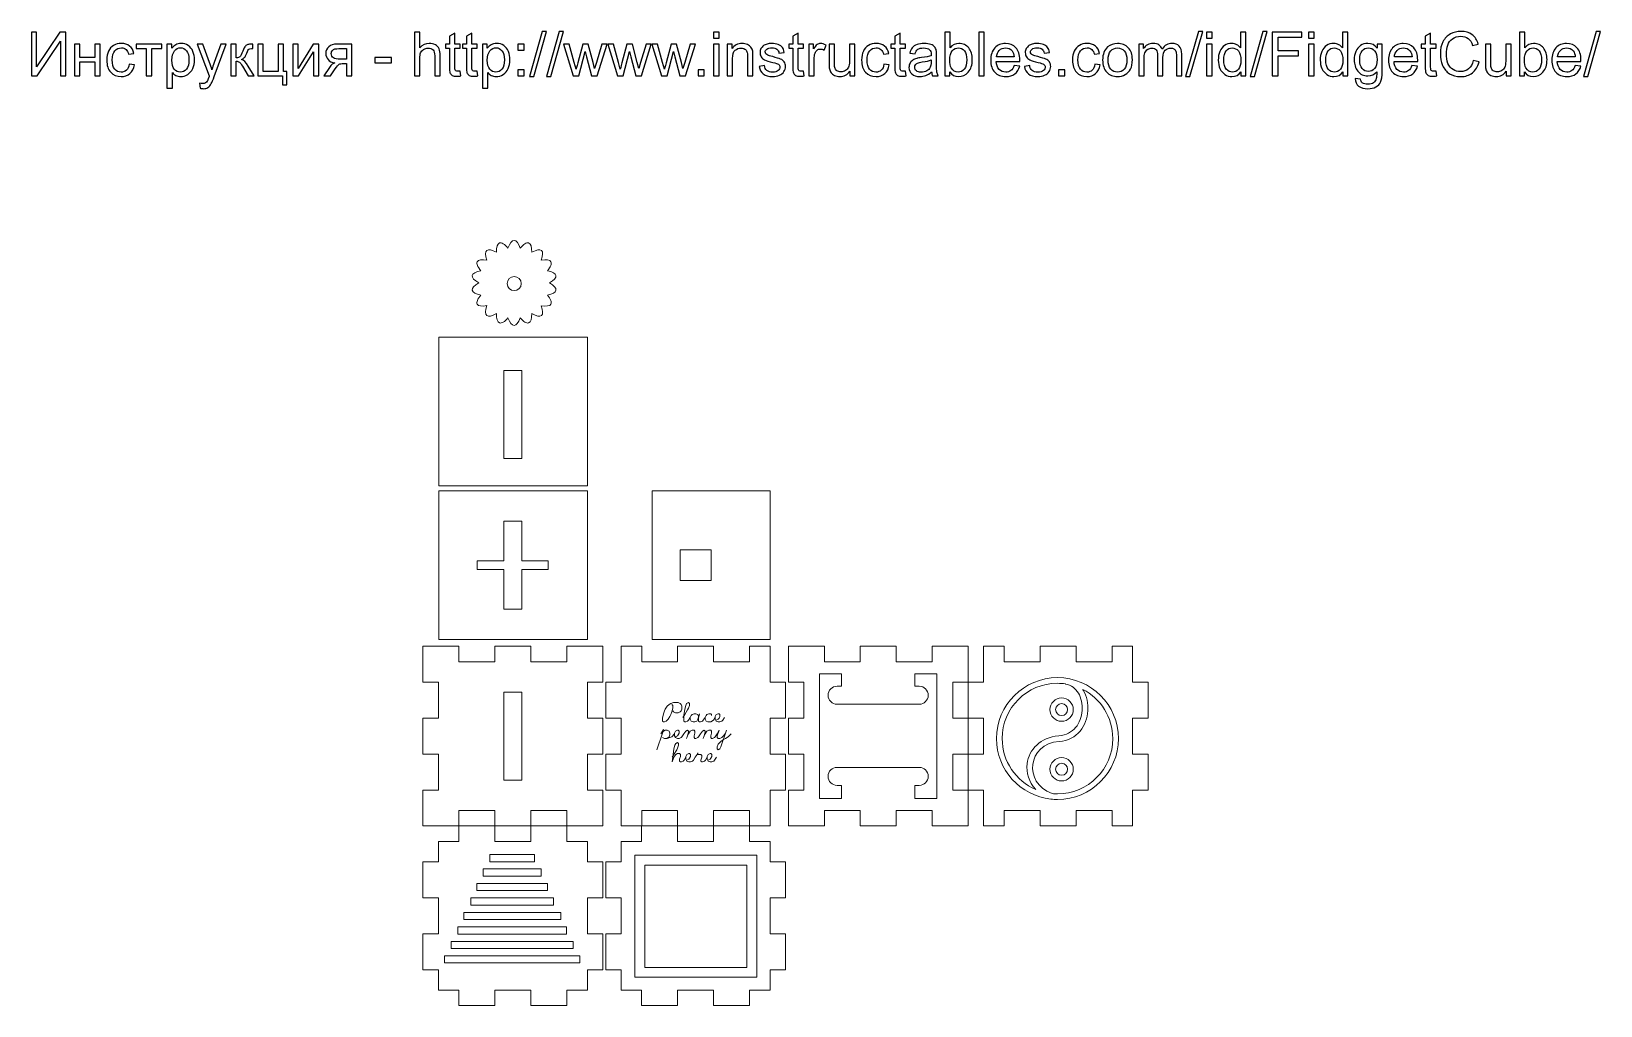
# Model space of a CAD drawing. Header units: centimetres. Extents: x -18.2 to 12.4, y -7.9 to 11.
import ezdxf

# ---------------------------------------------------------------- set-up
doc = ezdxf.new("R2010")
doc.units = ezdxf.units.CM
doc.header["$MEASUREMENT"] = 0
doc.layers.add('layer 1', color=7, linetype='Continuous')

msp = doc.modelspace()

# ---------------------------------------------------------------- linework, layer by layer
at = {"layer": 'layer 1', "color": 250}
for points, knots in [([(-18.15413, 11.03422), (-18.15413, 11.03422), (-18.05171, 11.03422), (-18.05171, 11.03422), (-18.05171, 11.03422), (-18.05171, 11.03422), (-18.05171, 10.35899), (-18.05171, 10.35899), (-18.05171, 10.35899), (-18.05171, 10.35899), (-17.59779, 11.03422), (-17.59779, 11.03422), (-17.59779, 11.03422), (-17.59779, 11.03422), (-17.48605, 11.03422), (-17.48605, 11.03422), (-17.48605, 11.03422), (-17.48605, 11.03422), (-17.48605, 10.18155), (-17.48605, 10.18155), (-17.48605, 10.18155), (-17.48605, 10.18155), (-17.58846, 10.18155), (-17.58846, 10.18155), (-17.58846, 10.18155), (-17.58846, 10.18155), (-17.58846, 10.85499), (-17.58846, 10.85499), (-17.58846, 10.85499), (-17.58846, 10.85499), (-18.0412, 10.18155), (-18.0412, 10.18155), (-18.0412, 10.18155), (-18.0412, 10.18155), (-18.15413, 10.18155), (-18.15413, 10.18155), (-18.15413, 10.18155), (-18.15413, 10.18155), (-18.15413, 11.03422), (-18.15413, 11.03422)], [0, 0, 0, 0, 0.09090909, 0.09090909, 0.09090909, 0.09090909, 0.18181818, 0.18181818, 0.18181818, 0.18181818, 0.27272727, 0.27272727, 0.27272727, 0.27272727, 0.36363636, 0.36363636, 0.36363636, 0.36363636, 0.45454545, 0.45454545, 0.45454545, 0.45454545, 0.54545455, 0.54545455, 0.54545455, 0.54545455, 0.63636364, 0.63636364, 0.63636364, 0.63636364, 0.72727273, 0.72727273, 0.72727273, 0.72727273, 0.81818182, 0.81818182, 0.81818182, 0.81818182, 1, 1, 1, 1]), ([(-10.69903, 10.18155), (-10.69903, 10.18155), (-10.69903, 11.03422), (-10.69903, 11.03422), (-10.69903, 11.03422), (-10.69903, 11.03422), (-10.59423, 11.03422), (-10.59423, 11.03422), (-10.59423, 11.03422), (-10.59423, 11.03422), (-10.59423, 10.72737), (-10.59423, 10.72737), (-10.59423, 10.72737), (-10.54561, 10.78433), (-10.48428, 10.81272), (-10.41005, 10.81272), (-10.41005, 10.81272), (-10.36459, 10.81272), (-10.3251, 10.80378), (-10.29135, 10.78572), (-10.29135, 10.78572), (-10.25781, 10.76766), (-10.23379, 10.74285), (-10.21931, 10.71109), (-10.21931, 10.71109), (-10.20482, 10.67934), (-10.19767, 10.63309), (-10.19767, 10.57275), (-10.19767, 10.57275), (-10.19767, 10.57275), (-10.19767, 10.18155), (-10.19767, 10.18155), (-10.19767, 10.18155), (-10.19767, 10.18155), (-10.30247, 10.18155), (-10.30247, 10.18155), (-10.30247, 10.18155), (-10.30247, 10.18155), (-10.30247, 10.57236), (-10.30247, 10.57236), (-10.30247, 10.57236), (-10.30247, 10.62456), (-10.31378, 10.66267), (-10.33621, 10.68648), (-10.33621, 10.68648), (-10.35884, 10.7103), (-10.39059, 10.72221), (-10.43188, 10.72221), (-10.43188, 10.72221), (-10.46264, 10.72221), (-10.49162, 10.71427), (-10.51881, 10.69819), (-10.51881, 10.69819), (-10.546, 10.68212), (-10.56526, 10.66028), (-10.57697, 10.6327), (-10.57697, 10.6327), (-10.58848, 10.6053), (-10.59423, 10.5674), (-10.59423, 10.51897), (-10.59423, 10.51897), (-10.59423, 10.51897), (-10.59423, 10.18155), (-10.59423, 10.18155), (-10.59423, 10.18155), (-10.59423, 10.18155), (-10.69903, 10.18155), (-10.69903, 10.18155)], [0, 0, 0, 0, 0.05555556, 0.05555556, 0.05555556, 0.05555556, 0.11111111, 0.11111111, 0.11111111, 0.11111111, 0.16666667, 0.16666667, 0.16666667, 0.16666667, 0.22222222, 0.22222222, 0.22222222, 0.22222222, 0.27777778, 0.27777778, 0.27777778, 0.27777778, 0.33333333, 0.33333333, 0.33333333, 0.33333333, 0.38888889, 0.38888889, 0.38888889, 0.38888889, 0.44444444, 0.44444444, 0.44444444, 0.44444444, 0.5, 0.5, 0.5, 0.5, 0.55555556, 0.55555556, 0.55555556, 0.55555556, 0.61111111, 0.61111111, 0.61111111, 0.61111111, 0.66666667, 0.66666667, 0.66666667, 0.66666667, 0.72222222, 0.72222222, 0.72222222, 0.72222222, 0.77777778, 0.77777778, 0.77777778, 0.77777778, 0.83333333, 0.83333333, 0.83333333, 0.83333333, 0.88888889, 0.88888889, 0.88888889, 0.88888889, 1, 1, 1, 1]), ([(-9.80924, 10.27503), (-9.80924, 10.27503), (-9.79495, 10.18254), (-9.79495, 10.18254), (-9.79495, 10.18254), (-9.82433, 10.17639), (-9.85073, 10.17321), (-9.87375, 10.17321), (-9.87375, 10.17321), (-9.91166, 10.17321), (-9.94103, 10.17917), (-9.96207, 10.19128), (-9.96207, 10.19128), (-9.98291, 10.20338), (-9.9976, 10.21906), (-10.00614, 10.23871), (-10.00614, 10.23871), (-10.01467, 10.25836), (-10.01884, 10.29965), (-10.01884, 10.36256), (-10.01884, 10.36256), (-10.01884, 10.36256), (-10.01884, 10.71864), (-10.01884, 10.71864), (-10.01884, 10.71864), (-10.01884, 10.71864), (-10.09625, 10.71864), (-10.09625, 10.71864), (-10.09625, 10.71864), (-10.09625, 10.71864), (-10.09625, 10.79962), (-10.09625, 10.79962), (-10.09625, 10.79962), (-10.09625, 10.79962), (-10.01884, 10.79962), (-10.01884, 10.79962), (-10.01884, 10.79962), (-10.01884, 10.79962), (-10.01884, 10.95245), (-10.01884, 10.95245), (-10.01884, 10.95245), (-10.01884, 10.95245), (-9.91404, 11.01536), (-9.91404, 11.01536), (-9.91404, 11.01536), (-9.91404, 11.01536), (-9.91404, 10.79962), (-9.91404, 10.79962), (-9.91404, 10.79962), (-9.91404, 10.79962), (-9.80924, 10.79962), (-9.80924, 10.79962), (-9.80924, 10.79962), (-9.80924, 10.79962), (-9.80924, 10.71864), (-9.80924, 10.71864), (-9.80924, 10.71864), (-9.80924, 10.71864), (-9.91404, 10.71864), (-9.91404, 10.71864), (-9.91404, 10.71864), (-9.91404, 10.71864), (-9.91404, 10.35661), (-9.91404, 10.35661), (-9.91404, 10.35661), (-9.91404, 10.32664), (-9.91225, 10.30739), (-9.90848, 10.29885), (-9.90848, 10.29885), (-9.90491, 10.29032), (-9.89896, 10.28357), (-9.89062, 10.27841), (-9.89062, 10.27841), (-9.88228, 10.27345), (-9.87038, 10.27087), (-9.85489, 10.27087), (-9.85489, 10.27087), (-9.84338, 10.27087), (-9.8281, 10.27226), (-9.80924, 10.27503)], [0, 0, 0, 0, 0.04761905, 0.04761905, 0.04761905, 0.04761905, 0.0952381, 0.0952381, 0.0952381, 0.0952381, 0.14285714, 0.14285714, 0.14285714, 0.14285714, 0.19047619, 0.19047619, 0.19047619, 0.19047619, 0.23809524, 0.23809524, 0.23809524, 0.23809524, 0.28571429, 0.28571429, 0.28571429, 0.28571429, 0.33333333, 0.33333333, 0.33333333, 0.33333333, 0.38095238, 0.38095238, 0.38095238, 0.38095238, 0.42857143, 0.42857143, 0.42857143, 0.42857143, 0.47619048, 0.47619048, 0.47619048, 0.47619048, 0.52380952, 0.52380952, 0.52380952, 0.52380952, 0.57142857, 0.57142857, 0.57142857, 0.57142857, 0.61904762, 0.61904762, 0.61904762, 0.61904762, 0.66666667, 0.66666667, 0.66666667, 0.66666667, 0.71428571, 0.71428571, 0.71428571, 0.71428571, 0.76190476, 0.76190476, 0.76190476, 0.76190476, 0.80952381, 0.80952381, 0.80952381, 0.80952381, 0.85714286, 0.85714286, 0.85714286, 0.85714286, 0.9047619, 0.9047619, 0.9047619, 0.9047619, 1, 1, 1, 1]), ([(-9.47837, 10.27503), (-9.47837, 10.27503), (-9.46408, 10.18254), (-9.46408, 10.18254), (-9.46408, 10.18254), (-9.49346, 10.17639), (-9.51986, 10.17321), (-9.54288, 10.17321), (-9.54288, 10.17321), (-9.58079, 10.17321), (-9.61016, 10.17917), (-9.6312, 10.19128), (-9.6312, 10.19128), (-9.65204, 10.20338), (-9.66673, 10.21906), (-9.67527, 10.23871), (-9.67527, 10.23871), (-9.6838, 10.25836), (-9.68797, 10.29965), (-9.68797, 10.36256), (-9.68797, 10.36256), (-9.68797, 10.36256), (-9.68797, 10.71864), (-9.68797, 10.71864), (-9.68797, 10.71864), (-9.68797, 10.71864), (-9.76538, 10.71864), (-9.76538, 10.71864), (-9.76538, 10.71864), (-9.76538, 10.71864), (-9.76538, 10.79962), (-9.76538, 10.79962), (-9.76538, 10.79962), (-9.76538, 10.79962), (-9.68797, 10.79962), (-9.68797, 10.79962), (-9.68797, 10.79962), (-9.68797, 10.79962), (-9.68797, 10.95245), (-9.68797, 10.95245), (-9.68797, 10.95245), (-9.68797, 10.95245), (-9.58317, 11.01536), (-9.58317, 11.01536), (-9.58317, 11.01536), (-9.58317, 11.01536), (-9.58317, 10.79962), (-9.58317, 10.79962), (-9.58317, 10.79962), (-9.58317, 10.79962), (-9.47837, 10.79962), (-9.47837, 10.79962), (-9.47837, 10.79962), (-9.47837, 10.79962), (-9.47837, 10.71864), (-9.47837, 10.71864), (-9.47837, 10.71864), (-9.47837, 10.71864), (-9.58317, 10.71864), (-9.58317, 10.71864), (-9.58317, 10.71864), (-9.58317, 10.71864), (-9.58317, 10.35661), (-9.58317, 10.35661), (-9.58317, 10.35661), (-9.58317, 10.32664), (-9.58138, 10.30739), (-9.57761, 10.29885), (-9.57761, 10.29885), (-9.57404, 10.29032), (-9.56809, 10.28357), (-9.55975, 10.27841), (-9.55975, 10.27841), (-9.55141, 10.27345), (-9.53951, 10.27087), (-9.52402, 10.27087), (-9.52402, 10.27087), (-9.51251, 10.27087), (-9.49723, 10.27226), (-9.47837, 10.27503)], [0, 0, 0, 0, 0.04761905, 0.04761905, 0.04761905, 0.04761905, 0.0952381, 0.0952381, 0.0952381, 0.0952381, 0.14285714, 0.14285714, 0.14285714, 0.14285714, 0.19047619, 0.19047619, 0.19047619, 0.19047619, 0.23809524, 0.23809524, 0.23809524, 0.23809524, 0.28571429, 0.28571429, 0.28571429, 0.28571429, 0.33333333, 0.33333333, 0.33333333, 0.33333333, 0.38095238, 0.38095238, 0.38095238, 0.38095238, 0.42857143, 0.42857143, 0.42857143, 0.42857143, 0.47619048, 0.47619048, 0.47619048, 0.47619048, 0.52380952, 0.52380952, 0.52380952, 0.52380952, 0.57142857, 0.57142857, 0.57142857, 0.57142857, 0.61904762, 0.61904762, 0.61904762, 0.61904762, 0.66666667, 0.66666667, 0.66666667, 0.66666667, 0.71428571, 0.71428571, 0.71428571, 0.71428571, 0.76190476, 0.76190476, 0.76190476, 0.76190476, 0.80952381, 0.80952381, 0.80952381, 0.80952381, 0.85714286, 0.85714286, 0.85714286, 0.85714286, 0.9047619, 0.9047619, 0.9047619, 0.9047619, 1, 1, 1, 1]), ([(-8.46036, 10.16726), (-8.46036, 10.16726), (-8.21266, 11.04851), (-8.21266, 11.04851), (-8.21266, 11.04851), (-8.21266, 11.04851), (-8.1283, 11.04851), (-8.1283, 11.04851), (-8.1283, 11.04851), (-8.1283, 11.04851), (-8.37601, 10.16726), (-8.37601, 10.16726), (-8.37601, 10.16726), (-8.37601, 10.16726), (-8.46036, 10.16726), (-8.46036, 10.16726)], [0, 0, 0, 0, 0.2, 0.2, 0.2, 0.2, 0.4, 0.4, 0.4, 0.4, 0.6, 0.6, 0.6, 0.6, 1, 1, 1, 1]), ([(-8.12949, 10.16726), (-8.12949, 10.16726), (-7.88179, 11.04851), (-7.88179, 11.04851), (-7.88179, 11.04851), (-7.88179, 11.04851), (-7.79743, 11.04851), (-7.79743, 11.04851), (-7.79743, 11.04851), (-7.79743, 11.04851), (-8.04514, 10.16726), (-8.04514, 10.16726), (-8.04514, 10.16726), (-8.04514, 10.16726), (-8.12949, 10.16726), (-8.12949, 10.16726)], [0, 0, 0, 0, 0.2, 0.2, 0.2, 0.2, 0.4, 0.4, 0.4, 0.4, 0.6, 0.6, 0.6, 0.6, 1, 1, 1, 1]), ([(-4.87481, 10.91513), (-4.87481, 10.91513), (-4.87481, 11.03422), (-4.87481, 11.03422), (-4.87481, 11.03422), (-4.87481, 11.03422), (-4.77001, 11.03422), (-4.77001, 11.03422), (-4.77001, 11.03422), (-4.77001, 11.03422), (-4.77001, 10.91513), (-4.77001, 10.91513), (-4.77001, 10.91513), (-4.77001, 10.91513), (-4.87481, 10.91513), (-4.87481, 10.91513)], [0, 0, 0, 0, 0.2, 0.2, 0.2, 0.2, 0.4, 0.4, 0.4, 0.4, 0.6, 0.6, 0.6, 0.6, 1, 1, 1, 1]), ([(-3.12501, 10.27503), (-3.12501, 10.27503), (-3.11072, 10.18254), (-3.11072, 10.18254), (-3.11072, 10.18254), (-3.1401, 10.17639), (-3.1665, 10.17321), (-3.18952, 10.17321), (-3.18952, 10.17321), (-3.22743, 10.17321), (-3.2568, 10.17917), (-3.27784, 10.19128), (-3.27784, 10.19128), (-3.29868, 10.20338), (-3.31337, 10.21906), (-3.32191, 10.23871), (-3.32191, 10.23871), (-3.33044, 10.25836), (-3.33461, 10.29965), (-3.33461, 10.36256), (-3.33461, 10.36256), (-3.33461, 10.36256), (-3.33461, 10.71864), (-3.33461, 10.71864), (-3.33461, 10.71864), (-3.33461, 10.71864), (-3.41202, 10.71864), (-3.41202, 10.71864), (-3.41202, 10.71864), (-3.41202, 10.71864), (-3.41202, 10.79962), (-3.41202, 10.79962), (-3.41202, 10.79962), (-3.41202, 10.79962), (-3.33461, 10.79962), (-3.33461, 10.79962), (-3.33461, 10.79962), (-3.33461, 10.79962), (-3.33461, 10.95245), (-3.33461, 10.95245), (-3.33461, 10.95245), (-3.33461, 10.95245), (-3.22981, 11.01536), (-3.22981, 11.01536), (-3.22981, 11.01536), (-3.22981, 11.01536), (-3.22981, 10.79962), (-3.22981, 10.79962), (-3.22981, 10.79962), (-3.22981, 10.79962), (-3.12501, 10.79962), (-3.12501, 10.79962), (-3.12501, 10.79962), (-3.12501, 10.79962), (-3.12501, 10.71864), (-3.12501, 10.71864), (-3.12501, 10.71864), (-3.12501, 10.71864), (-3.22981, 10.71864), (-3.22981, 10.71864), (-3.22981, 10.71864), (-3.22981, 10.71864), (-3.22981, 10.35661), (-3.22981, 10.35661), (-3.22981, 10.35661), (-3.22981, 10.32664), (-3.22802, 10.30739), (-3.22425, 10.29885), (-3.22425, 10.29885), (-3.22068, 10.29032), (-3.21473, 10.28357), (-3.20639, 10.27841), (-3.20639, 10.27841), (-3.19805, 10.27345), (-3.18615, 10.27087), (-3.17066, 10.27087), (-3.17066, 10.27087), (-3.15915, 10.27087), (-3.14387, 10.27226), (-3.12501, 10.27503)], [0, 0, 0, 0, 0.04761905, 0.04761905, 0.04761905, 0.04761905, 0.0952381, 0.0952381, 0.0952381, 0.0952381, 0.14285714, 0.14285714, 0.14285714, 0.14285714, 0.19047619, 0.19047619, 0.19047619, 0.19047619, 0.23809524, 0.23809524, 0.23809524, 0.23809524, 0.28571429, 0.28571429, 0.28571429, 0.28571429, 0.33333333, 0.33333333, 0.33333333, 0.33333333, 0.38095238, 0.38095238, 0.38095238, 0.38095238, 0.42857143, 0.42857143, 0.42857143, 0.42857143, 0.47619048, 0.47619048, 0.47619048, 0.47619048, 0.52380952, 0.52380952, 0.52380952, 0.52380952, 0.57142857, 0.57142857, 0.57142857, 0.57142857, 0.61904762, 0.61904762, 0.61904762, 0.61904762, 0.66666667, 0.66666667, 0.66666667, 0.66666667, 0.71428571, 0.71428571, 0.71428571, 0.71428571, 0.76190476, 0.76190476, 0.76190476, 0.76190476, 0.80952381, 0.80952381, 0.80952381, 0.80952381, 0.85714286, 0.85714286, 0.85714286, 0.85714286, 0.9047619, 0.9047619, 0.9047619, 0.9047619, 1, 1, 1, 1]), ([(-1.13981, 10.27503), (-1.13981, 10.27503), (-1.12552, 10.18254), (-1.12552, 10.18254), (-1.12552, 10.18254), (-1.1549, 10.17639), (-1.1813, 10.17321), (-1.20432, 10.17321), (-1.20432, 10.17321), (-1.24223, 10.17321), (-1.2716, 10.17917), (-1.29264, 10.19128), (-1.29264, 10.19128), (-1.31348, 10.20338), (-1.32817, 10.21906), (-1.33671, 10.23871), (-1.33671, 10.23871), (-1.34524, 10.25836), (-1.34941, 10.29965), (-1.34941, 10.36256), (-1.34941, 10.36256), (-1.34941, 10.36256), (-1.34941, 10.71864), (-1.34941, 10.71864), (-1.34941, 10.71864), (-1.34941, 10.71864), (-1.42682, 10.71864), (-1.42682, 10.71864), (-1.42682, 10.71864), (-1.42682, 10.71864), (-1.42682, 10.79962), (-1.42682, 10.79962), (-1.42682, 10.79962), (-1.42682, 10.79962), (-1.34941, 10.79962), (-1.34941, 10.79962), (-1.34941, 10.79962), (-1.34941, 10.79962), (-1.34941, 10.95245), (-1.34941, 10.95245), (-1.34941, 10.95245), (-1.34941, 10.95245), (-1.24461, 11.01536), (-1.24461, 11.01536), (-1.24461, 11.01536), (-1.24461, 11.01536), (-1.24461, 10.79962), (-1.24461, 10.79962), (-1.24461, 10.79962), (-1.24461, 10.79962), (-1.13981, 10.79962), (-1.13981, 10.79962), (-1.13981, 10.79962), (-1.13981, 10.79962), (-1.13981, 10.71864), (-1.13981, 10.71864), (-1.13981, 10.71864), (-1.13981, 10.71864), (-1.24461, 10.71864), (-1.24461, 10.71864), (-1.24461, 10.71864), (-1.24461, 10.71864), (-1.24461, 10.35661), (-1.24461, 10.35661), (-1.24461, 10.35661), (-1.24461, 10.32664), (-1.24282, 10.30739), (-1.23905, 10.29885), (-1.23905, 10.29885), (-1.23548, 10.29032), (-1.22953, 10.28357), (-1.22119, 10.27841), (-1.22119, 10.27841), (-1.21285, 10.27345), (-1.20095, 10.27087), (-1.18546, 10.27087), (-1.18546, 10.27087), (-1.17395, 10.27087), (-1.15867, 10.27226), (-1.13981, 10.27503)], [0, 0, 0, 0, 0.04761905, 0.04761905, 0.04761905, 0.04761905, 0.0952381, 0.0952381, 0.0952381, 0.0952381, 0.14285714, 0.14285714, 0.14285714, 0.14285714, 0.19047619, 0.19047619, 0.19047619, 0.19047619, 0.23809524, 0.23809524, 0.23809524, 0.23809524, 0.28571429, 0.28571429, 0.28571429, 0.28571429, 0.33333333, 0.33333333, 0.33333333, 0.33333333, 0.38095238, 0.38095238, 0.38095238, 0.38095238, 0.42857143, 0.42857143, 0.42857143, 0.42857143, 0.47619048, 0.47619048, 0.47619048, 0.47619048, 0.52380952, 0.52380952, 0.52380952, 0.52380952, 0.57142857, 0.57142857, 0.57142857, 0.57142857, 0.61904762, 0.61904762, 0.61904762, 0.61904762, 0.66666667, 0.66666667, 0.66666667, 0.66666667, 0.71428571, 0.71428571, 0.71428571, 0.71428571, 0.76190476, 0.76190476, 0.76190476, 0.76190476, 0.80952381, 0.80952381, 0.80952381, 0.80952381, 0.85714286, 0.85714286, 0.85714286, 0.85714286, 0.9047619, 0.9047619, 0.9047619, 0.9047619, 1, 1, 1, 1]), ([(-0.27761, 10.18155), (-0.27761, 10.18155), (-0.37526, 10.18155), (-0.37526, 10.18155), (-0.37526, 10.18155), (-0.37526, 10.18155), (-0.37526, 11.03422), (-0.37526, 11.03422), (-0.37526, 11.03422), (-0.37526, 11.03422), (-0.27047, 11.03422), (-0.27047, 11.03422), (-0.27047, 11.03422), (-0.27047, 11.03422), (-0.27047, 10.72995), (-0.27047, 10.72995), (-0.27047, 10.72995), (-0.2262, 10.78513), (-0.16984, 10.81272), (-0.10116, 10.81272), (-0.10116, 10.81272), (-0.06325, 10.81272), (-0.02713, 10.80517), (0.00681, 10.78989), (0.00681, 10.78989), (0.04075, 10.77461), (0.06854, 10.75297), (0.09057, 10.72539), (0.09057, 10.72539), (0.1124, 10.6976), (0.12967, 10.66425), (0.14198, 10.62515), (0.14198, 10.62515), (0.15448, 10.58625), (0.16063, 10.54437), (0.16063, 10.49991), (0.16063, 10.49991), (0.16063, 10.39432), (0.13443, 10.31255), (0.08223, 10.25499), (0.08223, 10.25499), (0.02983, 10.19723), (-0.03288, 10.16845), (-0.10612, 10.16845), (-0.10612, 10.16845), (-0.17897, 10.16845), (-0.23613, 10.19882), (-0.27761, 10.25935), (-0.27761, 10.25935), (-0.27761, 10.25935), (-0.27761, 10.18155), (-0.27761, 10.18155)], [0, 0, 0, 0, 0.07142857, 0.07142857, 0.07142857, 0.07142857, 0.14285714, 0.14285714, 0.14285714, 0.14285714, 0.21428571, 0.21428571, 0.21428571, 0.21428571, 0.28571429, 0.28571429, 0.28571429, 0.28571429, 0.35714286, 0.35714286, 0.35714286, 0.35714286, 0.42857143, 0.42857143, 0.42857143, 0.42857143, 0.5, 0.5, 0.5, 0.5, 0.57142857, 0.57142857, 0.57142857, 0.57142857, 0.64285714, 0.64285714, 0.64285714, 0.64285714, 0.71428571, 0.71428571, 0.71428571, 0.71428571, 0.78571429, 0.78571429, 0.78571429, 0.78571429, 0.85714286, 0.85714286, 0.85714286, 0.85714286, 1, 1, 1, 1]), ([(0.28588, 10.18155), (0.28588, 10.18155), (0.28588, 11.03422), (0.28588, 11.03422), (0.28588, 11.03422), (0.28588, 11.03422), (0.39067, 11.03422), (0.39067, 11.03422), (0.39067, 11.03422), (0.39067, 11.03422), (0.39067, 10.18155), (0.39067, 10.18155), (0.39067, 10.18155), (0.39067, 10.18155), (0.28588, 10.18155), (0.28588, 10.18155)], [0, 0, 0, 0, 0.2, 0.2, 0.2, 0.2, 0.4, 0.4, 0.4, 0.4, 0.6, 0.6, 0.6, 0.6, 1, 1, 1, 1]), ([(4.31264, 10.16726), (4.31264, 10.16726), (4.56034, 11.04851), (4.56034, 11.04851), (4.56034, 11.04851), (4.56034, 11.04851), (4.6447, 11.04851), (4.6447, 11.04851), (4.6447, 11.04851), (4.6447, 11.04851), (4.39699, 10.16726), (4.39699, 10.16726), (4.39699, 10.16726), (4.39699, 10.16726), (4.31264, 10.16726), (4.31264, 10.16726)], [0, 0, 0, 0, 0.2, 0.2, 0.2, 0.2, 0.4, 0.4, 0.4, 0.4, 0.6, 0.6, 0.6, 0.6, 1, 1, 1, 1]), ([(4.72211, 10.91513), (4.72211, 10.91513), (4.72211, 11.03422), (4.72211, 11.03422), (4.72211, 11.03422), (4.72211, 11.03422), (4.82691, 11.03422), (4.82691, 11.03422), (4.82691, 11.03422), (4.82691, 11.03422), (4.82691, 10.91513), (4.82691, 10.91513), (4.82691, 10.91513), (4.82691, 10.91513), (4.72211, 10.91513), (4.72211, 10.91513)], [0, 0, 0, 0, 0.2, 0.2, 0.2, 0.2, 0.4, 0.4, 0.4, 0.4, 0.6, 0.6, 0.6, 0.6, 1, 1, 1, 1]), ([(5.38562, 10.18155), (5.38562, 10.18155), (5.38562, 10.25995), (5.38562, 10.25995), (5.38562, 10.25995), (5.34652, 10.19902), (5.28896, 10.16845), (5.21295, 10.16845), (5.21295, 10.16845), (5.16372, 10.16845), (5.11847, 10.18195), (5.07738, 10.20914), (5.07738, 10.20914), (5.0361, 10.23613), (5.00414, 10.27404), (4.98132, 10.32247), (4.98132, 10.32247), (4.95869, 10.3711), (4.94738, 10.42687), (4.94738, 10.48999), (4.94738, 10.48999), (4.94738, 10.55152), (4.9577, 10.60729), (4.97814, 10.65751), (4.97814, 10.65751), (4.99879, 10.70752), (5.02955, 10.74603), (5.07064, 10.77262), (5.07064, 10.77262), (5.11152, 10.79942), (5.15757, 10.81272), (5.20818, 10.81272), (5.20818, 10.81272), (5.2455, 10.81272), (5.27864, 10.80478), (5.30762, 10.7891), (5.30762, 10.7891), (5.3366, 10.77342), (5.36022, 10.75278), (5.37848, 10.72757), (5.37848, 10.72757), (5.37848, 10.72757), (5.37848, 11.03422), (5.37848, 11.03422), (5.37848, 11.03422), (5.37848, 11.03422), (5.48328, 11.03422), (5.48328, 11.03422), (5.48328, 11.03422), (5.48328, 11.03422), (5.48328, 10.18155), (5.48328, 10.18155), (5.48328, 10.18155), (5.48328, 10.18155), (5.38562, 10.18155), (5.38562, 10.18155)], [0, 0, 0, 0, 0.06666667, 0.06666667, 0.06666667, 0.06666667, 0.13333333, 0.13333333, 0.13333333, 0.13333333, 0.2, 0.2, 0.2, 0.2, 0.26666667, 0.26666667, 0.26666667, 0.26666667, 0.33333333, 0.33333333, 0.33333333, 0.33333333, 0.4, 0.4, 0.4, 0.4, 0.46666667, 0.46666667, 0.46666667, 0.46666667, 0.53333333, 0.53333333, 0.53333333, 0.53333333, 0.6, 0.6, 0.6, 0.6, 0.66666667, 0.66666667, 0.66666667, 0.66666667, 0.73333333, 0.73333333, 0.73333333, 0.73333333, 0.8, 0.8, 0.8, 0.8, 0.86666667, 0.86666667, 0.86666667, 0.86666667, 1, 1, 1, 1]), ([(5.57041, 10.16726), (5.57041, 10.16726), (5.81811, 11.04851), (5.81811, 11.04851), (5.81811, 11.04851), (5.81811, 11.04851), (5.90247, 11.04851), (5.90247, 11.04851), (5.90247, 11.04851), (5.90247, 11.04851), (5.65476, 10.16726), (5.65476, 10.16726), (5.65476, 10.16726), (5.65476, 10.16726), (5.57041, 10.16726), (5.57041, 10.16726)], [0, 0, 0, 0, 0.2, 0.2, 0.2, 0.2, 0.4, 0.4, 0.4, 0.4, 0.6, 0.6, 0.6, 0.6, 1, 1, 1, 1]), ([(5.99893, 10.18155), (5.99893, 10.18155), (5.99893, 11.03422), (5.99893, 11.03422), (5.99893, 11.03422), (5.99893, 11.03422), (6.57413, 11.03422), (6.57413, 11.03422), (6.57413, 11.03422), (6.57413, 11.03422), (6.57413, 10.93419), (6.57413, 10.93419), (6.57413, 10.93419), (6.57413, 10.93419), (6.11207, 10.93419), (6.11207, 10.93419), (6.11207, 10.93419), (6.11207, 10.93419), (6.11207, 10.66862), (6.11207, 10.66862), (6.11207, 10.66862), (6.11207, 10.66862), (6.5122, 10.66862), (6.5122, 10.66862), (6.5122, 10.66862), (6.5122, 10.66862), (6.5122, 10.56859), (6.5122, 10.56859), (6.5122, 10.56859), (6.5122, 10.56859), (6.11207, 10.56859), (6.11207, 10.56859), (6.11207, 10.56859), (6.11207, 10.56859), (6.11207, 10.18155), (6.11207, 10.18155), (6.11207, 10.18155), (6.11207, 10.18155), (5.99893, 10.18155), (5.99893, 10.18155)], [0, 0, 0, 0, 0.09090909, 0.09090909, 0.09090909, 0.09090909, 0.18181818, 0.18181818, 0.18181818, 0.18181818, 0.27272727, 0.27272727, 0.27272727, 0.27272727, 0.36363636, 0.36363636, 0.36363636, 0.36363636, 0.45454545, 0.45454545, 0.45454545, 0.45454545, 0.54545455, 0.54545455, 0.54545455, 0.54545455, 0.63636364, 0.63636364, 0.63636364, 0.63636364, 0.72727273, 0.72727273, 0.72727273, 0.72727273, 0.81818182, 0.81818182, 0.81818182, 0.81818182, 1, 1, 1, 1]), ([(6.70731, 10.91513), (6.70731, 10.91513), (6.70731, 11.03422), (6.70731, 11.03422), (6.70731, 11.03422), (6.70731, 11.03422), (6.81211, 11.03422), (6.81211, 11.03422), (6.81211, 11.03422), (6.81211, 11.03422), (6.81211, 10.91513), (6.81211, 10.91513), (6.81211, 10.91513), (6.81211, 10.91513), (6.70731, 10.91513), (6.70731, 10.91513)], [0, 0, 0, 0, 0.2, 0.2, 0.2, 0.2, 0.4, 0.4, 0.4, 0.4, 0.6, 0.6, 0.6, 0.6, 1, 1, 1, 1]), ([(7.37082, 10.18155), (7.37082, 10.18155), (7.37082, 10.25995), (7.37082, 10.25995), (7.37082, 10.25995), (7.33172, 10.19902), (7.27416, 10.16845), (7.19815, 10.16845), (7.19815, 10.16845), (7.14892, 10.16845), (7.10367, 10.18195), (7.06258, 10.20914), (7.06258, 10.20914), (7.0213, 10.23613), (6.98934, 10.27404), (6.96652, 10.32247), (6.96652, 10.32247), (6.94389, 10.3711), (6.93258, 10.42687), (6.93258, 10.48999), (6.93258, 10.48999), (6.93258, 10.55152), (6.9429, 10.60729), (6.96334, 10.65751), (6.96334, 10.65751), (6.98399, 10.70752), (7.01475, 10.74603), (7.05584, 10.77262), (7.05584, 10.77262), (7.09672, 10.79942), (7.14277, 10.81272), (7.19338, 10.81272), (7.19338, 10.81272), (7.2307, 10.81272), (7.26384, 10.80478), (7.29282, 10.7891), (7.29282, 10.7891), (7.3218, 10.77342), (7.34542, 10.75278), (7.36368, 10.72757), (7.36368, 10.72757), (7.36368, 10.72757), (7.36368, 11.03422), (7.36368, 11.03422), (7.36368, 11.03422), (7.36368, 11.03422), (7.46848, 11.03422), (7.46848, 11.03422), (7.46848, 11.03422), (7.46848, 11.03422), (7.46848, 10.18155), (7.46848, 10.18155), (7.46848, 10.18155), (7.46848, 10.18155), (7.37082, 10.18155), (7.37082, 10.18155)], [0, 0, 0, 0, 0.06666667, 0.06666667, 0.06666667, 0.06666667, 0.13333333, 0.13333333, 0.13333333, 0.13333333, 0.2, 0.2, 0.2, 0.2, 0.26666667, 0.26666667, 0.26666667, 0.26666667, 0.33333333, 0.33333333, 0.33333333, 0.33333333, 0.4, 0.4, 0.4, 0.4, 0.46666667, 0.46666667, 0.46666667, 0.46666667, 0.53333333, 0.53333333, 0.53333333, 0.53333333, 0.6, 0.6, 0.6, 0.6, 0.66666667, 0.66666667, 0.66666667, 0.66666667, 0.73333333, 0.73333333, 0.73333333, 0.73333333, 0.8, 0.8, 0.8, 0.8, 0.86666667, 0.86666667, 0.86666667, 0.86666667, 1, 1, 1, 1]), ([(9.18633, 10.27503), (9.18633, 10.27503), (9.20062, 10.18254), (9.20062, 10.18254), (9.20062, 10.18254), (9.17124, 10.17639), (9.14484, 10.17321), (9.12182, 10.17321), (9.12182, 10.17321), (9.08391, 10.17321), (9.05454, 10.17917), (9.0335, 10.19128), (9.0335, 10.19128), (9.01266, 10.20338), (8.99797, 10.21906), (8.98943, 10.23871), (8.98943, 10.23871), (8.9809, 10.25836), (8.97673, 10.29965), (8.97673, 10.36256), (8.97673, 10.36256), (8.97673, 10.36256), (8.97673, 10.71864), (8.97673, 10.71864), (8.97673, 10.71864), (8.97673, 10.71864), (8.89932, 10.71864), (8.89932, 10.71864), (8.89932, 10.71864), (8.89932, 10.71864), (8.89932, 10.79962), (8.89932, 10.79962), (8.89932, 10.79962), (8.89932, 10.79962), (8.97673, 10.79962), (8.97673, 10.79962), (8.97673, 10.79962), (8.97673, 10.79962), (8.97673, 10.95245), (8.97673, 10.95245), (8.97673, 10.95245), (8.97673, 10.95245), (9.08153, 11.01536), (9.08153, 11.01536), (9.08153, 11.01536), (9.08153, 11.01536), (9.08153, 10.79962), (9.08153, 10.79962), (9.08153, 10.79962), (9.08153, 10.79962), (9.18633, 10.79962), (9.18633, 10.79962), (9.18633, 10.79962), (9.18633, 10.79962), (9.18633, 10.71864), (9.18633, 10.71864), (9.18633, 10.71864), (9.18633, 10.71864), (9.08153, 10.71864), (9.08153, 10.71864), (9.08153, 10.71864), (9.08153, 10.71864), (9.08153, 10.35661), (9.08153, 10.35661), (9.08153, 10.35661), (9.08153, 10.32664), (9.08332, 10.30739), (9.08709, 10.29885), (9.08709, 10.29885), (9.09066, 10.29032), (9.09661, 10.28357), (9.10495, 10.27841), (9.10495, 10.27841), (9.11329, 10.27345), (9.12519, 10.27087), (9.14068, 10.27087), (9.14068, 10.27087), (9.15219, 10.27087), (9.16747, 10.27226), (9.18633, 10.27503)], [0, 0, 0, 0, 0.04761905, 0.04761905, 0.04761905, 0.04761905, 0.0952381, 0.0952381, 0.0952381, 0.0952381, 0.14285714, 0.14285714, 0.14285714, 0.14285714, 0.19047619, 0.19047619, 0.19047619, 0.19047619, 0.23809524, 0.23809524, 0.23809524, 0.23809524, 0.28571429, 0.28571429, 0.28571429, 0.28571429, 0.33333333, 0.33333333, 0.33333333, 0.33333333, 0.38095238, 0.38095238, 0.38095238, 0.38095238, 0.42857143, 0.42857143, 0.42857143, 0.42857143, 0.47619048, 0.47619048, 0.47619048, 0.47619048, 0.52380952, 0.52380952, 0.52380952, 0.52380952, 0.57142857, 0.57142857, 0.57142857, 0.57142857, 0.61904762, 0.61904762, 0.61904762, 0.61904762, 0.66666667, 0.66666667, 0.66666667, 0.66666667, 0.71428571, 0.71428571, 0.71428571, 0.71428571, 0.76190476, 0.76190476, 0.76190476, 0.76190476, 0.80952381, 0.80952381, 0.80952381, 0.80952381, 0.85714286, 0.85714286, 0.85714286, 0.85714286, 0.9047619, 0.9047619, 0.9047619, 0.9047619, 1, 1, 1, 1]), ([(9.91019, 10.48066), (9.91019, 10.48066), (10.02332, 10.45208), (10.02332, 10.45208), (10.02332, 10.45208), (9.9997, 10.35939), (9.95723, 10.28893), (9.8959, 10.2403), (9.8959, 10.2403), (9.83457, 10.19167), (9.75954, 10.16726), (9.67082, 10.16726), (9.67082, 10.16726), (9.57912, 10.16726), (9.50449, 10.18592), (9.44693, 10.22343), (9.44693, 10.22343), (9.38938, 10.26074), (9.34571, 10.31493), (9.31574, 10.38579), (9.31574, 10.38579), (9.28577, 10.45684), (9.27068, 10.53286), (9.27068, 10.61424), (9.27068, 10.61424), (9.27068, 10.70296), (9.28755, 10.78036), (9.32149, 10.84646), (9.32149, 10.84646), (9.35543, 10.91255), (9.40367, 10.96277), (9.46619, 10.9971), (9.46619, 10.9971), (9.52871, 11.03144), (9.59758, 11.04851), (9.67261, 11.04851), (9.67261, 11.04851), (9.75795, 11.04851), (9.8296, 11.02688), (9.88756, 10.98341), (9.88756, 10.98341), (9.94571, 10.93994), (9.9862, 10.87901), (10.00903, 10.80041), (10.00903, 10.80041), (10.00903, 10.80041), (9.89828, 10.77421), (9.89828, 10.77421), (9.89828, 10.77421), (9.87863, 10.83614), (9.84985, 10.88139), (9.81234, 10.90957), (9.81234, 10.90957), (9.77482, 10.93796), (9.72758, 10.95205), (9.67062, 10.95205), (9.67062, 10.95205), (9.60532, 10.95205), (9.55054, 10.93637), (9.50668, 10.90501), (9.50668, 10.90501), (9.46281, 10.87365), (9.43185, 10.83137), (9.41419, 10.77858), (9.41419, 10.77858), (9.39632, 10.72558), (9.38739, 10.671), (9.38739, 10.61483), (9.38739, 10.61483), (9.38739, 10.54239), (9.39791, 10.47907), (9.41895, 10.42508), (9.41895, 10.42508), (9.43999, 10.3709), (9.47274, 10.33061), (9.5172, 10.30381), (9.5172, 10.30381), (9.56166, 10.27702), (9.60969, 10.26372), (9.66149, 10.26372), (9.66149, 10.26372), (9.72461, 10.26372), (9.7778, 10.28198), (9.82147, 10.3183), (9.82147, 10.3183), (9.86513, 10.35482), (9.89471, 10.40881), (9.91019, 10.48066)], [0, 0, 0, 0, 0.04347826, 0.04347826, 0.04347826, 0.04347826, 0.08695652, 0.08695652, 0.08695652, 0.08695652, 0.13043478, 0.13043478, 0.13043478, 0.13043478, 0.17391304, 0.17391304, 0.17391304, 0.17391304, 0.2173913, 0.2173913, 0.2173913, 0.2173913, 0.26086957, 0.26086957, 0.26086957, 0.26086957, 0.30434783, 0.30434783, 0.30434783, 0.30434783, 0.34782609, 0.34782609, 0.34782609, 0.34782609, 0.39130435, 0.39130435, 0.39130435, 0.39130435, 0.43478261, 0.43478261, 0.43478261, 0.43478261, 0.47826087, 0.47826087, 0.47826087, 0.47826087, 0.52173913, 0.52173913, 0.52173913, 0.52173913, 0.56521739, 0.56521739, 0.56521739, 0.56521739, 0.60869565, 0.60869565, 0.60869565, 0.60869565, 0.65217391, 0.65217391, 0.65217391, 0.65217391, 0.69565217, 0.69565217, 0.69565217, 0.69565217, 0.73913043, 0.73913043, 0.73913043, 0.73913043, 0.7826087, 0.7826087, 0.7826087, 0.7826087, 0.82608696, 0.82608696, 0.82608696, 0.82608696, 0.86956522, 0.86956522, 0.86956522, 0.86956522, 0.91304348, 0.91304348, 0.91304348, 0.91304348, 1, 1, 1, 1]), ([(10.90854, 10.18155), (10.90854, 10.18155), (10.81089, 10.18155), (10.81089, 10.18155), (10.81089, 10.18155), (10.81089, 10.18155), (10.81089, 11.03422), (10.81089, 11.03422), (10.81089, 11.03422), (10.81089, 11.03422), (10.91568, 11.03422), (10.91568, 11.03422), (10.91568, 11.03422), (10.91568, 11.03422), (10.91568, 10.72995), (10.91568, 10.72995), (10.91568, 10.72995), (10.95995, 10.78513), (11.01631, 10.81272), (11.08499, 10.81272), (11.08499, 10.81272), (11.1229, 10.81272), (11.15902, 10.80517), (11.19296, 10.78989), (11.19296, 10.78989), (11.2269, 10.77461), (11.25469, 10.75297), (11.27672, 10.72539), (11.27672, 10.72539), (11.29855, 10.6976), (11.31582, 10.66425), (11.32813, 10.62515), (11.32813, 10.62515), (11.34063, 10.58625), (11.34678, 10.54437), (11.34678, 10.49991), (11.34678, 10.49991), (11.34678, 10.39432), (11.32058, 10.31255), (11.26838, 10.25499), (11.26838, 10.25499), (11.21598, 10.19723), (11.15327, 10.16845), (11.08003, 10.16845), (11.08003, 10.16845), (11.00718, 10.16845), (10.95002, 10.19882), (10.90854, 10.25935), (10.90854, 10.25935), (10.90854, 10.25935), (10.90854, 10.18155), (10.90854, 10.18155)], [0, 0, 0, 0, 0.07142857, 0.07142857, 0.07142857, 0.07142857, 0.14285714, 0.14285714, 0.14285714, 0.14285714, 0.21428571, 0.21428571, 0.21428571, 0.21428571, 0.28571429, 0.28571429, 0.28571429, 0.28571429, 0.35714286, 0.35714286, 0.35714286, 0.35714286, 0.42857143, 0.42857143, 0.42857143, 0.42857143, 0.5, 0.5, 0.5, 0.5, 0.57142857, 0.57142857, 0.57142857, 0.57142857, 0.64285714, 0.64285714, 0.64285714, 0.64285714, 0.71428571, 0.71428571, 0.71428571, 0.71428571, 0.78571429, 0.78571429, 0.78571429, 0.78571429, 0.85714286, 0.85714286, 0.85714286, 0.85714286, 1, 1, 1, 1]), ([(12.05814, 10.16726), (12.05814, 10.16726), (12.30584, 11.04851), (12.30584, 11.04851), (12.30584, 11.04851), (12.30584, 11.04851), (12.3902, 11.04851), (12.3902, 11.04851), (12.3902, 11.04851), (12.3902, 11.04851), (12.14249, 10.16726), (12.14249, 10.16726), (12.14249, 10.16726), (12.14249, 10.16726), (12.05814, 10.16726), (12.05814, 10.16726)], [0, 0, 0, 0, 0.2, 0.2, 0.2, 0.2, 0.4, 0.4, 0.4, 0.4, 0.6, 0.6, 0.6, 0.6, 1, 1, 1, 1]), ([(-17.31357, 10.79962), (-17.31357, 10.79962), (-17.20877, 10.79962), (-17.20877, 10.79962), (-17.20877, 10.79962), (-17.20877, 10.79962), (-17.20877, 10.54239), (-17.20877, 10.54239), (-17.20877, 10.54239), (-17.20877, 10.54239), (-16.9182, 10.54239), (-16.9182, 10.54239), (-16.9182, 10.54239), (-16.9182, 10.54239), (-16.9182, 10.79962), (-16.9182, 10.79962), (-16.9182, 10.79962), (-16.9182, 10.79962), (-16.8134, 10.79962), (-16.8134, 10.79962), (-16.8134, 10.79962), (-16.8134, 10.79962), (-16.8134, 10.18155), (-16.8134, 10.18155), (-16.8134, 10.18155), (-16.8134, 10.18155), (-16.9182, 10.18155), (-16.9182, 10.18155), (-16.9182, 10.18155), (-16.9182, 10.18155), (-16.9182, 10.45545), (-16.9182, 10.45545), (-16.9182, 10.45545), (-16.9182, 10.45545), (-17.20877, 10.45545), (-17.20877, 10.45545), (-17.20877, 10.45545), (-17.20877, 10.45545), (-17.20877, 10.18155), (-17.20877, 10.18155), (-17.20877, 10.18155), (-17.20877, 10.18155), (-17.31357, 10.18155), (-17.31357, 10.18155), (-17.31357, 10.18155), (-17.31357, 10.18155), (-17.31357, 10.79962), (-17.31357, 10.79962)], [0, 0, 0, 0, 0.07692308, 0.07692308, 0.07692308, 0.07692308, 0.15384615, 0.15384615, 0.15384615, 0.15384615, 0.23076923, 0.23076923, 0.23076923, 0.23076923, 0.30769231, 0.30769231, 0.30769231, 0.30769231, 0.38461538, 0.38461538, 0.38461538, 0.38461538, 0.46153846, 0.46153846, 0.46153846, 0.46153846, 0.53846154, 0.53846154, 0.53846154, 0.53846154, 0.61538462, 0.61538462, 0.61538462, 0.61538462, 0.69230769, 0.69230769, 0.69230769, 0.69230769, 0.76923077, 0.76923077, 0.76923077, 0.76923077, 0.84615385, 0.84615385, 0.84615385, 0.84615385, 1, 1, 1, 1]), ([(-16.2523, 10.40782), (-16.2523, 10.40782), (-16.14989, 10.39353), (-16.14989, 10.39353), (-16.14989, 10.39353), (-16.1612, 10.32307), (-16.18978, 10.26809), (-16.23603, 10.22819), (-16.23603, 10.22819), (-16.28227, 10.1883), (-16.33924, 10.16845), (-16.40652, 10.16845), (-16.40652, 10.16845), (-16.49088, 10.16845), (-16.55876, 10.19604), (-16.60996, 10.25122), (-16.60996, 10.25122), (-16.66137, 10.30639), (-16.68697, 10.38539), (-16.68697, 10.4882), (-16.68697, 10.4882), (-16.68697, 10.55489), (-16.67586, 10.61305), (-16.65383, 10.66306), (-16.65383, 10.66306), (-16.6318, 10.71288), (-16.59825, 10.75039), (-16.553, 10.7752), (-16.553, 10.7752), (-16.50795, 10.80021), (-16.45892, 10.81272), (-16.40573, 10.81272), (-16.40573, 10.81272), (-16.33884, 10.81272), (-16.28386, 10.79585), (-16.24139, 10.76191), (-16.24139, 10.76191), (-16.19871, 10.72797), (-16.17132, 10.67973), (-16.15941, 10.61741), (-16.15941, 10.61741), (-16.15941, 10.61741), (-16.26064, 10.60193), (-16.26064, 10.60193), (-16.26064, 10.60193), (-16.27037, 10.64341), (-16.28743, 10.67457), (-16.31224, 10.69561), (-16.31224, 10.69561), (-16.33686, 10.71645), (-16.36663, 10.72697), (-16.40156, 10.72697), (-16.40156, 10.72697), (-16.45436, 10.72697), (-16.49723, 10.70812), (-16.53037, 10.67041), (-16.53037, 10.67041), (-16.56332, 10.6325), (-16.5798, 10.57295), (-16.5798, 10.49118), (-16.5798, 10.49118), (-16.5798, 10.40821), (-16.56392, 10.34807), (-16.53216, 10.31056), (-16.53216, 10.31056), (-16.50021, 10.27305), (-16.45872, 10.25419), (-16.40771, 10.25419), (-16.40771, 10.25419), (-16.36643, 10.25419), (-16.33209, 10.2667), (-16.3047, 10.2919), (-16.3047, 10.2919), (-16.27711, 10.31691), (-16.25965, 10.35562), (-16.2523, 10.40782)], [0, 0, 0, 0, 0.05, 0.05, 0.05, 0.05, 0.1, 0.1, 0.1, 0.1, 0.15, 0.15, 0.15, 0.15, 0.2, 0.2, 0.2, 0.2, 0.25, 0.25, 0.25, 0.25, 0.3, 0.3, 0.3, 0.3, 0.35, 0.35, 0.35, 0.35, 0.4, 0.4, 0.4, 0.4, 0.45, 0.45, 0.45, 0.45, 0.5, 0.5, 0.5, 0.5, 0.55, 0.55, 0.55, 0.55, 0.6, 0.6, 0.6, 0.6, 0.65, 0.65, 0.65, 0.65, 0.7, 0.7, 0.7, 0.7, 0.75, 0.75, 0.75, 0.75, 0.8, 0.8, 0.8, 0.8, 0.85, 0.85, 0.85, 0.85, 0.9, 0.9, 0.9, 0.9, 1, 1, 1, 1]), ([(-16.11535, 10.79962), (-16.11535, 10.79962), (-15.61518, 10.79962), (-15.61518, 10.79962), (-15.61518, 10.79962), (-15.61518, 10.79962), (-15.61518, 10.71268), (-15.61518, 10.71268), (-15.61518, 10.71268), (-15.61518, 10.71268), (-15.81287, 10.71268), (-15.81287, 10.71268), (-15.81287, 10.71268), (-15.81287, 10.71268), (-15.81287, 10.18155), (-15.81287, 10.18155), (-15.81287, 10.18155), (-15.81287, 10.18155), (-15.91767, 10.18155), (-15.91767, 10.18155), (-15.91767, 10.18155), (-15.91767, 10.18155), (-15.91767, 10.71268), (-15.91767, 10.71268), (-15.91767, 10.71268), (-15.91767, 10.71268), (-16.11535, 10.71268), (-16.11535, 10.71268), (-16.11535, 10.71268), (-16.11535, 10.71268), (-16.11535, 10.79962), (-16.11535, 10.79962)], [0, 0, 0, 0, 0.11111111, 0.11111111, 0.11111111, 0.11111111, 0.22222222, 0.22222222, 0.22222222, 0.22222222, 0.33333333, 0.33333333, 0.33333333, 0.33333333, 0.44444444, 0.44444444, 0.44444444, 0.44444444, 0.55555556, 0.55555556, 0.55555556, 0.55555556, 0.66666667, 0.66666667, 0.66666667, 0.66666667, 0.77777778, 0.77777778, 0.77777778, 0.77777778, 1, 1, 1, 1]), ([(-15.51515, 9.94456), (-15.51515, 9.94456), (-15.51515, 10.79962), (-15.51515, 10.79962), (-15.51515, 10.79962), (-15.51515, 10.79962), (-15.41988, 10.79962), (-15.41988, 10.79962), (-15.41988, 10.79962), (-15.41988, 10.79962), (-15.41988, 10.71844), (-15.41988, 10.71844), (-15.41988, 10.71844), (-15.39745, 10.7498), (-15.37205, 10.77342), (-15.34367, 10.7891), (-15.34367, 10.7891), (-15.31548, 10.80478), (-15.28114, 10.81272), (-15.24085, 10.81272), (-15.24085, 10.81272), (-15.18806, 10.81272), (-15.14161, 10.79922), (-15.10132, 10.77203), (-15.10132, 10.77203), (-15.06103, 10.74503), (-15.03066, 10.70673), (-15.01002, 10.65751), (-15.01002, 10.65751), (-14.98958, 10.60808), (-14.97926, 10.5541), (-14.97926, 10.49515), (-14.97926, 10.49515), (-14.97926, 10.43223), (-14.99057, 10.37546), (-15.0132, 10.32485), (-15.0132, 10.32485), (-15.03582, 10.27444), (-15.06877, 10.23574), (-15.11204, 10.20874), (-15.11204, 10.20874), (-15.15511, 10.18195), (-15.20056, 10.16845), (-15.2482, 10.16845), (-15.2482, 10.16845), (-15.28313, 10.16845), (-15.31449, 10.17579), (-15.34208, 10.19048), (-15.34208, 10.19048), (-15.36986, 10.20517), (-15.39249, 10.22363), (-15.41035, 10.24606), (-15.41035, 10.24606), (-15.41035, 10.24606), (-15.41035, 9.94456), (-15.41035, 9.94456), (-15.41035, 9.94456), (-15.41035, 9.94456), (-15.51515, 9.94456), (-15.51515, 9.94456)], [0, 0, 0, 0, 0.0625, 0.0625, 0.0625, 0.0625, 0.125, 0.125, 0.125, 0.125, 0.1875, 0.1875, 0.1875, 0.1875, 0.25, 0.25, 0.25, 0.25, 0.3125, 0.3125, 0.3125, 0.3125, 0.375, 0.375, 0.375, 0.375, 0.4375, 0.4375, 0.4375, 0.4375, 0.5, 0.5, 0.5, 0.5, 0.5625, 0.5625, 0.5625, 0.5625, 0.625, 0.625, 0.625, 0.625, 0.6875, 0.6875, 0.6875, 0.6875, 0.75, 0.75, 0.75, 0.75, 0.8125, 0.8125, 0.8125, 0.8125, 0.875, 0.875, 0.875, 0.875, 1, 1, 1, 1]), ([(-15.41988, 10.48681), (-15.41988, 10.40762), (-15.4038, 10.34907), (-15.37185, 10.31116), (-15.37185, 10.31116), (-15.3397, 10.27325), (-15.30079, 10.25419), (-15.25514, 10.25419), (-15.25514, 10.25419), (-15.2087, 10.25419), (-15.169, 10.27384), (-15.13606, 10.31314), (-15.13606, 10.31314), (-15.10291, 10.35244), (-15.08644, 10.41318), (-15.08644, 10.49555), (-15.08644, 10.49555), (-15.08644, 10.57414), (-15.10251, 10.63289), (-15.13486, 10.67199), (-15.13486, 10.67199), (-15.16722, 10.71109), (-15.20572, 10.73055), (-15.25058, 10.73055), (-15.25058, 10.73055), (-15.29504, 10.73055), (-15.33434, 10.70971), (-15.36848, 10.66822), (-15.36848, 10.66822), (-15.40281, 10.62654), (-15.41988, 10.5662), (-15.41988, 10.48681)], [0, 0, 0, 0, 0.11111111, 0.11111111, 0.11111111, 0.11111111, 0.22222222, 0.22222222, 0.22222222, 0.22222222, 0.33333333, 0.33333333, 0.33333333, 0.33333333, 0.44444444, 0.44444444, 0.44444444, 0.44444444, 0.55555556, 0.55555556, 0.55555556, 0.55555556, 0.66666667, 0.66666667, 0.66666667, 0.66666667, 0.77777778, 0.77777778, 0.77777778, 0.77777778, 1, 1, 1, 1]), ([(-14.87089, 9.94397), (-14.87089, 9.94397), (-14.88279, 10.04083), (-14.88279, 10.04083), (-14.88279, 10.04083), (-14.85977, 10.03467), (-14.83992, 10.0315), (-14.82285, 10.0315), (-14.82285, 10.0315), (-14.79943, 10.0315), (-14.78078, 10.03547), (-14.76688, 10.04321), (-14.76688, 10.04321), (-14.75279, 10.05095), (-14.74128, 10.06187), (-14.73235, 10.07576), (-14.73235, 10.07576), (-14.7258, 10.08628), (-14.71508, 10.11228), (-14.70039, 10.15396), (-14.70039, 10.15396), (-14.69841, 10.15972), (-14.69543, 10.16825), (-14.69106, 10.17957), (-14.69106, 10.17957), (-14.69106, 10.17957), (-14.92567, 10.79962), (-14.92567, 10.79962), (-14.92567, 10.79962), (-14.92567, 10.79962), (-14.81372, 10.79962), (-14.81372, 10.79962), (-14.81372, 10.79962), (-14.81372, 10.79962), (-14.68471, 10.44275), (-14.68471, 10.44275), (-14.68471, 10.44275), (-14.66784, 10.39769), (-14.65295, 10.35006), (-14.63966, 10.30004), (-14.63966, 10.30004), (-14.62755, 10.34708), (-14.61326, 10.39353), (-14.59659, 10.43918), (-14.59659, 10.43918), (-14.59659, 10.43918), (-14.4648, 10.79962), (-14.4648, 10.79962), (-14.4648, 10.79962), (-14.4648, 10.79962), (-14.3602, 10.79962), (-14.3602, 10.79962), (-14.3602, 10.79962), (-14.3602, 10.79962), (-14.59381, 10.17083), (-14.59381, 10.17083), (-14.59381, 10.17083), (-14.61901, 10.10315), (-14.63866, 10.05671), (-14.65276, 10.0311), (-14.65276, 10.0311), (-14.67141, 9.99677), (-14.69285, 9.97156), (-14.71686, 9.95548), (-14.71686, 9.95548), (-14.74108, 9.9394), (-14.76986, 9.93147), (-14.8032, 9.93147), (-14.8032, 9.93147), (-14.82345, 9.93147), (-14.84608, 9.93563), (-14.87089, 9.94397)], [0, 0, 0, 0, 0.05263158, 0.05263158, 0.05263158, 0.05263158, 0.10526316, 0.10526316, 0.10526316, 0.10526316, 0.15789474, 0.15789474, 0.15789474, 0.15789474, 0.21052632, 0.21052632, 0.21052632, 0.21052632, 0.26315789, 0.26315789, 0.26315789, 0.26315789, 0.31578947, 0.31578947, 0.31578947, 0.31578947, 0.36842105, 0.36842105, 0.36842105, 0.36842105, 0.42105263, 0.42105263, 0.42105263, 0.42105263, 0.47368421, 0.47368421, 0.47368421, 0.47368421, 0.52631579, 0.52631579, 0.52631579, 0.52631579, 0.57894737, 0.57894737, 0.57894737, 0.57894737, 0.63157895, 0.63157895, 0.63157895, 0.63157895, 0.68421053, 0.68421053, 0.68421053, 0.68421053, 0.73684211, 0.73684211, 0.73684211, 0.73684211, 0.78947368, 0.78947368, 0.78947368, 0.78947368, 0.84210526, 0.84210526, 0.84210526, 0.84210526, 0.89473684, 0.89473684, 0.89473684, 0.89473684, 1, 1, 1, 1]), ([(-14.27187, 10.79962), (-14.27187, 10.79962), (-14.16708, 10.79962), (-14.16708, 10.79962), (-14.16708, 10.79962), (-14.16708, 10.79962), (-14.16708, 10.53286), (-14.16708, 10.53286), (-14.16708, 10.53286), (-14.13373, 10.53286), (-14.11031, 10.53921), (-14.09681, 10.55211), (-14.09681, 10.55211), (-14.08352, 10.56481), (-14.06387, 10.60193), (-14.03767, 10.66366), (-14.03767, 10.66366), (-14.01702, 10.71248), (-14.00035, 10.74464), (-13.98765, 10.76012), (-13.98765, 10.76012), (-13.97475, 10.7756), (-13.96006, 10.78612), (-13.94339, 10.79148), (-13.94339, 10.79148), (-13.92652, 10.79684), (-13.89972, 10.79962), (-13.863, 10.79962), (-13.863, 10.79962), (-13.863, 10.79962), (-13.84197, 10.79962), (-13.84197, 10.79962), (-13.84197, 10.79962), (-13.84197, 10.79962), (-13.84197, 10.71328), (-13.84197, 10.71328), (-13.84197, 10.71328), (-13.84197, 10.71328), (-13.87114, 10.71387), (-13.87114, 10.71387), (-13.87114, 10.71387), (-13.89873, 10.71387), (-13.9164, 10.70971), (-13.92414, 10.70157), (-13.92414, 10.70157), (-13.93227, 10.69303), (-13.94478, 10.66763), (-13.96145, 10.62535), (-13.96145, 10.62535), (-13.97733, 10.58486), (-13.99182, 10.55688), (-14.00512, 10.54139), (-14.00512, 10.54139), (-14.01822, 10.52591), (-14.03866, 10.51182), (-14.06625, 10.49892), (-14.06625, 10.49892), (-14.02119, 10.48681), (-13.97673, 10.44493), (-13.93307, 10.37308), (-13.93307, 10.37308), (-13.93307, 10.37308), (-13.81815, 10.18155), (-13.81815, 10.18155), (-13.81815, 10.18155), (-13.81815, 10.18155), (-13.93327, 10.18155), (-13.93327, 10.18155), (-13.93327, 10.18155), (-13.93327, 10.18155), (-14.0466, 10.37249), (-14.0466, 10.37249), (-14.0466, 10.37249), (-14.06942, 10.41119), (-14.08927, 10.4366), (-14.10614, 10.4489), (-14.10614, 10.4489), (-14.12321, 10.46121), (-14.14346, 10.46736), (-14.16708, 10.46736), (-14.16708, 10.46736), (-14.16708, 10.46736), (-14.16708, 10.18155), (-14.16708, 10.18155), (-14.16708, 10.18155), (-14.16708, 10.18155), (-14.27187, 10.18155), (-14.27187, 10.18155), (-14.27187, 10.18155), (-14.27187, 10.18155), (-14.27187, 10.79962), (-14.27187, 10.79962)], [0, 0, 0, 0, 0.04166667, 0.04166667, 0.04166667, 0.04166667, 0.08333333, 0.08333333, 0.08333333, 0.08333333, 0.125, 0.125, 0.125, 0.125, 0.16666667, 0.16666667, 0.16666667, 0.16666667, 0.20833333, 0.20833333, 0.20833333, 0.20833333, 0.25, 0.25, 0.25, 0.25, 0.29166667, 0.29166667, 0.29166667, 0.29166667, 0.33333333, 0.33333333, 0.33333333, 0.33333333, 0.375, 0.375, 0.375, 0.375, 0.41666667, 0.41666667, 0.41666667, 0.41666667, 0.45833333, 0.45833333, 0.45833333, 0.45833333, 0.5, 0.5, 0.5, 0.5, 0.54166667, 0.54166667, 0.54166667, 0.54166667, 0.58333333, 0.58333333, 0.58333333, 0.58333333, 0.625, 0.625, 0.625, 0.625, 0.66666667, 0.66666667, 0.66666667, 0.66666667, 0.70833333, 0.70833333, 0.70833333, 0.70833333, 0.75, 0.75, 0.75, 0.75, 0.79166667, 0.79166667, 0.79166667, 0.79166667, 0.83333333, 0.83333333, 0.83333333, 0.83333333, 0.875, 0.875, 0.875, 0.875, 0.91666667, 0.91666667, 0.91666667, 0.91666667, 1, 1, 1, 1]), ([(-13.74848, 10.79962), (-13.74848, 10.79962), (-13.64368, 10.79962), (-13.64368, 10.79962), (-13.64368, 10.79962), (-13.64368, 10.79962), (-13.64368, 10.26729), (-13.64368, 10.26729), (-13.64368, 10.26729), (-13.64368, 10.26729), (-13.35311, 10.26729), (-13.35311, 10.26729), (-13.35311, 10.26729), (-13.35311, 10.26729), (-13.35311, 10.79962), (-13.35311, 10.79962), (-13.35311, 10.79962), (-13.35311, 10.79962), (-13.24831, 10.79962), (-13.24831, 10.79962), (-13.24831, 10.79962), (-13.24831, 10.79962), (-13.24831, 10.26729), (-13.24831, 10.26729), (-13.24831, 10.26729), (-13.24831, 10.26729), (-13.18043, 10.26729), (-13.18043, 10.26729), (-13.18043, 10.26729), (-13.18043, 10.26729), (-13.18043, 10.00649), (-13.18043, 10.00649), (-13.18043, 10.00649), (-13.18043, 10.00649), (-13.26617, 10.00649), (-13.26617, 10.00649), (-13.26617, 10.00649), (-13.26617, 10.00649), (-13.26617, 10.18155), (-13.26617, 10.18155), (-13.26617, 10.18155), (-13.26617, 10.18155), (-13.74848, 10.18155), (-13.74848, 10.18155), (-13.74848, 10.18155), (-13.74848, 10.18155), (-13.74848, 10.79962), (-13.74848, 10.79962)], [0, 0, 0, 0, 0.07692308, 0.07692308, 0.07692308, 0.07692308, 0.15384615, 0.15384615, 0.15384615, 0.15384615, 0.23076923, 0.23076923, 0.23076923, 0.23076923, 0.30769231, 0.30769231, 0.30769231, 0.30769231, 0.38461538, 0.38461538, 0.38461538, 0.38461538, 0.46153846, 0.46153846, 0.46153846, 0.46153846, 0.53846154, 0.53846154, 0.53846154, 0.53846154, 0.61538462, 0.61538462, 0.61538462, 0.61538462, 0.69230769, 0.69230769, 0.69230769, 0.69230769, 0.76923077, 0.76923077, 0.76923077, 0.76923077, 0.84615385, 0.84615385, 0.84615385, 0.84615385, 1, 1, 1, 1]), ([(-13.06749, 10.79962), (-13.06749, 10.79962), (-12.96269, 10.79962), (-12.96269, 10.79962), (-12.96269, 10.79962), (-12.96269, 10.79962), (-12.96269, 10.32823), (-12.96269, 10.32823), (-12.96269, 10.32823), (-12.96269, 10.32823), (-12.67152, 10.79962), (-12.67152, 10.79962), (-12.67152, 10.79962), (-12.67152, 10.79962), (-12.55899, 10.79962), (-12.55899, 10.79962), (-12.55899, 10.79962), (-12.55899, 10.79962), (-12.55899, 10.18155), (-12.55899, 10.18155), (-12.55899, 10.18155), (-12.55899, 10.18155), (-12.66378, 10.18155), (-12.66378, 10.18155), (-12.66378, 10.18155), (-12.66378, 10.18155), (-12.66378, 10.64996), (-12.66378, 10.64996), (-12.66378, 10.64996), (-12.66378, 10.64996), (-12.95456, 10.18155), (-12.95456, 10.18155), (-12.95456, 10.18155), (-12.95456, 10.18155), (-13.06749, 10.18155), (-13.06749, 10.18155), (-13.06749, 10.18155), (-13.06749, 10.18155), (-13.06749, 10.79962), (-13.06749, 10.79962)], [0, 0, 0, 0, 0.09090909, 0.09090909, 0.09090909, 0.09090909, 0.18181818, 0.18181818, 0.18181818, 0.18181818, 0.27272727, 0.27272727, 0.27272727, 0.27272727, 0.36363636, 0.36363636, 0.36363636, 0.36363636, 0.45454545, 0.45454545, 0.45454545, 0.45454545, 0.54545455, 0.54545455, 0.54545455, 0.54545455, 0.63636364, 0.63636364, 0.63636364, 0.63636364, 0.72727273, 0.72727273, 0.72727273, 0.72727273, 0.81818182, 0.81818182, 0.81818182, 0.81818182, 1, 1, 1, 1]), ([(-11.91512, 10.79962), (-11.91512, 10.79962), (-11.91512, 10.18155), (-11.91512, 10.18155), (-11.91512, 10.18155), (-11.91512, 10.18155), (-12.01992, 10.18155), (-12.01992, 10.18155), (-12.01992, 10.18155), (-12.01992, 10.18155), (-12.01992, 10.42211), (-12.01992, 10.42211), (-12.01992, 10.42211), (-12.01992, 10.42211), (-12.08026, 10.42211), (-12.08026, 10.42211), (-12.08026, 10.42211), (-12.11698, 10.42211), (-12.14437, 10.41734), (-12.16243, 10.40762), (-12.16243, 10.40762), (-12.18049, 10.39789), (-12.20689, 10.36753), (-12.24162, 10.31612), (-12.24162, 10.31612), (-12.24162, 10.31612), (-12.33372, 10.18155), (-12.33372, 10.18155), (-12.33372, 10.18155), (-12.33372, 10.18155), (-12.46352, 10.18155), (-12.46352, 10.18155), (-12.46352, 10.18155), (-12.46352, 10.18155), (-12.35039, 10.34748), (-12.35039, 10.34748), (-12.35039, 10.34748), (-12.31585, 10.39829), (-12.28132, 10.42687), (-12.24698, 10.43342), (-12.24698, 10.43342), (-12.30672, 10.44156), (-12.35118, 10.46319), (-12.38016, 10.49813), (-12.38016, 10.49813), (-12.40914, 10.53306), (-12.42363, 10.57335), (-12.42363, 10.6188), (-12.42363, 10.6188), (-12.42363, 10.67259), (-12.40477, 10.71606), (-12.36686, 10.7494), (-12.36686, 10.7494), (-12.32895, 10.78294), (-12.27397, 10.79962), (-12.20212, 10.79962), (-12.20212, 10.79962), (-12.20212, 10.79962), (-11.91512, 10.79962), (-11.91512, 10.79962)], [0, 0, 0, 0, 0.0625, 0.0625, 0.0625, 0.0625, 0.125, 0.125, 0.125, 0.125, 0.1875, 0.1875, 0.1875, 0.1875, 0.25, 0.25, 0.25, 0.25, 0.3125, 0.3125, 0.3125, 0.3125, 0.375, 0.375, 0.375, 0.375, 0.4375, 0.4375, 0.4375, 0.4375, 0.5, 0.5, 0.5, 0.5, 0.5625, 0.5625, 0.5625, 0.5625, 0.625, 0.625, 0.625, 0.625, 0.6875, 0.6875, 0.6875, 0.6875, 0.75, 0.75, 0.75, 0.75, 0.8125, 0.8125, 0.8125, 0.8125, 0.875, 0.875, 0.875, 0.875, 1, 1, 1, 1]), ([(-12.01992, 10.71268), (-12.01992, 10.71268), (-12.16878, 10.71268), (-12.16878, 10.71268), (-12.16878, 10.71268), (-12.2311, 10.71268), (-12.27139, 10.70296), (-12.28946, 10.68351), (-12.28946, 10.68351), (-12.30752, 10.66405), (-12.31645, 10.64123), (-12.31645, 10.61523), (-12.31645, 10.61523), (-12.31645, 10.57831), (-12.30315, 10.55112), (-12.27655, 10.53385), (-12.27655, 10.53385), (-12.25016, 10.51658), (-12.20312, 10.50785), (-12.13563, 10.50785), (-12.13563, 10.50785), (-12.13563, 10.50785), (-12.01992, 10.50785), (-12.01992, 10.50785), (-12.01992, 10.50785), (-12.01992, 10.50785), (-12.01992, 10.71268), (-12.01992, 10.71268)], [0, 0, 0, 0, 0.125, 0.125, 0.125, 0.125, 0.25, 0.25, 0.25, 0.25, 0.375, 0.375, 0.375, 0.375, 0.5, 0.5, 0.5, 0.5, 0.625, 0.625, 0.625, 0.625, 0.75, 0.75, 0.75, 0.75, 1, 1, 1, 1]), ([(-9.37496, 9.94456), (-9.37496, 9.94456), (-9.37496, 10.79962), (-9.37496, 10.79962), (-9.37496, 10.79962), (-9.37496, 10.79962), (-9.27969, 10.79962), (-9.27969, 10.79962), (-9.27969, 10.79962), (-9.27969, 10.79962), (-9.27969, 10.71844), (-9.27969, 10.71844), (-9.27969, 10.71844), (-9.25726, 10.7498), (-9.23186, 10.77342), (-9.20348, 10.7891), (-9.20348, 10.7891), (-9.17529, 10.80478), (-9.14095, 10.81272), (-9.10066, 10.81272), (-9.10066, 10.81272), (-9.04787, 10.81272), (-9.00142, 10.79922), (-8.96113, 10.77203), (-8.96113, 10.77203), (-8.92084, 10.74503), (-8.89047, 10.70673), (-8.86983, 10.65751), (-8.86983, 10.65751), (-8.84939, 10.60808), (-8.83907, 10.5541), (-8.83907, 10.49515), (-8.83907, 10.49515), (-8.83907, 10.43223), (-8.85038, 10.37546), (-8.87301, 10.32485), (-8.87301, 10.32485), (-8.89563, 10.27444), (-8.92858, 10.23574), (-8.97185, 10.20874), (-8.97185, 10.20874), (-9.01492, 10.18195), (-9.06037, 10.16845), (-9.10801, 10.16845), (-9.10801, 10.16845), (-9.14294, 10.16845), (-9.1743, 10.17579), (-9.20189, 10.19048), (-9.20189, 10.19048), (-9.22967, 10.20517), (-9.2523, 10.22363), (-9.27016, 10.24606), (-9.27016, 10.24606), (-9.27016, 10.24606), (-9.27016, 9.94456), (-9.27016, 9.94456), (-9.27016, 9.94456), (-9.27016, 9.94456), (-9.37496, 9.94456), (-9.37496, 9.94456)], [0, 0, 0, 0, 0.0625, 0.0625, 0.0625, 0.0625, 0.125, 0.125, 0.125, 0.125, 0.1875, 0.1875, 0.1875, 0.1875, 0.25, 0.25, 0.25, 0.25, 0.3125, 0.3125, 0.3125, 0.3125, 0.375, 0.375, 0.375, 0.375, 0.4375, 0.4375, 0.4375, 0.4375, 0.5, 0.5, 0.5, 0.5, 0.5625, 0.5625, 0.5625, 0.5625, 0.625, 0.625, 0.625, 0.625, 0.6875, 0.6875, 0.6875, 0.6875, 0.75, 0.75, 0.75, 0.75, 0.8125, 0.8125, 0.8125, 0.8125, 0.875, 0.875, 0.875, 0.875, 1, 1, 1, 1]), ([(-9.27969, 10.48681), (-9.27969, 10.40762), (-9.26361, 10.34907), (-9.23166, 10.31116), (-9.23166, 10.31116), (-9.19951, 10.27325), (-9.1606, 10.25419), (-9.11495, 10.25419), (-9.11495, 10.25419), (-9.06851, 10.25419), (-9.02881, 10.27384), (-8.99587, 10.31314), (-8.99587, 10.31314), (-8.96272, 10.35244), (-8.94625, 10.41318), (-8.94625, 10.49555), (-8.94625, 10.49555), (-8.94625, 10.57414), (-8.96232, 10.63289), (-8.99467, 10.67199), (-8.99467, 10.67199), (-9.02703, 10.71109), (-9.06553, 10.73055), (-9.11039, 10.73055), (-9.11039, 10.73055), (-9.15485, 10.73055), (-9.19415, 10.70971), (-9.22829, 10.66822), (-9.22829, 10.66822), (-9.26262, 10.62654), (-9.27969, 10.5662), (-9.27969, 10.48681)], [0, 0, 0, 0, 0.11111111, 0.11111111, 0.11111111, 0.11111111, 0.22222222, 0.22222222, 0.22222222, 0.22222222, 0.33333333, 0.33333333, 0.33333333, 0.33333333, 0.44444444, 0.44444444, 0.44444444, 0.44444444, 0.55555556, 0.55555556, 0.55555556, 0.55555556, 0.66666667, 0.66666667, 0.66666667, 0.66666667, 0.77777778, 0.77777778, 0.77777778, 0.77777778, 1, 1, 1, 1]), ([(-8.68405, 10.68053), (-8.68405, 10.68053), (-8.68405, 10.79962), (-8.68405, 10.79962), (-8.68405, 10.79962), (-8.68405, 10.79962), (-8.56496, 10.79962), (-8.56496, 10.79962), (-8.56496, 10.79962), (-8.56496, 10.79962), (-8.56496, 10.68053), (-8.56496, 10.68053), (-8.56496, 10.68053), (-8.56496, 10.68053), (-8.68405, 10.68053), (-8.68405, 10.68053)], [0, 0, 0, 0, 0.2, 0.2, 0.2, 0.2, 0.4, 0.4, 0.4, 0.4, 0.6, 0.6, 0.6, 0.6, 1, 1, 1, 1]), ([(-7.60887, 10.18155), (-7.60887, 10.18155), (-7.79564, 10.79962), (-7.79564, 10.79962), (-7.79564, 10.79962), (-7.79564, 10.79962), (-7.68608, 10.79962), (-7.68608, 10.79962), (-7.68608, 10.79962), (-7.68608, 10.79962), (-7.58744, 10.44295), (-7.58744, 10.44295), (-7.58744, 10.44295), (-7.58744, 10.44295), (-7.5525, 10.31017), (-7.5525, 10.31017), (-7.5525, 10.31017), (-7.55112, 10.31671), (-7.5404, 10.35919), (-7.52055, 10.43759), (-7.52055, 10.43759), (-7.52055, 10.43759), (-7.4227, 10.79962), (-7.4227, 10.79962), (-7.4227, 10.79962), (-7.4227, 10.79962), (-7.31532, 10.79962), (-7.31532, 10.79962), (-7.31532, 10.79962), (-7.31532, 10.79962), (-7.22223, 10.44076), (-7.22223, 10.44076), (-7.22223, 10.44076), (-7.22223, 10.44076), (-7.19187, 10.32307), (-7.19187, 10.32307), (-7.19187, 10.32307), (-7.19187, 10.32307), (-7.15634, 10.44235), (-7.15634, 10.44235), (-7.15634, 10.44235), (-7.15634, 10.44235), (-7.04956, 10.79962), (-7.04956, 10.79962), (-7.04956, 10.79962), (-7.04956, 10.79962), (-6.94774, 10.79962), (-6.94774, 10.79962), (-6.94774, 10.79962), (-6.94774, 10.79962), (-7.14165, 10.18155), (-7.14165, 10.18155), (-7.14165, 10.18155), (-7.14165, 10.18155), (-7.25002, 10.18155), (-7.25002, 10.18155), (-7.25002, 10.18155), (-7.25002, 10.18155), (-7.34807, 10.55132), (-7.34807, 10.55132), (-7.34807, 10.55132), (-7.34807, 10.55132), (-7.37288, 10.65711), (-7.37288, 10.65711), (-7.37288, 10.65711), (-7.37288, 10.65711), (-7.49792, 10.18155), (-7.49792, 10.18155), (-7.49792, 10.18155), (-7.49792, 10.18155), (-7.60887, 10.18155), (-7.60887, 10.18155)], [0, 0, 0, 0, 0.05263158, 0.05263158, 0.05263158, 0.05263158, 0.10526316, 0.10526316, 0.10526316, 0.10526316, 0.15789474, 0.15789474, 0.15789474, 0.15789474, 0.21052632, 0.21052632, 0.21052632, 0.21052632, 0.26315789, 0.26315789, 0.26315789, 0.26315789, 0.31578947, 0.31578947, 0.31578947, 0.31578947, 0.36842105, 0.36842105, 0.36842105, 0.36842105, 0.42105263, 0.42105263, 0.42105263, 0.42105263, 0.47368421, 0.47368421, 0.47368421, 0.47368421, 0.52631579, 0.52631579, 0.52631579, 0.52631579, 0.57894737, 0.57894737, 0.57894737, 0.57894737, 0.63157895, 0.63157895, 0.63157895, 0.63157895, 0.68421053, 0.68421053, 0.68421053, 0.68421053, 0.73684211, 0.73684211, 0.73684211, 0.73684211, 0.78947368, 0.78947368, 0.78947368, 0.78947368, 0.84210526, 0.84210526, 0.84210526, 0.84210526, 0.89473684, 0.89473684, 0.89473684, 0.89473684, 1, 1, 1, 1]), ([(-6.74886, 10.18155), (-6.74886, 10.18155), (-6.93563, 10.79962), (-6.93563, 10.79962), (-6.93563, 10.79962), (-6.93563, 10.79962), (-6.82607, 10.79962), (-6.82607, 10.79962), (-6.82607, 10.79962), (-6.82607, 10.79962), (-6.72743, 10.44295), (-6.72743, 10.44295), (-6.72743, 10.44295), (-6.72743, 10.44295), (-6.69249, 10.31017), (-6.69249, 10.31017), (-6.69249, 10.31017), (-6.69111, 10.31671), (-6.68039, 10.35919), (-6.66054, 10.43759), (-6.66054, 10.43759), (-6.66054, 10.43759), (-6.56269, 10.79962), (-6.56269, 10.79962), (-6.56269, 10.79962), (-6.56269, 10.79962), (-6.45531, 10.79962), (-6.45531, 10.79962), (-6.45531, 10.79962), (-6.45531, 10.79962), (-6.36222, 10.44076), (-6.36222, 10.44076), (-6.36222, 10.44076), (-6.36222, 10.44076), (-6.33186, 10.32307), (-6.33186, 10.32307), (-6.33186, 10.32307), (-6.33186, 10.32307), (-6.29633, 10.44235), (-6.29633, 10.44235), (-6.29633, 10.44235), (-6.29633, 10.44235), (-6.18955, 10.79962), (-6.18955, 10.79962), (-6.18955, 10.79962), (-6.18955, 10.79962), (-6.08773, 10.79962), (-6.08773, 10.79962), (-6.08773, 10.79962), (-6.08773, 10.79962), (-6.28164, 10.18155), (-6.28164, 10.18155), (-6.28164, 10.18155), (-6.28164, 10.18155), (-6.39001, 10.18155), (-6.39001, 10.18155), (-6.39001, 10.18155), (-6.39001, 10.18155), (-6.48806, 10.55132), (-6.48806, 10.55132), (-6.48806, 10.55132), (-6.48806, 10.55132), (-6.51287, 10.65711), (-6.51287, 10.65711), (-6.51287, 10.65711), (-6.51287, 10.65711), (-6.63791, 10.18155), (-6.63791, 10.18155), (-6.63791, 10.18155), (-6.63791, 10.18155), (-6.74886, 10.18155), (-6.74886, 10.18155)], [0, 0, 0, 0, 0.05263158, 0.05263158, 0.05263158, 0.05263158, 0.10526316, 0.10526316, 0.10526316, 0.10526316, 0.15789474, 0.15789474, 0.15789474, 0.15789474, 0.21052632, 0.21052632, 0.21052632, 0.21052632, 0.26315789, 0.26315789, 0.26315789, 0.26315789, 0.31578947, 0.31578947, 0.31578947, 0.31578947, 0.36842105, 0.36842105, 0.36842105, 0.36842105, 0.42105263, 0.42105263, 0.42105263, 0.42105263, 0.47368421, 0.47368421, 0.47368421, 0.47368421, 0.52631579, 0.52631579, 0.52631579, 0.52631579, 0.57894737, 0.57894737, 0.57894737, 0.57894737, 0.63157895, 0.63157895, 0.63157895, 0.63157895, 0.68421053, 0.68421053, 0.68421053, 0.68421053, 0.73684211, 0.73684211, 0.73684211, 0.73684211, 0.78947368, 0.78947368, 0.78947368, 0.78947368, 0.84210526, 0.84210526, 0.84210526, 0.84210526, 0.89473684, 0.89473684, 0.89473684, 0.89473684, 1, 1, 1, 1]), ([(-5.88885, 10.18155), (-5.88885, 10.18155), (-6.07562, 10.79962), (-6.07562, 10.79962), (-6.07562, 10.79962), (-6.07562, 10.79962), (-5.96606, 10.79962), (-5.96606, 10.79962), (-5.96606, 10.79962), (-5.96606, 10.79962), (-5.86742, 10.44295), (-5.86742, 10.44295), (-5.86742, 10.44295), (-5.86742, 10.44295), (-5.83248, 10.31017), (-5.83248, 10.31017), (-5.83248, 10.31017), (-5.8311, 10.31671), (-5.82038, 10.35919), (-5.80053, 10.43759), (-5.80053, 10.43759), (-5.80053, 10.43759), (-5.70268, 10.79962), (-5.70268, 10.79962), (-5.70268, 10.79962), (-5.70268, 10.79962), (-5.5953, 10.79962), (-5.5953, 10.79962), (-5.5953, 10.79962), (-5.5953, 10.79962), (-5.50221, 10.44076), (-5.50221, 10.44076), (-5.50221, 10.44076), (-5.50221, 10.44076), (-5.47185, 10.32307), (-5.47185, 10.32307), (-5.47185, 10.32307), (-5.47185, 10.32307), (-5.43632, 10.44235), (-5.43632, 10.44235), (-5.43632, 10.44235), (-5.43632, 10.44235), (-5.32954, 10.79962), (-5.32954, 10.79962), (-5.32954, 10.79962), (-5.32954, 10.79962), (-5.22772, 10.79962), (-5.22772, 10.79962), (-5.22772, 10.79962), (-5.22772, 10.79962), (-5.42163, 10.18155), (-5.42163, 10.18155), (-5.42163, 10.18155), (-5.42163, 10.18155), (-5.53, 10.18155), (-5.53, 10.18155), (-5.53, 10.18155), (-5.53, 10.18155), (-5.62805, 10.55132), (-5.62805, 10.55132), (-5.62805, 10.55132), (-5.62805, 10.55132), (-5.65286, 10.65711), (-5.65286, 10.65711), (-5.65286, 10.65711), (-5.65286, 10.65711), (-5.7779, 10.18155), (-5.7779, 10.18155), (-5.7779, 10.18155), (-5.7779, 10.18155), (-5.88885, 10.18155), (-5.88885, 10.18155)], [0, 0, 0, 0, 0.05263158, 0.05263158, 0.05263158, 0.05263158, 0.10526316, 0.10526316, 0.10526316, 0.10526316, 0.15789474, 0.15789474, 0.15789474, 0.15789474, 0.21052632, 0.21052632, 0.21052632, 0.21052632, 0.26315789, 0.26315789, 0.26315789, 0.26315789, 0.31578947, 0.31578947, 0.31578947, 0.31578947, 0.36842105, 0.36842105, 0.36842105, 0.36842105, 0.42105263, 0.42105263, 0.42105263, 0.42105263, 0.47368421, 0.47368421, 0.47368421, 0.47368421, 0.52631579, 0.52631579, 0.52631579, 0.52631579, 0.57894737, 0.57894737, 0.57894737, 0.57894737, 0.63157895, 0.63157895, 0.63157895, 0.63157895, 0.68421053, 0.68421053, 0.68421053, 0.68421053, 0.73684211, 0.73684211, 0.73684211, 0.73684211, 0.78947368, 0.78947368, 0.78947368, 0.78947368, 0.84210526, 0.84210526, 0.84210526, 0.84210526, 0.89473684, 0.89473684, 0.89473684, 0.89473684, 1, 1, 1, 1]), ([(-4.87481, 10.18155), (-4.87481, 10.18155), (-4.87481, 10.79962), (-4.87481, 10.79962), (-4.87481, 10.79962), (-4.87481, 10.79962), (-4.77001, 10.79962), (-4.77001, 10.79962), (-4.77001, 10.79962), (-4.77001, 10.79962), (-4.77001, 10.18155), (-4.77001, 10.18155), (-4.77001, 10.18155), (-4.77001, 10.18155), (-4.87481, 10.18155), (-4.87481, 10.18155)], [0, 0, 0, 0, 0.2, 0.2, 0.2, 0.2, 0.4, 0.4, 0.4, 0.4, 0.6, 0.6, 0.6, 0.6, 1, 1, 1, 1]), ([(-4.61024, 10.18155), (-4.61024, 10.18155), (-4.61024, 10.79962), (-4.61024, 10.79962), (-4.61024, 10.79962), (-4.61024, 10.79962), (-4.51616, 10.79962), (-4.51616, 10.79962), (-4.51616, 10.79962), (-4.51616, 10.79962), (-4.51616, 10.71189), (-4.51616, 10.71189), (-4.51616, 10.71189), (-4.47091, 10.77917), (-4.40541, 10.81272), (-4.31987, 10.81272), (-4.31987, 10.81272), (-4.28255, 10.81272), (-4.24841, 10.80597), (-4.21725, 10.79267), (-4.21725, 10.79267), (-4.18609, 10.77937), (-4.16267, 10.76171), (-4.14719, 10.74007), (-4.14719, 10.74007), (-4.13171, 10.71844), (-4.12079, 10.69264), (-4.11464, 10.66286), (-4.11464, 10.66286), (-4.11087, 10.64341), (-4.10888, 10.60947), (-4.10888, 10.56104), (-4.10888, 10.56104), (-4.10888, 10.56104), (-4.10888, 10.18155), (-4.10888, 10.18155), (-4.10888, 10.18155), (-4.10888, 10.18155), (-4.21368, 10.18155), (-4.21368, 10.18155), (-4.21368, 10.18155), (-4.21368, 10.18155), (-4.21368, 10.55707), (-4.21368, 10.55707), (-4.21368, 10.55707), (-4.21368, 10.59975), (-4.21765, 10.6317), (-4.22579, 10.65274), (-4.22579, 10.65274), (-4.23392, 10.67378), (-4.24841, 10.69065), (-4.26905, 10.70335), (-4.26905, 10.70335), (-4.2897, 10.71586), (-4.31411, 10.72221), (-4.3419, 10.72221), (-4.3419, 10.72221), (-4.38636, 10.72221), (-4.42466, 10.70812), (-4.45702, 10.67973), (-4.45702, 10.67973), (-4.48937, 10.65155), (-4.50544, 10.59776), (-4.50544, 10.51877), (-4.50544, 10.51877), (-4.50544, 10.51877), (-4.50544, 10.18155), (-4.50544, 10.18155), (-4.50544, 10.18155), (-4.50544, 10.18155), (-4.61024, 10.18155), (-4.61024, 10.18155)], [0, 0, 0, 0, 0.05263158, 0.05263158, 0.05263158, 0.05263158, 0.10526316, 0.10526316, 0.10526316, 0.10526316, 0.15789474, 0.15789474, 0.15789474, 0.15789474, 0.21052632, 0.21052632, 0.21052632, 0.21052632, 0.26315789, 0.26315789, 0.26315789, 0.26315789, 0.31578947, 0.31578947, 0.31578947, 0.31578947, 0.36842105, 0.36842105, 0.36842105, 0.36842105, 0.42105263, 0.42105263, 0.42105263, 0.42105263, 0.47368421, 0.47368421, 0.47368421, 0.47368421, 0.52631579, 0.52631579, 0.52631579, 0.52631579, 0.57894737, 0.57894737, 0.57894737, 0.57894737, 0.63157895, 0.63157895, 0.63157895, 0.63157895, 0.68421053, 0.68421053, 0.68421053, 0.68421053, 0.73684211, 0.73684211, 0.73684211, 0.73684211, 0.78947368, 0.78947368, 0.78947368, 0.78947368, 0.84210526, 0.84210526, 0.84210526, 0.84210526, 0.89473684, 0.89473684, 0.89473684, 0.89473684, 1, 1, 1, 1]), ([(-3.98959, 10.36614), (-3.98959, 10.36614), (-3.88599, 10.38281), (-3.88599, 10.38281), (-3.88599, 10.38281), (-3.88023, 10.34133), (-3.86395, 10.30957), (-3.83736, 10.28734), (-3.83736, 10.28734), (-3.81076, 10.26531), (-3.77345, 10.25419), (-3.72581, 10.25419), (-3.72581, 10.25419), (-3.67758, 10.25419), (-3.64186, 10.26392), (-3.61844, 10.28357), (-3.61844, 10.28357), (-3.59521, 10.30302), (-3.5835, 10.32604), (-3.5835, 10.35244), (-3.5835, 10.35244), (-3.5835, 10.37606), (-3.59402, 10.39472), (-3.61486, 10.40821), (-3.61486, 10.40821), (-3.62955, 10.41754), (-3.66528, 10.42925), (-3.72204, 10.44374), (-3.72204, 10.44374), (-3.79865, 10.46299), (-3.85165, 10.47967), (-3.88142, 10.49376), (-3.88142, 10.49376), (-3.91099, 10.50805), (-3.93342, 10.5275), (-3.94871, 10.55251), (-3.94871, 10.55251), (-3.96399, 10.57732), (-3.97173, 10.60491), (-3.97173, 10.63508), (-3.97173, 10.63508), (-3.97173, 10.66267), (-3.96538, 10.68807), (-3.95287, 10.71149), (-3.95287, 10.71149), (-3.94017, 10.73491), (-3.9231, 10.75436), (-3.90147, 10.76984), (-3.90147, 10.76984), (-3.88519, 10.78175), (-3.86296, 10.79188), (-3.83498, 10.80021), (-3.83498, 10.80021), (-3.80679, 10.80855), (-3.77682, 10.81272), (-3.74467, 10.81272), (-3.74467, 10.81272), (-3.69624, 10.81272), (-3.65376, 10.80577), (-3.61724, 10.79168), (-3.61724, 10.79168), (-3.58053, 10.77778), (-3.55353, 10.75873), (-3.53607, 10.73491), (-3.53607, 10.73491), (-3.5188, 10.7109), (-3.50669, 10.67894), (-3.50014, 10.63885), (-3.50014, 10.63885), (-3.50014, 10.63885), (-3.60256, 10.62456), (-3.60256, 10.62456), (-3.60256, 10.62456), (-3.60712, 10.65671), (-3.62062, 10.68192), (-3.64285, 10.69998), (-3.64285, 10.69998), (-3.66508, 10.71804), (-3.69644, 10.72697), (-3.73713, 10.72697), (-3.73713, 10.72697), (-3.78496, 10.72697), (-3.8193, 10.71903), (-3.83974, 10.70316), (-3.83974, 10.70316), (-3.86018, 10.68728), (-3.8705, 10.66862), (-3.8705, 10.64738), (-3.8705, 10.64738), (-3.8705, 10.63389), (-3.86634, 10.62158), (-3.8578, 10.61066), (-3.8578, 10.61066), (-3.84927, 10.59955), (-3.83597, 10.59022), (-3.81771, 10.58288), (-3.81771, 10.58288), (-3.80719, 10.57891), (-3.77662, 10.56998), (-3.72542, 10.55608), (-3.72542, 10.55608), (-3.65158, 10.53643), (-3.59998, 10.52016), (-3.5706, 10.50765), (-3.5706, 10.50765), (-3.54123, 10.49515), (-3.5182, 10.47669), (-3.50153, 10.45287), (-3.50153, 10.45287), (-3.48466, 10.42886), (-3.47632, 10.39908), (-3.47632, 10.36336), (-3.47632, 10.36336), (-3.47632, 10.32862), (-3.48645, 10.29587), (-3.50689, 10.26511), (-3.50689, 10.26511), (-3.52733, 10.23435), (-3.55671, 10.21053), (-3.59501, 10.19366), (-3.59501, 10.19366), (-3.63352, 10.17679), (-3.67699, 10.16845), (-3.72542, 10.16845), (-3.72542, 10.16845), (-3.8056, 10.16845), (-3.86693, 10.18512), (-3.90901, 10.21827), (-3.90901, 10.21827), (-3.95109, 10.25161), (-3.97788, 10.30084), (-3.98959, 10.36614)], [0, 0, 0, 0, 0.02941176, 0.02941176, 0.02941176, 0.02941176, 0.05882353, 0.05882353, 0.05882353, 0.05882353, 0.08823529, 0.08823529, 0.08823529, 0.08823529, 0.11764706, 0.11764706, 0.11764706, 0.11764706, 0.14705882, 0.14705882, 0.14705882, 0.14705882, 0.17647059, 0.17647059, 0.17647059, 0.17647059, 0.20588235, 0.20588235, 0.20588235, 0.20588235, 0.23529412, 0.23529412, 0.23529412, 0.23529412, 0.26470588, 0.26470588, 0.26470588, 0.26470588, 0.29411765, 0.29411765, 0.29411765, 0.29411765, 0.32352941, 0.32352941, 0.32352941, 0.32352941, 0.35294118, 0.35294118, 0.35294118, 0.35294118, 0.38235294, 0.38235294, 0.38235294, 0.38235294, 0.41176471, 0.41176471, 0.41176471, 0.41176471, 0.44117647, 0.44117647, 0.44117647, 0.44117647, 0.47058824, 0.47058824, 0.47058824, 0.47058824, 0.5, 0.5, 0.5, 0.5, 0.52941176, 0.52941176, 0.52941176, 0.52941176, 0.55882353, 0.55882353, 0.55882353, 0.55882353, 0.58823529, 0.58823529, 0.58823529, 0.58823529, 0.61764706, 0.61764706, 0.61764706, 0.61764706, 0.64705882, 0.64705882, 0.64705882, 0.64705882, 0.67647059, 0.67647059, 0.67647059, 0.67647059, 0.70588235, 0.70588235, 0.70588235, 0.70588235, 0.73529412, 0.73529412, 0.73529412, 0.73529412, 0.76470588, 0.76470588, 0.76470588, 0.76470588, 0.79411765, 0.79411765, 0.79411765, 0.79411765, 0.82352941, 0.82352941, 0.82352941, 0.82352941, 0.85294118, 0.85294118, 0.85294118, 0.85294118, 0.88235294, 0.88235294, 0.88235294, 0.88235294, 0.91176471, 0.91176471, 0.91176471, 0.91176471, 0.94117647, 0.94117647, 0.94117647, 0.94117647, 1, 1, 1, 1]), ([(-3.02279, 10.18155), (-3.02279, 10.18155), (-3.02279, 10.79962), (-3.02279, 10.79962), (-3.02279, 10.79962), (-3.02279, 10.79962), (-2.92871, 10.79962), (-2.92871, 10.79962), (-2.92871, 10.79962), (-2.92871, 10.79962), (-2.92871, 10.70494), (-2.92871, 10.70494), (-2.92871, 10.70494), (-2.9047, 10.74881), (-2.88247, 10.77778), (-2.86202, 10.79168), (-2.86202, 10.79168), (-2.84158, 10.80577), (-2.81915, 10.81272), (-2.79474, 10.81272), (-2.79474, 10.81272), (-2.75941, 10.81272), (-2.72348, 10.8016), (-2.68696, 10.77957), (-2.68696, 10.77957), (-2.68696, 10.77957), (-2.72428, 10.68291), (-2.72428, 10.68291), (-2.72428, 10.68291), (-2.74968, 10.6972), (-2.77509, 10.70435), (-2.8005, 10.70435), (-2.8005, 10.70435), (-2.82332, 10.70435), (-2.84376, 10.6974), (-2.86183, 10.6837), (-2.86183, 10.6837), (-2.87989, 10.67001), (-2.89279, 10.65096), (-2.90053, 10.62654), (-2.90053, 10.62654), (-2.91224, 10.58943), (-2.918, 10.54874), (-2.918, 10.50448), (-2.918, 10.50448), (-2.918, 10.50448), (-2.918, 10.18155), (-2.918, 10.18155), (-2.918, 10.18155), (-2.918, 10.18155), (-3.02279, 10.18155), (-3.02279, 10.18155)], [0, 0, 0, 0, 0.07142857, 0.07142857, 0.07142857, 0.07142857, 0.14285714, 0.14285714, 0.14285714, 0.14285714, 0.21428571, 0.21428571, 0.21428571, 0.21428571, 0.28571429, 0.28571429, 0.28571429, 0.28571429, 0.35714286, 0.35714286, 0.35714286, 0.35714286, 0.42857143, 0.42857143, 0.42857143, 0.42857143, 0.5, 0.5, 0.5, 0.5, 0.57142857, 0.57142857, 0.57142857, 0.57142857, 0.64285714, 0.64285714, 0.64285714, 0.64285714, 0.71428571, 0.71428571, 0.71428571, 0.71428571, 0.78571429, 0.78571429, 0.78571429, 0.78571429, 0.85714286, 0.85714286, 0.85714286, 0.85714286, 1, 1, 1, 1]), ([(-2.22133, 10.18155), (-2.22133, 10.18155), (-2.22133, 10.27345), (-2.22133, 10.27345), (-2.22133, 10.27345), (-2.26937, 10.20338), (-2.33447, 10.16845), (-2.41684, 10.16845), (-2.41684, 10.16845), (-2.45316, 10.16845), (-2.4871, 10.1754), (-2.51866, 10.18929), (-2.51866, 10.18929), (-2.55021, 10.20338), (-2.57364, 10.22085), (-2.58892, 10.24189), (-2.58892, 10.24189), (-2.6042, 10.26313), (-2.61492, 10.28893), (-2.62107, 10.31949), (-2.62107, 10.31949), (-2.62524, 10.34014), (-2.62742, 10.37269), (-2.62742, 10.41715), (-2.62742, 10.41715), (-2.62742, 10.41715), (-2.62742, 10.79962), (-2.62742, 10.79962), (-2.62742, 10.79962), (-2.62742, 10.79962), (-2.52263, 10.79962), (-2.52263, 10.79962), (-2.52263, 10.79962), (-2.52263, 10.79962), (-2.52263, 10.45764), (-2.52263, 10.45764), (-2.52263, 10.45764), (-2.52263, 10.40305), (-2.52044, 10.36614), (-2.51627, 10.34728), (-2.51627, 10.34728), (-2.50973, 10.31969), (-2.49583, 10.29826), (-2.4744, 10.28258), (-2.4744, 10.28258), (-2.45316, 10.2669), (-2.42696, 10.25896), (-2.3956, 10.25896), (-2.3956, 10.25896), (-2.36424, 10.25896), (-2.33486, 10.2669), (-2.30747, 10.28297), (-2.30747, 10.28297), (-2.28008, 10.29905), (-2.26063, 10.32108), (-2.24912, 10.34867), (-2.24912, 10.34867), (-2.23781, 10.37626), (-2.23205, 10.41655), (-2.23205, 10.46915), (-2.23205, 10.46915), (-2.23205, 10.46915), (-2.23205, 10.79962), (-2.23205, 10.79962), (-2.23205, 10.79962), (-2.23205, 10.79962), (-2.12725, 10.79962), (-2.12725, 10.79962), (-2.12725, 10.79962), (-2.12725, 10.79962), (-2.12725, 10.18155), (-2.12725, 10.18155), (-2.12725, 10.18155), (-2.12725, 10.18155), (-2.22133, 10.18155), (-2.22133, 10.18155)], [0, 0, 0, 0, 0.05, 0.05, 0.05, 0.05, 0.1, 0.1, 0.1, 0.1, 0.15, 0.15, 0.15, 0.15, 0.2, 0.2, 0.2, 0.2, 0.25, 0.25, 0.25, 0.25, 0.3, 0.3, 0.3, 0.3, 0.35, 0.35, 0.35, 0.35, 0.4, 0.4, 0.4, 0.4, 0.45, 0.45, 0.45, 0.45, 0.5, 0.5, 0.5, 0.5, 0.55, 0.55, 0.55, 0.55, 0.6, 0.6, 0.6, 0.6, 0.65, 0.65, 0.65, 0.65, 0.7, 0.7, 0.7, 0.7, 0.75, 0.75, 0.75, 0.75, 0.8, 0.8, 0.8, 0.8, 0.85, 0.85, 0.85, 0.85, 0.9, 0.9, 0.9, 0.9, 1, 1, 1, 1]), ([(-1.559, 10.40782), (-1.559, 10.40782), (-1.45659, 10.39353), (-1.45659, 10.39353), (-1.45659, 10.39353), (-1.4679, 10.32307), (-1.49648, 10.26809), (-1.54273, 10.22819), (-1.54273, 10.22819), (-1.58897, 10.1883), (-1.64594, 10.16845), (-1.71322, 10.16845), (-1.71322, 10.16845), (-1.79758, 10.16845), (-1.86546, 10.19604), (-1.91666, 10.25122), (-1.91666, 10.25122), (-1.96807, 10.30639), (-1.99367, 10.38539), (-1.99367, 10.4882), (-1.99367, 10.4882), (-1.99367, 10.55489), (-1.98256, 10.61305), (-1.96053, 10.66306), (-1.96053, 10.66306), (-1.9385, 10.71288), (-1.90495, 10.75039), (-1.8597, 10.7752), (-1.8597, 10.7752), (-1.81465, 10.80021), (-1.76562, 10.81272), (-1.71243, 10.81272), (-1.71243, 10.81272), (-1.64554, 10.81272), (-1.59056, 10.79585), (-1.54809, 10.76191), (-1.54809, 10.76191), (-1.50541, 10.72797), (-1.47802, 10.67973), (-1.46611, 10.61741), (-1.46611, 10.61741), (-1.46611, 10.61741), (-1.56734, 10.60193), (-1.56734, 10.60193), (-1.56734, 10.60193), (-1.57707, 10.64341), (-1.59413, 10.67457), (-1.61894, 10.69561), (-1.61894, 10.69561), (-1.64356, 10.71645), (-1.67333, 10.72697), (-1.70826, 10.72697), (-1.70826, 10.72697), (-1.76106, 10.72697), (-1.80393, 10.70812), (-1.83707, 10.67041), (-1.83707, 10.67041), (-1.87002, 10.6325), (-1.8865, 10.57295), (-1.8865, 10.49118), (-1.8865, 10.49118), (-1.8865, 10.40821), (-1.87062, 10.34807), (-1.83886, 10.31056), (-1.83886, 10.31056), (-1.80691, 10.27305), (-1.76542, 10.25419), (-1.71441, 10.25419), (-1.71441, 10.25419), (-1.67313, 10.25419), (-1.63879, 10.2667), (-1.6114, 10.2919), (-1.6114, 10.2919), (-1.58381, 10.31691), (-1.56635, 10.35562), (-1.559, 10.40782)], [0, 0, 0, 0, 0.05, 0.05, 0.05, 0.05, 0.1, 0.1, 0.1, 0.1, 0.15, 0.15, 0.15, 0.15, 0.2, 0.2, 0.2, 0.2, 0.25, 0.25, 0.25, 0.25, 0.3, 0.3, 0.3, 0.3, 0.35, 0.35, 0.35, 0.35, 0.4, 0.4, 0.4, 0.4, 0.45, 0.45, 0.45, 0.45, 0.5, 0.5, 0.5, 0.5, 0.55, 0.55, 0.55, 0.55, 0.6, 0.6, 0.6, 0.6, 0.65, 0.65, 0.65, 0.65, 0.7, 0.7, 0.7, 0.7, 0.75, 0.75, 0.75, 0.75, 0.8, 0.8, 0.8, 0.8, 0.85, 0.85, 0.85, 0.85, 0.9, 0.9, 0.9, 0.9, 1, 1, 1, 1]), ([(-0.63269, 10.25896), (-0.6716, 10.22581), (-0.70911, 10.20259), (-0.74503, 10.18889), (-0.74503, 10.18889), (-0.78096, 10.1752), (-0.81946, 10.16845), (-0.86075, 10.16845), (-0.86075, 10.16845), (-0.92863, 10.16845), (-0.98083, 10.18492), (-1.01735, 10.21807), (-1.01735, 10.21807), (-1.05387, 10.25102), (-1.07213, 10.29329), (-1.07213, 10.3447), (-1.07213, 10.3447), (-1.07213, 10.37487), (-1.06518, 10.40246), (-1.05149, 10.42747), (-1.05149, 10.42747), (-1.03759, 10.45248), (-1.01953, 10.47232), (-0.9973, 10.48741), (-0.9973, 10.48741), (-0.97487, 10.50249), (-0.94986, 10.514), (-0.92188, 10.52174), (-0.92188, 10.52174), (-0.90124, 10.5271), (-0.87008, 10.53226), (-0.82859, 10.53742), (-0.82859, 10.53742), (-0.74404, 10.54735), (-0.68152, 10.55946), (-0.64163, 10.57335), (-0.64163, 10.57335), (-0.64123, 10.58764), (-0.64103, 10.59677), (-0.64103, 10.60054), (-0.64103, 10.60054), (-0.64103, 10.64302), (-0.65095, 10.67299), (-0.6708, 10.69045), (-0.6708, 10.69045), (-0.6976, 10.71407), (-0.73749, 10.72578), (-0.79029, 10.72578), (-0.79029, 10.72578), (-0.83971, 10.72578), (-0.87623, 10.71705), (-0.89965, 10.69978), (-0.89965, 10.69978), (-0.92327, 10.68251), (-0.94054, 10.65195), (-0.95185, 10.60789), (-0.95185, 10.60789), (-0.95185, 10.60789), (-1.05427, 10.62218), (-1.05427, 10.62218), (-1.05427, 10.62218), (-1.04494, 10.66604), (-1.02965, 10.70157), (-1.00822, 10.72856), (-1.00822, 10.72856), (-0.98678, 10.75555), (-0.95582, 10.7762), (-0.91533, 10.79088), (-0.91533, 10.79088), (-0.87504, 10.80537), (-0.828, 10.81272), (-0.77481, 10.81272), (-0.77481, 10.81272), (-0.72201, 10.81272), (-0.67894, 10.80656), (-0.64579, 10.79406), (-0.64579, 10.79406), (-0.61285, 10.78156), (-0.58843, 10.76607), (-0.57295, 10.74722), (-0.57295, 10.74722), (-0.55747, 10.72836), (-0.54655, 10.70454), (-0.5402, 10.67577), (-0.5402, 10.67577), (-0.53683, 10.6579), (-0.53504, 10.62575), (-0.53504, 10.5795), (-0.53504, 10.5795), (-0.53504, 10.5795), (-0.53504, 10.44057), (-0.53504, 10.44057), (-0.53504, 10.44057), (-0.53504, 10.34351), (-0.53286, 10.28218), (-0.52849, 10.25618), (-0.52849, 10.25618), (-0.52432, 10.23018), (-0.51559, 10.20537), (-0.50289, 10.18155), (-0.50289, 10.18155), (-0.50289, 10.18155), (-0.61245, 10.18155), (-0.61245, 10.18155), (-0.61245, 10.18155), (-0.62297, 10.20358), (-0.62972, 10.22938), (-0.63269, 10.25896)], [0, 0, 0, 0, 0.03571429, 0.03571429, 0.03571429, 0.03571429, 0.07142857, 0.07142857, 0.07142857, 0.07142857, 0.10714286, 0.10714286, 0.10714286, 0.10714286, 0.14285714, 0.14285714, 0.14285714, 0.14285714, 0.17857143, 0.17857143, 0.17857143, 0.17857143, 0.21428571, 0.21428571, 0.21428571, 0.21428571, 0.25, 0.25, 0.25, 0.25, 0.28571429, 0.28571429, 0.28571429, 0.28571429, 0.32142857, 0.32142857, 0.32142857, 0.32142857, 0.35714286, 0.35714286, 0.35714286, 0.35714286, 0.39285714, 0.39285714, 0.39285714, 0.39285714, 0.42857143, 0.42857143, 0.42857143, 0.42857143, 0.46428571, 0.46428571, 0.46428571, 0.46428571, 0.5, 0.5, 0.5, 0.5, 0.53571429, 0.53571429, 0.53571429, 0.53571429, 0.57142857, 0.57142857, 0.57142857, 0.57142857, 0.60714286, 0.60714286, 0.60714286, 0.60714286, 0.64285714, 0.64285714, 0.64285714, 0.64285714, 0.67857143, 0.67857143, 0.67857143, 0.67857143, 0.71428571, 0.71428571, 0.71428571, 0.71428571, 0.75, 0.75, 0.75, 0.75, 0.78571429, 0.78571429, 0.78571429, 0.78571429, 0.82142857, 0.82142857, 0.82142857, 0.82142857, 0.85714286, 0.85714286, 0.85714286, 0.85714286, 0.89285714, 0.89285714, 0.89285714, 0.89285714, 0.92857143, 0.92857143, 0.92857143, 0.92857143, 1, 1, 1, 1]), ([(-0.2788, 10.49515), (-0.2788, 10.42131), (-0.26868, 10.36792), (-0.24863, 10.33498), (-0.24863, 10.33498), (-0.21568, 10.28119), (-0.17123, 10.25419), (-0.11506, 10.25419), (-0.11506, 10.25419), (-0.06921, 10.25419), (-0.02971, 10.27404), (0.00344, 10.31374), (0.00344, 10.31374), (0.03678, 10.35343), (0.05345, 10.41258), (0.05345, 10.49118), (0.05345, 10.49118), (0.05345, 10.57176), (0.03758, 10.63111), (0.00562, 10.66941), (0.00562, 10.66941), (-0.02633, 10.70772), (-0.06504, 10.72697), (-0.11029, 10.72697), (-0.11029, 10.72697), (-0.15614, 10.72697), (-0.19564, 10.70713), (-0.22878, 10.66743), (-0.22878, 10.66743), (-0.26213, 10.62773), (-0.2788, 10.57037), (-0.2788, 10.49515)], [0, 0, 0, 0, 0.11111111, 0.11111111, 0.11111111, 0.11111111, 0.22222222, 0.22222222, 0.22222222, 0.22222222, 0.33333333, 0.33333333, 0.33333333, 0.33333333, 0.44444444, 0.44444444, 0.44444444, 0.44444444, 0.55555556, 0.55555556, 0.55555556, 0.55555556, 0.66666667, 0.66666667, 0.66666667, 0.66666667, 0.77777778, 0.77777778, 0.77777778, 0.77777778, 1, 1, 1, 1]), ([(0.9744, 10.38162), (0.9744, 10.38162), (1.08277, 10.36733), (1.08277, 10.36733), (1.08277, 10.36733), (1.0659, 10.30441), (1.03434, 10.25538), (0.98829, 10.22065), (0.98829, 10.22065), (0.94225, 10.18592), (0.8835, 10.16845), (0.81184, 10.16845), (0.81184, 10.16845), (0.72173, 10.16845), (0.65028, 10.19624), (0.59749, 10.25181), (0.59749, 10.25181), (0.54469, 10.30719), (0.51829, 10.38519), (0.51829, 10.48542), (0.51829, 10.48542), (0.51829, 10.58903), (0.54489, 10.66961), (0.59828, 10.72677), (0.59828, 10.72677), (0.65167, 10.78414), (0.72094, 10.81272), (0.80609, 10.81272), (0.80609, 10.81272), (0.88846, 10.81272), (0.95574, 10.78473), (1.00794, 10.72856), (1.00794, 10.72856), (1.06014, 10.67239), (1.08634, 10.5934), (1.08634, 10.49158), (1.08634, 10.49158), (1.08634, 10.48542), (1.08614, 10.47609), (1.08575, 10.46379), (1.08575, 10.46379), (1.08575, 10.46379), (0.62547, 10.46379), (0.62547, 10.46379), (0.62547, 10.46379), (0.62944, 10.39611), (0.6485, 10.34411), (0.68303, 10.30818), (0.68303, 10.30818), (0.71737, 10.27226), (0.76044, 10.25419), (0.81184, 10.25419), (0.81184, 10.25419), (0.85015, 10.25419), (0.8829, 10.26432), (0.90989, 10.28456), (0.90989, 10.28456), (0.93709, 10.30481), (0.95852, 10.33716), (0.9744, 10.38162)], [0, 0, 0, 0, 0.0625, 0.0625, 0.0625, 0.0625, 0.125, 0.125, 0.125, 0.125, 0.1875, 0.1875, 0.1875, 0.1875, 0.25, 0.25, 0.25, 0.25, 0.3125, 0.3125, 0.3125, 0.3125, 0.375, 0.375, 0.375, 0.375, 0.4375, 0.4375, 0.4375, 0.4375, 0.5, 0.5, 0.5, 0.5, 0.5625, 0.5625, 0.5625, 0.5625, 0.625, 0.625, 0.625, 0.625, 0.6875, 0.6875, 0.6875, 0.6875, 0.75, 0.75, 0.75, 0.75, 0.8125, 0.8125, 0.8125, 0.8125, 0.875, 0.875, 0.875, 0.875, 1, 1, 1, 1]), ([(0.63143, 10.54953), (0.63143, 10.54953), (0.97559, 10.54953), (0.97559, 10.54953), (0.97559, 10.54953), (0.97103, 10.60153), (0.95773, 10.64044), (0.93609, 10.66644), (0.93609, 10.66644), (0.90295, 10.70673), (0.85968, 10.72697), (0.80668, 10.72697), (0.80668, 10.72697), (0.75865, 10.72697), (0.71836, 10.7109), (0.68561, 10.67874), (0.68561, 10.67874), (0.65306, 10.64659), (0.635, 10.60352), (0.63143, 10.54953)], [0, 0, 0, 0, 0.16666667, 0.16666667, 0.16666667, 0.16666667, 0.33333333, 0.33333333, 0.33333333, 0.33333333, 0.5, 0.5, 0.5, 0.5, 0.66666667, 0.66666667, 0.66666667, 0.66666667, 1, 1, 1, 1]), ([(1.17348, 10.36614), (1.17348, 10.36614), (1.27708, 10.38281), (1.27708, 10.38281), (1.27708, 10.38281), (1.28284, 10.34133), (1.29912, 10.30957), (1.32571, 10.28734), (1.32571, 10.28734), (1.35231, 10.26531), (1.38962, 10.25419), (1.43726, 10.25419), (1.43726, 10.25419), (1.48549, 10.25419), (1.52121, 10.26392), (1.54463, 10.28357), (1.54463, 10.28357), (1.56786, 10.30302), (1.57957, 10.32604), (1.57957, 10.35244), (1.57957, 10.35244), (1.57957, 10.37606), (1.56905, 10.39472), (1.54821, 10.40821), (1.54821, 10.40821), (1.53352, 10.41754), (1.49779, 10.42925), (1.44103, 10.44374), (1.44103, 10.44374), (1.36442, 10.46299), (1.31142, 10.47967), (1.28165, 10.49376), (1.28165, 10.49376), (1.25208, 10.50805), (1.22965, 10.5275), (1.21436, 10.55251), (1.21436, 10.55251), (1.19908, 10.57732), (1.19134, 10.60491), (1.19134, 10.63508), (1.19134, 10.63508), (1.19134, 10.66267), (1.19769, 10.68807), (1.2102, 10.71149), (1.2102, 10.71149), (1.2229, 10.73491), (1.23997, 10.75436), (1.2616, 10.76984), (1.2616, 10.76984), (1.27788, 10.78175), (1.30011, 10.79188), (1.32809, 10.80021), (1.32809, 10.80021), (1.35628, 10.80855), (1.38625, 10.81272), (1.4184, 10.81272), (1.4184, 10.81272), (1.46683, 10.81272), (1.50931, 10.80577), (1.54583, 10.79168), (1.54583, 10.79168), (1.58254, 10.77778), (1.60954, 10.75873), (1.627, 10.73491), (1.627, 10.73491), (1.64427, 10.7109), (1.65638, 10.67894), (1.66293, 10.63885), (1.66293, 10.63885), (1.66293, 10.63885), (1.56051, 10.62456), (1.56051, 10.62456), (1.56051, 10.62456), (1.55595, 10.65671), (1.54245, 10.68192), (1.52022, 10.69998), (1.52022, 10.69998), (1.49799, 10.71804), (1.46663, 10.72697), (1.42594, 10.72697), (1.42594, 10.72697), (1.37811, 10.72697), (1.34377, 10.71903), (1.32333, 10.70316), (1.32333, 10.70316), (1.30289, 10.68728), (1.29257, 10.66862), (1.29257, 10.64738), (1.29257, 10.64738), (1.29257, 10.63389), (1.29673, 10.62158), (1.30527, 10.61066), (1.30527, 10.61066), (1.3138, 10.59955), (1.3271, 10.59022), (1.34536, 10.58288), (1.34536, 10.58288), (1.35588, 10.57891), (1.38645, 10.56998), (1.43765, 10.55608), (1.43765, 10.55608), (1.51149, 10.53643), (1.56309, 10.52016), (1.59247, 10.50765), (1.59247, 10.50765), (1.62184, 10.49515), (1.64487, 10.47669), (1.66154, 10.45287), (1.66154, 10.45287), (1.67841, 10.42886), (1.68675, 10.39908), (1.68675, 10.36336), (1.68675, 10.36336), (1.68675, 10.32862), (1.67662, 10.29587), (1.65618, 10.26511), (1.65618, 10.26511), (1.63574, 10.23435), (1.60636, 10.21053), (1.56806, 10.19366), (1.56806, 10.19366), (1.52955, 10.17679), (1.48608, 10.16845), (1.43765, 10.16845), (1.43765, 10.16845), (1.35747, 10.16845), (1.29614, 10.18512), (1.25406, 10.21827), (1.25406, 10.21827), (1.21198, 10.25161), (1.18519, 10.30084), (1.17348, 10.36614)], [0, 0, 0, 0, 0.02941176, 0.02941176, 0.02941176, 0.02941176, 0.05882353, 0.05882353, 0.05882353, 0.05882353, 0.08823529, 0.08823529, 0.08823529, 0.08823529, 0.11764706, 0.11764706, 0.11764706, 0.11764706, 0.14705882, 0.14705882, 0.14705882, 0.14705882, 0.17647059, 0.17647059, 0.17647059, 0.17647059, 0.20588235, 0.20588235, 0.20588235, 0.20588235, 0.23529412, 0.23529412, 0.23529412, 0.23529412, 0.26470588, 0.26470588, 0.26470588, 0.26470588, 0.29411765, 0.29411765, 0.29411765, 0.29411765, 0.32352941, 0.32352941, 0.32352941, 0.32352941, 0.35294118, 0.35294118, 0.35294118, 0.35294118, 0.38235294, 0.38235294, 0.38235294, 0.38235294, 0.41176471, 0.41176471, 0.41176471, 0.41176471, 0.44117647, 0.44117647, 0.44117647, 0.44117647, 0.47058824, 0.47058824, 0.47058824, 0.47058824, 0.5, 0.5, 0.5, 0.5, 0.52941176, 0.52941176, 0.52941176, 0.52941176, 0.55882353, 0.55882353, 0.55882353, 0.55882353, 0.58823529, 0.58823529, 0.58823529, 0.58823529, 0.61764706, 0.61764706, 0.61764706, 0.61764706, 0.64705882, 0.64705882, 0.64705882, 0.64705882, 0.67647059, 0.67647059, 0.67647059, 0.67647059, 0.70588235, 0.70588235, 0.70588235, 0.70588235, 0.73529412, 0.73529412, 0.73529412, 0.73529412, 0.76470588, 0.76470588, 0.76470588, 0.76470588, 0.79411765, 0.79411765, 0.79411765, 0.79411765, 0.82352941, 0.82352941, 0.82352941, 0.82352941, 0.85294118, 0.85294118, 0.85294118, 0.85294118, 0.88235294, 0.88235294, 0.88235294, 0.88235294, 0.91176471, 0.91176471, 0.91176471, 0.91176471, 0.94117647, 0.94117647, 0.94117647, 0.94117647, 1, 1, 1, 1]), ([(2.54518, 10.40782), (2.54518, 10.40782), (2.64759, 10.39353), (2.64759, 10.39353), (2.64759, 10.39353), (2.63628, 10.32307), (2.6077, 10.26809), (2.56145, 10.22819), (2.56145, 10.22819), (2.51521, 10.1883), (2.45824, 10.16845), (2.39096, 10.16845), (2.39096, 10.16845), (2.3066, 10.16845), (2.23872, 10.19604), (2.18752, 10.25122), (2.18752, 10.25122), (2.13611, 10.30639), (2.11051, 10.38539), (2.11051, 10.4882), (2.11051, 10.4882), (2.11051, 10.55489), (2.12162, 10.61305), (2.14365, 10.66306), (2.14365, 10.66306), (2.16568, 10.71288), (2.19923, 10.75039), (2.24448, 10.7752), (2.24448, 10.7752), (2.28953, 10.80021), (2.33856, 10.81272), (2.39175, 10.81272), (2.39175, 10.81272), (2.45864, 10.81272), (2.51362, 10.79585), (2.55609, 10.76191), (2.55609, 10.76191), (2.59877, 10.72797), (2.62616, 10.67973), (2.63807, 10.61741), (2.63807, 10.61741), (2.63807, 10.61741), (2.53684, 10.60193), (2.53684, 10.60193), (2.53684, 10.60193), (2.52711, 10.64341), (2.51005, 10.67457), (2.48524, 10.69561), (2.48524, 10.69561), (2.46062, 10.71645), (2.43085, 10.72697), (2.39592, 10.72697), (2.39592, 10.72697), (2.34312, 10.72697), (2.30025, 10.70812), (2.26711, 10.67041), (2.26711, 10.67041), (2.23416, 10.6325), (2.21768, 10.57295), (2.21768, 10.49118), (2.21768, 10.49118), (2.21768, 10.40821), (2.23356, 10.34807), (2.26532, 10.31056), (2.26532, 10.31056), (2.29727, 10.27305), (2.33876, 10.25419), (2.38977, 10.25419), (2.38977, 10.25419), (2.43105, 10.25419), (2.46539, 10.2667), (2.49278, 10.2919), (2.49278, 10.2919), (2.52037, 10.31691), (2.53783, 10.35562), (2.54518, 10.40782)], [0, 0, 0, 0, 0.05, 0.05, 0.05, 0.05, 0.1, 0.1, 0.1, 0.1, 0.15, 0.15, 0.15, 0.15, 0.2, 0.2, 0.2, 0.2, 0.25, 0.25, 0.25, 0.25, 0.3, 0.3, 0.3, 0.3, 0.35, 0.35, 0.35, 0.35, 0.4, 0.4, 0.4, 0.4, 0.45, 0.45, 0.45, 0.45, 0.5, 0.5, 0.5, 0.5, 0.55, 0.55, 0.55, 0.55, 0.6, 0.6, 0.6, 0.6, 0.65, 0.65, 0.65, 0.65, 0.7, 0.7, 0.7, 0.7, 0.75, 0.75, 0.75, 0.75, 0.8, 0.8, 0.8, 0.8, 0.85, 0.85, 0.85, 0.85, 0.9, 0.9, 0.9, 0.9, 1, 1, 1, 1]), ([(2.69761, 10.49058), (2.69761, 10.60471), (2.72937, 10.68926), (2.79308, 10.74424), (2.79308, 10.74424), (2.84607, 10.78989), (2.91098, 10.81272), (2.98739, 10.81272), (2.98739, 10.81272), (3.07214, 10.81272), (3.14161, 10.78493), (3.1956, 10.72935), (3.1956, 10.72935), (3.24938, 10.67398), (3.27638, 10.59717), (3.27638, 10.49932), (3.27638, 10.49932), (3.27638, 10.41992), (3.26447, 10.3576), (3.24065, 10.31215), (3.24065, 10.31215), (3.21683, 10.2667), (3.1821, 10.23137), (3.13645, 10.20616), (3.13645, 10.20616), (3.091, 10.18095), (3.04118, 10.16845), (2.98739, 10.16845), (2.98739, 10.16845), (2.90085, 10.16845), (2.83099, 10.19604), (2.7776, 10.25141), (2.7776, 10.25141), (2.72421, 10.30679), (2.69761, 10.38658), (2.69761, 10.49058)], [0, 0, 0, 0, 0.1, 0.1, 0.1, 0.1, 0.2, 0.2, 0.2, 0.2, 0.3, 0.3, 0.3, 0.3, 0.4, 0.4, 0.4, 0.4, 0.5, 0.5, 0.5, 0.5, 0.6, 0.6, 0.6, 0.6, 0.7, 0.7, 0.7, 0.7, 0.8, 0.8, 0.8, 0.8, 1, 1, 1, 1]), ([(2.80479, 10.49038), (2.80479, 10.41139), (2.82206, 10.35224), (2.85659, 10.31314), (2.85659, 10.31314), (2.89133, 10.27384), (2.93479, 10.25419), (2.98739, 10.25419), (2.98739, 10.25419), (3.03939, 10.25419), (3.08266, 10.27384), (3.11739, 10.31334), (3.11739, 10.31334), (3.15193, 10.35284), (3.1692, 10.41298), (3.1692, 10.49376), (3.1692, 10.49376), (3.1692, 10.56998), (3.15173, 10.62773), (3.117, 10.66683), (3.117, 10.66683), (3.08226, 10.70613), (3.03899, 10.72578), (2.98739, 10.72578), (2.98739, 10.72578), (2.93479, 10.72578), (2.89133, 10.70633), (2.85659, 10.66723), (2.85659, 10.66723), (2.82206, 10.62813), (2.80479, 10.56918), (2.80479, 10.49038)], [0, 0, 0, 0, 0.11111111, 0.11111111, 0.11111111, 0.11111111, 0.22222222, 0.22222222, 0.22222222, 0.22222222, 0.33333333, 0.33333333, 0.33333333, 0.33333333, 0.44444444, 0.44444444, 0.44444444, 0.44444444, 0.55555556, 0.55555556, 0.55555556, 0.55555556, 0.66666667, 0.66666667, 0.66666667, 0.66666667, 0.77777778, 0.77777778, 0.77777778, 0.77777778, 1, 1, 1, 1]), ([(3.39924, 10.18155), (3.39924, 10.18155), (3.39924, 10.79962), (3.39924, 10.79962), (3.39924, 10.79962), (3.39924, 10.79962), (3.49332, 10.79962), (3.49332, 10.79962), (3.49332, 10.79962), (3.49332, 10.79962), (3.49332, 10.71229), (3.49332, 10.71229), (3.49332, 10.71229), (3.51257, 10.74245), (3.53837, 10.76687), (3.57053, 10.78513), (3.57053, 10.78513), (3.60268, 10.80359), (3.6392, 10.81272), (3.68029, 10.81272), (3.68029, 10.81272), (3.72594, 10.81272), (3.76345, 10.80319), (3.79263, 10.78433), (3.79263, 10.78433), (3.8218, 10.76528), (3.84244, 10.73888), (3.85435, 10.70474), (3.85435, 10.70474), (3.90358, 10.77679), (3.96729, 10.81272), (4.04589, 10.81272), (4.04589, 10.81272), (4.10741, 10.81272), (4.15485, 10.79585), (4.1878, 10.76191), (4.1878, 10.76191), (4.22095, 10.72797), (4.23762, 10.67577), (4.23762, 10.6053), (4.23762, 10.6053), (4.23762, 10.6053), (4.23762, 10.18155), (4.23762, 10.18155), (4.23762, 10.18155), (4.23762, 10.18155), (4.13282, 10.18155), (4.13282, 10.18155), (4.13282, 10.18155), (4.13282, 10.18155), (4.13282, 10.57057), (4.13282, 10.57057), (4.13282, 10.57057), (4.13282, 10.61225), (4.12925, 10.64242), (4.1225, 10.66088), (4.1225, 10.66088), (4.11575, 10.67934), (4.10345, 10.69403), (4.08538, 10.70534), (4.08538, 10.70534), (4.06752, 10.71665), (4.04648, 10.72221), (4.02247, 10.72221), (4.02247, 10.72221), (3.9788, 10.72221), (3.94268, 10.70772), (3.9139, 10.67894), (3.9139, 10.67894), (3.88512, 10.64996), (3.87083, 10.60372), (3.87083, 10.5402), (3.87083, 10.5402), (3.87083, 10.5402), (3.87083, 10.18155), (3.87083, 10.18155), (3.87083, 10.18155), (3.87083, 10.18155), (3.76603, 10.18155), (3.76603, 10.18155), (3.76603, 10.18155), (3.76603, 10.18155), (3.76603, 10.58268), (3.76603, 10.58268), (3.76603, 10.58268), (3.76603, 10.62912), (3.75749, 10.66405), (3.74043, 10.68728), (3.74043, 10.68728), (3.72336, 10.7105), (3.69537, 10.72221), (3.65667, 10.72221), (3.65667, 10.72221), (3.62729, 10.72221), (3.6001, 10.71447), (3.57509, 10.69899), (3.57509, 10.69899), (3.55008, 10.68351), (3.53202, 10.66088), (3.52071, 10.63091), (3.52071, 10.63091), (3.50959, 10.60114), (3.50404, 10.55807), (3.50404, 10.5019), (3.50404, 10.5019), (3.50404, 10.5019), (3.50404, 10.18155), (3.50404, 10.18155), (3.50404, 10.18155), (3.50404, 10.18155), (3.39924, 10.18155), (3.39924, 10.18155)], [0, 0, 0, 0, 0.03448276, 0.03448276, 0.03448276, 0.03448276, 0.06896552, 0.06896552, 0.06896552, 0.06896552, 0.10344828, 0.10344828, 0.10344828, 0.10344828, 0.13793103, 0.13793103, 0.13793103, 0.13793103, 0.17241379, 0.17241379, 0.17241379, 0.17241379, 0.20689655, 0.20689655, 0.20689655, 0.20689655, 0.24137931, 0.24137931, 0.24137931, 0.24137931, 0.27586207, 0.27586207, 0.27586207, 0.27586207, 0.31034483, 0.31034483, 0.31034483, 0.31034483, 0.34482759, 0.34482759, 0.34482759, 0.34482759, 0.37931034, 0.37931034, 0.37931034, 0.37931034, 0.4137931, 0.4137931, 0.4137931, 0.4137931, 0.44827586, 0.44827586, 0.44827586, 0.44827586, 0.48275862, 0.48275862, 0.48275862, 0.48275862, 0.51724138, 0.51724138, 0.51724138, 0.51724138, 0.55172414, 0.55172414, 0.55172414, 0.55172414, 0.5862069, 0.5862069, 0.5862069, 0.5862069, 0.62068966, 0.62068966, 0.62068966, 0.62068966, 0.65517241, 0.65517241, 0.65517241, 0.65517241, 0.68965517, 0.68965517, 0.68965517, 0.68965517, 0.72413793, 0.72413793, 0.72413793, 0.72413793, 0.75862069, 0.75862069, 0.75862069, 0.75862069, 0.79310345, 0.79310345, 0.79310345, 0.79310345, 0.82758621, 0.82758621, 0.82758621, 0.82758621, 0.86206897, 0.86206897, 0.86206897, 0.86206897, 0.89655172, 0.89655172, 0.89655172, 0.89655172, 0.93103448, 0.93103448, 0.93103448, 0.93103448, 1, 1, 1, 1]), ([(4.72211, 10.18155), (4.72211, 10.18155), (4.72211, 10.79962), (4.72211, 10.79962), (4.72211, 10.79962), (4.72211, 10.79962), (4.82691, 10.79962), (4.82691, 10.79962), (4.82691, 10.79962), (4.82691, 10.79962), (4.82691, 10.18155), (4.82691, 10.18155), (4.82691, 10.18155), (4.82691, 10.18155), (4.72211, 10.18155), (4.72211, 10.18155)], [0, 0, 0, 0, 0.2, 0.2, 0.2, 0.2, 0.4, 0.4, 0.4, 0.4, 0.6, 0.6, 0.6, 0.6, 1, 1, 1, 1]), ([(5.05456, 10.48979), (5.05456, 10.41079), (5.07123, 10.35185), (5.10477, 10.31275), (5.10477, 10.31275), (5.13812, 10.27364), (5.17762, 10.25419), (5.22307, 10.25419), (5.22307, 10.25419), (5.26892, 10.25419), (5.30782, 10.27285), (5.33997, 10.31017), (5.33997, 10.31017), (5.37193, 10.34748), (5.388, 10.40444), (5.388, 10.48106), (5.388, 10.48106), (5.388, 10.56521), (5.37173, 10.62714), (5.33898, 10.66664), (5.33898, 10.66664), (5.30643, 10.70613), (5.26614, 10.72578), (5.2183, 10.72578), (5.2183, 10.72578), (5.17166, 10.72578), (5.13276, 10.70693), (5.1014, 10.66902), (5.1014, 10.66902), (5.07024, 10.63111), (5.05456, 10.57136), (5.05456, 10.48979)], [0, 0, 0, 0, 0.11111111, 0.11111111, 0.11111111, 0.11111111, 0.22222222, 0.22222222, 0.22222222, 0.22222222, 0.33333333, 0.33333333, 0.33333333, 0.33333333, 0.44444444, 0.44444444, 0.44444444, 0.44444444, 0.55555556, 0.55555556, 0.55555556, 0.55555556, 0.66666667, 0.66666667, 0.66666667, 0.66666667, 0.77777778, 0.77777778, 0.77777778, 0.77777778, 1, 1, 1, 1]), ([(6.70731, 10.18155), (6.70731, 10.18155), (6.70731, 10.79962), (6.70731, 10.79962), (6.70731, 10.79962), (6.70731, 10.79962), (6.81211, 10.79962), (6.81211, 10.79962), (6.81211, 10.79962), (6.81211, 10.79962), (6.81211, 10.18155), (6.81211, 10.18155), (6.81211, 10.18155), (6.81211, 10.18155), (6.70731, 10.18155), (6.70731, 10.18155)], [0, 0, 0, 0, 0.2, 0.2, 0.2, 0.2, 0.4, 0.4, 0.4, 0.4, 0.6, 0.6, 0.6, 0.6, 1, 1, 1, 1]), ([(7.03976, 10.48979), (7.03976, 10.41079), (7.05643, 10.35185), (7.08997, 10.31275), (7.08997, 10.31275), (7.12332, 10.27364), (7.16282, 10.25419), (7.20827, 10.25419), (7.20827, 10.25419), (7.25412, 10.25419), (7.29302, 10.27285), (7.32517, 10.31017), (7.32517, 10.31017), (7.35713, 10.34748), (7.3732, 10.40444), (7.3732, 10.48106), (7.3732, 10.48106), (7.3732, 10.56521), (7.35693, 10.62714), (7.32418, 10.66664), (7.32418, 10.66664), (7.29163, 10.70613), (7.25134, 10.72578), (7.2035, 10.72578), (7.2035, 10.72578), (7.15686, 10.72578), (7.11796, 10.70693), (7.0866, 10.66902), (7.0866, 10.66902), (7.05544, 10.63111), (7.03976, 10.57136), (7.03976, 10.48979)], [0, 0, 0, 0, 0.11111111, 0.11111111, 0.11111111, 0.11111111, 0.22222222, 0.22222222, 0.22222222, 0.22222222, 0.33333333, 0.33333333, 0.33333333, 0.33333333, 0.44444444, 0.44444444, 0.44444444, 0.44444444, 0.55555556, 0.55555556, 0.55555556, 0.55555556, 0.66666667, 0.66666667, 0.66666667, 0.66666667, 0.77777778, 0.77777778, 0.77777778, 0.77777778, 1, 1, 1, 1]), ([(7.61496, 10.13034), (7.61496, 10.13034), (7.71618, 10.11605), (7.71618, 10.11605), (7.71618, 10.11605), (7.72035, 10.08469), (7.73226, 10.06187), (7.75171, 10.04738), (7.75171, 10.04738), (7.77771, 10.02812), (7.81324, 10.0184), (7.85829, 10.0184), (7.85829, 10.0184), (7.90672, 10.0184), (7.94423, 10.02812), (7.97063, 10.04738), (7.97063, 10.04738), (7.99703, 10.06663), (8.01489, 10.09382), (8.02422, 10.12856), (8.02422, 10.12856), (8.02958, 10.14979), (8.03216, 10.19445), (8.03176, 10.26253), (8.03176, 10.26253), (7.98591, 10.20854), (7.92895, 10.18155), (7.86067, 10.18155), (7.86067, 10.18155), (7.77572, 10.18155), (7.70983, 10.21212), (7.66338, 10.27345), (7.66338, 10.27345), (7.61674, 10.33458), (7.59352, 10.40802), (7.59352, 10.49356), (7.59352, 10.49356), (7.59352, 10.55251), (7.60424, 10.60689), (7.62547, 10.65671), (7.62547, 10.65671), (7.64671, 10.70653), (7.67768, 10.74484), (7.71817, 10.77203), (7.71817, 10.77203), (7.75866, 10.79922), (7.80629, 10.81272), (7.86107, 10.81272), (7.86107, 10.81272), (7.93391, 10.81272), (7.99405, 10.78294), (8.04129, 10.7234), (8.04129, 10.7234), (8.04129, 10.7234), (8.04129, 10.79962), (8.04129, 10.79962), (8.04129, 10.79962), (8.04129, 10.79962), (8.13775, 10.79962), (8.13775, 10.79962), (8.13775, 10.79962), (8.13775, 10.79962), (8.13775, 10.2659), (8.13775, 10.2659), (8.13775, 10.2659), (8.13775, 10.16964), (8.12803, 10.10156), (8.10838, 10.06147), (8.10838, 10.06147), (8.08893, 10.02138), (8.05776, 9.98962), (8.01549, 9.9664), (8.01549, 9.9664), (7.97301, 9.94318), (7.92081, 9.93147), (7.85889, 9.93147), (7.85889, 9.93147), (7.78525, 9.93147), (7.72591, 9.94794), (7.68065, 9.98109), (7.68065, 9.98109), (7.6352, 10.01403), (7.61337, 10.06385), (7.61496, 10.13034)], [0, 0, 0, 0, 0.04545455, 0.04545455, 0.04545455, 0.04545455, 0.09090909, 0.09090909, 0.09090909, 0.09090909, 0.13636364, 0.13636364, 0.13636364, 0.13636364, 0.18181818, 0.18181818, 0.18181818, 0.18181818, 0.22727273, 0.22727273, 0.22727273, 0.22727273, 0.27272727, 0.27272727, 0.27272727, 0.27272727, 0.31818182, 0.31818182, 0.31818182, 0.31818182, 0.36363636, 0.36363636, 0.36363636, 0.36363636, 0.40909091, 0.40909091, 0.40909091, 0.40909091, 0.45454545, 0.45454545, 0.45454545, 0.45454545, 0.5, 0.5, 0.5, 0.5, 0.54545455, 0.54545455, 0.54545455, 0.54545455, 0.59090909, 0.59090909, 0.59090909, 0.59090909, 0.63636364, 0.63636364, 0.63636364, 0.63636364, 0.68181818, 0.68181818, 0.68181818, 0.68181818, 0.72727273, 0.72727273, 0.72727273, 0.72727273, 0.77272727, 0.77272727, 0.77272727, 0.77272727, 0.81818182, 0.81818182, 0.81818182, 0.81818182, 0.86363636, 0.86363636, 0.86363636, 0.86363636, 0.90909091, 0.90909091, 0.90909091, 0.90909091, 1, 1, 1, 1]), ([(7.7007, 10.5011), (7.7007, 10.42032), (7.71678, 10.36137), (7.74893, 10.32426), (7.74893, 10.32426), (7.78128, 10.28714), (7.82157, 10.26848), (7.87, 10.26848), (7.87, 10.26848), (7.91823, 10.26848), (7.95852, 10.28694), (7.99127, 10.32386), (7.99127, 10.32386), (8.02382, 10.36078), (8.0401, 10.41873), (8.0401, 10.49773), (8.0401, 10.49773), (8.0401, 10.57315), (8.02323, 10.63011), (7.98969, 10.66842), (7.98969, 10.66842), (7.95614, 10.70673), (7.91565, 10.72578), (7.86841, 10.72578), (7.86841, 10.72578), (7.82177, 10.72578), (7.78227, 10.70693), (7.74952, 10.66922), (7.74952, 10.66922), (7.71697, 10.6315), (7.7007, 10.57553), (7.7007, 10.5011)], [0, 0, 0, 0, 0.11111111, 0.11111111, 0.11111111, 0.11111111, 0.22222222, 0.22222222, 0.22222222, 0.22222222, 0.33333333, 0.33333333, 0.33333333, 0.33333333, 0.44444444, 0.44444444, 0.44444444, 0.44444444, 0.55555556, 0.55555556, 0.55555556, 0.55555556, 0.66666667, 0.66666667, 0.66666667, 0.66666667, 0.77777778, 0.77777778, 0.77777778, 0.77777778, 1, 1, 1, 1]), ([(8.71811, 10.38162), (8.71811, 10.38162), (8.82648, 10.36733), (8.82648, 10.36733), (8.82648, 10.36733), (8.80961, 10.30441), (8.77805, 10.25538), (8.732, 10.22065), (8.732, 10.22065), (8.68596, 10.18592), (8.62721, 10.16845), (8.55555, 10.16845), (8.55555, 10.16845), (8.46544, 10.16845), (8.39399, 10.19624), (8.3412, 10.25181), (8.3412, 10.25181), (8.2884, 10.30719), (8.262, 10.38519), (8.262, 10.48542), (8.262, 10.48542), (8.262, 10.58903), (8.2886, 10.66961), (8.34199, 10.72677), (8.34199, 10.72677), (8.39538, 10.78414), (8.46465, 10.81272), (8.5498, 10.81272), (8.5498, 10.81272), (8.63217, 10.81272), (8.69945, 10.78473), (8.75165, 10.72856), (8.75165, 10.72856), (8.80385, 10.67239), (8.83005, 10.5934), (8.83005, 10.49158), (8.83005, 10.49158), (8.83005, 10.48542), (8.82985, 10.47609), (8.82946, 10.46379), (8.82946, 10.46379), (8.82946, 10.46379), (8.36918, 10.46379), (8.36918, 10.46379), (8.36918, 10.46379), (8.37315, 10.39611), (8.39221, 10.34411), (8.42674, 10.30818), (8.42674, 10.30818), (8.46108, 10.27226), (8.50415, 10.25419), (8.55555, 10.25419), (8.55555, 10.25419), (8.59386, 10.25419), (8.62661, 10.26432), (8.6536, 10.28456), (8.6536, 10.28456), (8.6808, 10.30481), (8.70223, 10.33716), (8.71811, 10.38162)], [0, 0, 0, 0, 0.0625, 0.0625, 0.0625, 0.0625, 0.125, 0.125, 0.125, 0.125, 0.1875, 0.1875, 0.1875, 0.1875, 0.25, 0.25, 0.25, 0.25, 0.3125, 0.3125, 0.3125, 0.3125, 0.375, 0.375, 0.375, 0.375, 0.4375, 0.4375, 0.4375, 0.4375, 0.5, 0.5, 0.5, 0.5, 0.5625, 0.5625, 0.5625, 0.5625, 0.625, 0.625, 0.625, 0.625, 0.6875, 0.6875, 0.6875, 0.6875, 0.75, 0.75, 0.75, 0.75, 0.8125, 0.8125, 0.8125, 0.8125, 0.875, 0.875, 0.875, 0.875, 1, 1, 1, 1]), ([(8.37514, 10.54953), (8.37514, 10.54953), (8.7193, 10.54953), (8.7193, 10.54953), (8.7193, 10.54953), (8.71474, 10.60153), (8.70144, 10.64044), (8.6798, 10.66644), (8.6798, 10.66644), (8.64666, 10.70673), (8.60339, 10.72697), (8.55039, 10.72697), (8.55039, 10.72697), (8.50236, 10.72697), (8.46207, 10.7109), (8.42932, 10.67874), (8.42932, 10.67874), (8.39677, 10.64659), (8.37871, 10.60352), (8.37514, 10.54953)], [0, 0, 0, 0, 0.16666667, 0.16666667, 0.16666667, 0.16666667, 0.33333333, 0.33333333, 0.33333333, 0.33333333, 0.5, 0.5, 0.5, 0.5, 0.66666667, 0.66666667, 0.66666667, 0.66666667, 1, 1, 1, 1]), ([(10.55346, 10.18155), (10.55346, 10.18155), (10.55346, 10.27345), (10.55346, 10.27345), (10.55346, 10.27345), (10.50542, 10.20338), (10.44032, 10.16845), (10.35795, 10.16845), (10.35795, 10.16845), (10.32163, 10.16845), (10.28769, 10.1754), (10.25613, 10.18929), (10.25613, 10.18929), (10.22458, 10.20338), (10.20115, 10.22085), (10.18587, 10.24189), (10.18587, 10.24189), (10.17059, 10.26313), (10.15987, 10.28893), (10.15372, 10.31949), (10.15372, 10.31949), (10.14955, 10.34014), (10.14737, 10.37269), (10.14737, 10.41715), (10.14737, 10.41715), (10.14737, 10.41715), (10.14737, 10.79962), (10.14737, 10.79962), (10.14737, 10.79962), (10.14737, 10.79962), (10.25216, 10.79962), (10.25216, 10.79962), (10.25216, 10.79962), (10.25216, 10.79962), (10.25216, 10.45764), (10.25216, 10.45764), (10.25216, 10.45764), (10.25216, 10.40305), (10.25435, 10.36614), (10.25852, 10.34728), (10.25852, 10.34728), (10.26506, 10.31969), (10.27896, 10.29826), (10.30039, 10.28258), (10.30039, 10.28258), (10.32163, 10.2669), (10.34783, 10.25896), (10.37919, 10.25896), (10.37919, 10.25896), (10.41055, 10.25896), (10.43993, 10.2669), (10.46732, 10.28297), (10.46732, 10.28297), (10.49471, 10.29905), (10.51416, 10.32108), (10.52567, 10.34867), (10.52567, 10.34867), (10.53698, 10.37626), (10.54274, 10.41655), (10.54274, 10.46915), (10.54274, 10.46915), (10.54274, 10.46915), (10.54274, 10.79962), (10.54274, 10.79962), (10.54274, 10.79962), (10.54274, 10.79962), (10.64754, 10.79962), (10.64754, 10.79962), (10.64754, 10.79962), (10.64754, 10.79962), (10.64754, 10.18155), (10.64754, 10.18155), (10.64754, 10.18155), (10.64754, 10.18155), (10.55346, 10.18155), (10.55346, 10.18155)], [0, 0, 0, 0, 0.05, 0.05, 0.05, 0.05, 0.1, 0.1, 0.1, 0.1, 0.15, 0.15, 0.15, 0.15, 0.2, 0.2, 0.2, 0.2, 0.25, 0.25, 0.25, 0.25, 0.3, 0.3, 0.3, 0.3, 0.35, 0.35, 0.35, 0.35, 0.4, 0.4, 0.4, 0.4, 0.45, 0.45, 0.45, 0.45, 0.5, 0.5, 0.5, 0.5, 0.55, 0.55, 0.55, 0.55, 0.6, 0.6, 0.6, 0.6, 0.65, 0.65, 0.65, 0.65, 0.7, 0.7, 0.7, 0.7, 0.75, 0.75, 0.75, 0.75, 0.8, 0.8, 0.8, 0.8, 0.85, 0.85, 0.85, 0.85, 0.9, 0.9, 0.9, 0.9, 1, 1, 1, 1]), ([(10.90735, 10.49515), (10.90735, 10.42131), (10.91747, 10.36792), (10.93752, 10.33498), (10.93752, 10.33498), (10.97047, 10.28119), (11.01492, 10.25419), (11.07109, 10.25419), (11.07109, 10.25419), (11.11694, 10.25419), (11.15644, 10.27404), (11.18959, 10.31374), (11.18959, 10.31374), (11.22293, 10.35343), (11.2396, 10.41258), (11.2396, 10.49118), (11.2396, 10.49118), (11.2396, 10.57176), (11.22373, 10.63111), (11.19177, 10.66941), (11.19177, 10.66941), (11.15982, 10.70772), (11.12111, 10.72697), (11.07586, 10.72697), (11.07586, 10.72697), (11.03001, 10.72697), (10.99051, 10.70713), (10.95737, 10.66743), (10.95737, 10.66743), (10.92402, 10.62773), (10.90735, 10.57037), (10.90735, 10.49515)], [0, 0, 0, 0, 0.11111111, 0.11111111, 0.11111111, 0.11111111, 0.22222222, 0.22222222, 0.22222222, 0.22222222, 0.33333333, 0.33333333, 0.33333333, 0.33333333, 0.44444444, 0.44444444, 0.44444444, 0.44444444, 0.55555556, 0.55555556, 0.55555556, 0.55555556, 0.66666667, 0.66666667, 0.66666667, 0.66666667, 0.77777778, 0.77777778, 0.77777778, 0.77777778, 1, 1, 1, 1]), ([(11.89598, 10.38162), (11.89598, 10.38162), (12.00435, 10.36733), (12.00435, 10.36733), (12.00435, 10.36733), (11.98748, 10.30441), (11.95592, 10.25538), (11.90987, 10.22065), (11.90987, 10.22065), (11.86383, 10.18592), (11.80508, 10.16845), (11.73342, 10.16845), (11.73342, 10.16845), (11.64331, 10.16845), (11.57186, 10.19624), (11.51907, 10.25181), (11.51907, 10.25181), (11.46627, 10.30719), (11.43987, 10.38519), (11.43987, 10.48542), (11.43987, 10.48542), (11.43987, 10.58903), (11.46647, 10.66961), (11.51986, 10.72677), (11.51986, 10.72677), (11.57325, 10.78414), (11.64252, 10.81272), (11.72767, 10.81272), (11.72767, 10.81272), (11.81004, 10.81272), (11.87732, 10.78473), (11.92952, 10.72856), (11.92952, 10.72856), (11.98172, 10.67239), (12.00792, 10.5934), (12.00792, 10.49158), (12.00792, 10.49158), (12.00792, 10.48542), (12.00772, 10.47609), (12.00733, 10.46379), (12.00733, 10.46379), (12.00733, 10.46379), (11.54705, 10.46379), (11.54705, 10.46379), (11.54705, 10.46379), (11.55102, 10.39611), (11.57008, 10.34411), (11.60461, 10.30818), (11.60461, 10.30818), (11.63895, 10.27226), (11.68202, 10.25419), (11.73342, 10.25419), (11.73342, 10.25419), (11.77173, 10.25419), (11.80448, 10.26432), (11.83147, 10.28456), (11.83147, 10.28456), (11.85867, 10.30481), (11.8801, 10.33716), (11.89598, 10.38162)], [0, 0, 0, 0, 0.0625, 0.0625, 0.0625, 0.0625, 0.125, 0.125, 0.125, 0.125, 0.1875, 0.1875, 0.1875, 0.1875, 0.25, 0.25, 0.25, 0.25, 0.3125, 0.3125, 0.3125, 0.3125, 0.375, 0.375, 0.375, 0.375, 0.4375, 0.4375, 0.4375, 0.4375, 0.5, 0.5, 0.5, 0.5, 0.5625, 0.5625, 0.5625, 0.5625, 0.625, 0.625, 0.625, 0.625, 0.6875, 0.6875, 0.6875, 0.6875, 0.75, 0.75, 0.75, 0.75, 0.8125, 0.8125, 0.8125, 0.8125, 0.875, 0.875, 0.875, 0.875, 1, 1, 1, 1]), ([(11.55301, 10.54953), (11.55301, 10.54953), (11.89717, 10.54953), (11.89717, 10.54953), (11.89717, 10.54953), (11.89261, 10.60153), (11.87931, 10.64044), (11.85767, 10.66644), (11.85767, 10.66644), (11.82453, 10.70673), (11.78126, 10.72697), (11.72826, 10.72697), (11.72826, 10.72697), (11.68023, 10.72697), (11.63994, 10.7109), (11.60719, 10.67874), (11.60719, 10.67874), (11.57464, 10.64659), (11.55658, 10.60352), (11.55301, 10.54953)], [0, 0, 0, 0, 0.16666667, 0.16666667, 0.16666667, 0.16666667, 0.33333333, 0.33333333, 0.33333333, 0.33333333, 0.5, 0.5, 0.5, 0.5, 0.66666667, 0.66666667, 0.66666667, 0.66666667, 1, 1, 1, 1]), ([(-11.46814, 10.43759), (-11.46814, 10.43759), (-11.46814, 10.54239), (-11.46814, 10.54239), (-11.46814, 10.54239), (-11.46814, 10.54239), (-11.14422, 10.54239), (-11.14422, 10.54239), (-11.14422, 10.54239), (-11.14422, 10.54239), (-11.14422, 10.43759), (-11.14422, 10.43759), (-11.14422, 10.43759), (-11.14422, 10.43759), (-11.46814, 10.43759), (-11.46814, 10.43759)], [0, 0, 0, 0, 0.2, 0.2, 0.2, 0.2, 0.4, 0.4, 0.4, 0.4, 0.6, 0.6, 0.6, 0.6, 1, 1, 1, 1]), ([(-0.64103, 10.49118), (-0.67914, 10.4757), (-0.7363, 10.4626), (-0.81252, 10.45188), (-0.81252, 10.45188), (-0.85579, 10.44573), (-0.88635, 10.43878), (-0.90421, 10.43104), (-0.90421, 10.43104), (-0.92208, 10.4233), (-0.93577, 10.41199), (-0.9455, 10.3973), (-0.9455, 10.3973), (-0.95522, 10.38241), (-0.96019, 10.36594), (-0.96019, 10.34768), (-0.96019, 10.34768), (-0.96019, 10.32009), (-0.94967, 10.29687), (-0.92843, 10.27841), (-0.92843, 10.27841), (-0.90719, 10.25995), (-0.87623, 10.25062), (-0.83554, 10.25062), (-0.83554, 10.25062), (-0.79525, 10.25062), (-0.75932, 10.25935), (-0.72777, 10.27702), (-0.72777, 10.27702), (-0.69641, 10.29449), (-0.67318, 10.3185), (-0.6585, 10.34887), (-0.6585, 10.34887), (-0.64718, 10.37249), (-0.64163, 10.40722), (-0.64163, 10.45307), (-0.64163, 10.45307), (-0.64163, 10.45307), (-0.64103, 10.49118), (-0.64103, 10.49118)], [0, 0, 0, 0, 0.09090909, 0.09090909, 0.09090909, 0.09090909, 0.18181818, 0.18181818, 0.18181818, 0.18181818, 0.27272727, 0.27272727, 0.27272727, 0.27272727, 0.36363636, 0.36363636, 0.36363636, 0.36363636, 0.45454545, 0.45454545, 0.45454545, 0.45454545, 0.54545455, 0.54545455, 0.54545455, 0.54545455, 0.63636364, 0.63636364, 0.63636364, 0.63636364, 0.72727273, 0.72727273, 0.72727273, 0.72727273, 0.81818182, 0.81818182, 0.81818182, 0.81818182, 1, 1, 1, 1]), ([(-8.68405, 10.18155), (-8.68405, 10.18155), (-8.68405, 10.30064), (-8.68405, 10.30064), (-8.68405, 10.30064), (-8.68405, 10.30064), (-8.56496, 10.30064), (-8.56496, 10.30064), (-8.56496, 10.30064), (-8.56496, 10.30064), (-8.56496, 10.18155), (-8.56496, 10.18155), (-8.56496, 10.18155), (-8.56496, 10.18155), (-8.68405, 10.18155), (-8.68405, 10.18155)], [0, 0, 0, 0, 0.2, 0.2, 0.2, 0.2, 0.4, 0.4, 0.4, 0.4, 0.6, 0.6, 0.6, 0.6, 1, 1, 1, 1]), ([(-5.17591, 10.18155), (-5.17591, 10.18155), (-5.17591, 10.30064), (-5.17591, 10.30064), (-5.17591, 10.30064), (-5.17591, 10.30064), (-5.05682, 10.30064), (-5.05682, 10.30064), (-5.05682, 10.30064), (-5.05682, 10.30064), (-5.05682, 10.18155), (-5.05682, 10.18155), (-5.05682, 10.18155), (-5.05682, 10.18155), (-5.17591, 10.18155), (-5.17591, 10.18155)], [0, 0, 0, 0, 0.2, 0.2, 0.2, 0.2, 0.4, 0.4, 0.4, 0.4, 0.6, 0.6, 0.6, 0.6, 1, 1, 1, 1]), ([(1.84037, 10.18155), (1.84037, 10.18155), (1.84037, 10.30064), (1.84037, 10.30064), (1.84037, 10.30064), (1.84037, 10.30064), (1.95946, 10.30064), (1.95946, 10.30064), (1.95946, 10.30064), (1.95946, 10.30064), (1.95946, 10.18155), (1.95946, 10.18155), (1.95946, 10.18155), (1.95946, 10.18155), (1.84037, 10.18155), (1.84037, 10.18155)], [0, 0, 0, 0, 0.2, 0.2, 0.2, 0.2, 0.4, 0.4, 0.4, 0.4, 0.6, 0.6, 0.6, 0.6, 1, 1, 1, 1])]:
    msp.add_open_spline(points, degree=3, knots=knots, dxfattribs=at)
at = {"layer": 'layer 1', "lineweight": 15}
for points, knots in [([(-8.75814, 6.97586), (-8.80088, 6.97555), (-8.84261, 6.92339), (-8.87765, 6.82657), (-8.87765, 6.82657), (-8.94382, 6.90568), (-9.00105, 6.94045), (-9.04133, 6.9259), (-9.04133, 6.9259), (-9.08137, 6.91101), (-9.10271, 6.84763), (-9.10252, 6.74476), (-9.10252, 6.74476), (-9.19177, 6.79647), (-9.25741, 6.8096), (-9.2903, 6.78213), (-9.2903, 6.78213), (-9.32283, 6.75445), (-9.32116, 6.68751), (-9.2858, 6.59091), (-9.2858, 6.59091), (-9.3875, 6.6091), (-9.45358, 6.59895), (-9.4751, 6.56188), (-9.4751, 6.56188), (-9.49621, 6.52471), (-9.47191, 6.46249), (-9.40557, 6.38374), (-9.40557, 6.38374), (-9.50717, 6.36602), (-9.5659, 6.33389), (-9.57343, 6.29173), (-9.57343, 6.29173), (-9.58055, 6.24961), (-9.53624, 6.19942), (-9.44706, 6.14815), (-9.44706, 6.14815), (-9.53667, 6.09668), (-9.58077, 6.04642), (-9.57342, 6.0042), (-9.57342, 6.0042), (-9.5657, 5.96214), (-9.50699, 5.93012), (-9.40555, 5.91244), (-9.40555, 5.91244), (-9.47209, 5.83352), (-9.49641, 5.77114), (-9.47508, 5.734), (-9.47508, 5.734), (-9.45347, 5.69716), (-9.38733, 5.68713), (-9.28597, 5.70522), (-9.28597, 5.70522), (-9.32147, 5.60828), (-9.32303, 5.54138), (-9.29027, 5.51375), (-9.29027, 5.51375), (-9.25734, 5.48652), (-9.1917, 5.49978), (-9.10271, 5.55138), (-9.10271, 5.55138), (-9.10297, 5.44817), (-9.08148, 5.38474), (-9.04127, 5.37), (-9.04127, 5.37), (-9.00101, 5.35567), (-8.94394, 5.39051), (-8.87791, 5.46951), (-8.87791, 5.46951), (-8.84281, 5.37248), (-8.80095, 5.32022), (-8.75812, 5.32012), (-8.75812, 5.32012), (-8.71539, 5.32042), (-8.67366, 5.37258), (-8.63862, 5.4694), (-8.63862, 5.4694), (-8.57244, 5.39025), (-8.51523, 5.35546), (-8.47495, 5.37002), (-8.47495, 5.37002), (-8.43487, 5.38493), (-8.41353, 5.4483), (-8.41372, 5.55127), (-8.41372, 5.55127), (-8.32448, 5.49946), (-8.25886, 5.48631), (-8.22599, 5.51376), (-8.22599, 5.51376), (-8.19342, 5.54149), (-8.19498, 5.60827), (-8.23038, 5.70496), (-8.23038, 5.70496), (-8.12885, 5.68687), (-8.06267, 5.697), (-8.04117, 5.73404), (-8.04117, 5.73404), (-8.02004, 5.77122), (-8.04442, 5.83351), (-8.11076, 5.91226), (-8.11076, 5.91226), (-8.0091, 5.92995), (-7.95037, 5.96208), (-7.94284, 6.00424), (-7.94284, 6.00424), (-7.93571, 6.04637), (-7.97992, 6.09654), (-8.0691, 6.14782), (-8.0691, 6.14782), (-7.97969, 6.19928), (-7.9355, 6.24956), (-7.94284, 6.29178), (-7.94284, 6.29178), (-7.95056, 6.33381), (-8.00927, 6.36581), (-8.1106, 6.38349), (-8.1106, 6.38349), (-8.04418, 6.4624), (-8.01984, 6.52476), (-8.04118, 6.56192), (-8.04118, 6.56192), (-8.06283, 6.5988), (-8.12885, 6.60884), (-8.23022, 6.59076), (-8.23022, 6.59076), (-8.19472, 6.6877), (-8.19317, 6.75462), (-8.226, 6.78217), (-8.226, 6.78217), (-8.25895, 6.80942), (-8.32444, 6.79629), (-8.41352, 6.74464), (-8.41352, 6.74464), (-8.41332, 6.84776), (-8.43478, 6.91118), (-8.47499, 6.92592), (-8.47499, 6.92592), (-8.51527, 6.94025), (-8.57232, 6.90552), (-8.63836, 6.82651), (-8.63836, 6.82651), (-8.67345, 6.9235), (-8.71531, 6.97575), (-8.75814, 6.97585), (-8.75814, 6.97585), (-8.75814, 6.97585), (-8.75814, 6.97586), (-8.75814, 6.97586)], [0, 0, 0, 0, 0.02631579, 0.02631579, 0.02631579, 0.02631579, 0.05263158, 0.05263158, 0.05263158, 0.05263158, 0.07894737, 0.07894737, 0.07894737, 0.07894737, 0.10526316, 0.10526316, 0.10526316, 0.10526316, 0.13157895, 0.13157895, 0.13157895, 0.13157895, 0.15789474, 0.15789474, 0.15789474, 0.15789474, 0.18421053, 0.18421053, 0.18421053, 0.18421053, 0.21052632, 0.21052632, 0.21052632, 0.21052632, 0.23684211, 0.23684211, 0.23684211, 0.23684211, 0.26315789, 0.26315789, 0.26315789, 0.26315789, 0.28947368, 0.28947368, 0.28947368, 0.28947368, 0.31578947, 0.31578947, 0.31578947, 0.31578947, 0.34210526, 0.34210526, 0.34210526, 0.34210526, 0.36842105, 0.36842105, 0.36842105, 0.36842105, 0.39473684, 0.39473684, 0.39473684, 0.39473684, 0.42105263, 0.42105263, 0.42105263, 0.42105263, 0.44736842, 0.44736842, 0.44736842, 0.44736842, 0.47368421, 0.47368421, 0.47368421, 0.47368421, 0.5, 0.5, 0.5, 0.5, 0.52631579, 0.52631579, 0.52631579, 0.52631579, 0.55263158, 0.55263158, 0.55263158, 0.55263158, 0.57894737, 0.57894737, 0.57894737, 0.57894737, 0.60526316, 0.60526316, 0.60526316, 0.60526316, 0.63157895, 0.63157895, 0.63157895, 0.63157895, 0.65789474, 0.65789474, 0.65789474, 0.65789474, 0.68421053, 0.68421053, 0.68421053, 0.68421053, 0.71052632, 0.71052632, 0.71052632, 0.71052632, 0.73684211, 0.73684211, 0.73684211, 0.73684211, 0.76315789, 0.76315789, 0.76315789, 0.76315789, 0.78947368, 0.78947368, 0.78947368, 0.78947368, 0.81578947, 0.81578947, 0.81578947, 0.81578947, 0.84210526, 0.84210526, 0.84210526, 0.84210526, 0.86842105, 0.86842105, 0.86842105, 0.86842105, 0.89473684, 0.89473684, 0.89473684, 0.89473684, 0.92105263, 0.92105263, 0.92105263, 0.92105263, 0.94736842, 0.94736842, 0.94736842, 0.94736842, 1, 1, 1, 1]), ([(-8.61802, 6.1348), (-8.61801, 6.05892), (-8.67954, 5.99739), (-8.75542, 5.99739), (-8.75542, 5.99739), (-8.75542, 5.99739), (-8.75542, 5.99739), (-8.75542, 5.99739), (-8.75542, 5.99739), (-8.8313, 5.99739), (-8.89283, 6.05892), (-8.89283, 6.1348), (-8.89283, 6.1348), (-8.89283, 6.21068), (-8.8313, 6.27221), (-8.75542, 6.27221), (-8.75542, 6.27221), (-8.75542, 6.27221), (-8.75542, 6.27221), (-8.75542, 6.27221), (-8.75542, 6.27221), (-8.67954, 6.27221), (-8.61801, 6.21068), (-8.61801, 6.1348), (-8.61801, 6.1348), (-8.61801, 6.1348), (-8.61802, 6.1348), (-8.61802, 6.1348)], [0, 0, 0, 0, 0.125, 0.125, 0.125, 0.125, 0.25, 0.25, 0.25, 0.25, 0.375, 0.375, 0.375, 0.375, 0.5, 0.5, 0.5, 0.5, 0.625, 0.625, 0.625, 0.625, 0.75, 0.75, 0.75, 0.75, 1, 1, 1, 1]), ([(-10.22585, 5.08845), (-10.22585, 5.08845), (-10.22585, 2.19512), (-10.22585, 2.19512), (-10.22585, 2.19512), (-10.22585, 2.19512), (-7.33258, 2.19512), (-7.33258, 2.19512), (-7.33258, 2.19512), (-7.33258, 2.19512), (-7.33258, 5.08845), (-7.33258, 5.08845), (-7.33258, 5.08845), (-7.33258, 5.08845), (-10.22585, 5.08845), (-10.22585, 5.08845)], [0, 0, 0, 0, 0.2, 0.2, 0.2, 0.2, 0.4, 0.4, 0.4, 0.4, 0.6, 0.6, 0.6, 0.6, 1, 1, 1, 1]), ([(-8.9612, 4.44154), (-8.9612, 4.44154), (-8.6073, 4.44154), (-8.6073, 4.44154), (-8.6073, 4.44154), (-8.6073, 4.44154), (-8.6073, 2.72555), (-8.6073, 2.72555), (-8.6073, 2.72555), (-8.6073, 2.72555), (-8.9612, 2.72555), (-8.9612, 2.72555), (-8.9612, 2.72555), (-8.9612, 2.72555), (-8.9612, 4.44154), (-8.9612, 4.44154)], [0, 0, 0, 0, 0.2, 0.2, 0.2, 0.2, 0.4, 0.4, 0.4, 0.4, 0.6, 0.6, 0.6, 0.6, 1, 1, 1, 1]), ([(-10.22586, 2.09687), (-10.22586, 2.09687), (-7.33256, 2.09687), (-7.33256, 2.09687), (-7.33256, 2.09687), (-7.33256, 2.09687), (-7.33256, -0.79643), (-7.33256, -0.79643), (-7.33256, -0.79643), (-7.33256, -0.79643), (-10.22586, -0.79643), (-10.22586, -0.79643), (-10.22586, -0.79643), (-10.22586, -0.79643), (-10.22586, 2.09687), (-10.22586, 2.09687)], [0, 0, 0, 0, 0.2, 0.2, 0.2, 0.2, 0.4, 0.4, 0.4, 0.4, 0.6, 0.6, 0.6, 0.6, 1, 1, 1, 1]), ([(-6.07086, 2.09768), (-6.07086, 2.09768), (-3.77577, 2.09768), (-3.77577, 2.09768), (-3.77577, 2.09768), (-3.77577, 2.09768), (-3.77577, -0.79723), (-3.77577, -0.79723), (-3.77577, -0.79723), (-3.77577, -0.79723), (-6.07086, -0.79723), (-6.07086, -0.79723), (-6.07086, -0.79723), (-6.07086, -0.79723), (-6.07086, 2.09768), (-6.07086, 2.09768)], [0, 0, 0, 0, 0.2, 0.2, 0.2, 0.2, 0.4, 0.4, 0.4, 0.4, 0.6, 0.6, 0.6, 0.6, 1, 1, 1, 1]), ([(-8.9612, 1.50643), (-8.9612, 1.50643), (-8.9612, 0.73324), (-8.9612, 0.73324), (-8.9612, 0.73324), (-8.9612, 0.73324), (-9.4751, 0.73324), (-9.4751, 0.73324), (-9.4751, 0.73324), (-9.4751, 0.73324), (-9.4751, 0.56363), (-9.4751, 0.56363), (-9.4751, 0.56363), (-9.4751, 0.56363), (-8.9612, 0.56363), (-8.9612, 0.56363), (-8.9612, 0.56363), (-8.9612, 0.56363), (-8.9612, -0.20956), (-8.9612, -0.20956), (-8.9612, -0.20956), (-8.9612, -0.20956), (-8.60732, -0.20956), (-8.60732, -0.20956), (-8.60732, -0.20956), (-8.60732, -0.20956), (-8.60732, 0.56363), (-8.60732, 0.56363), (-8.60732, 0.56363), (-8.60732, 0.56363), (-8.09337, 0.56363), (-8.09337, 0.56363), (-8.09337, 0.56363), (-8.09337, 0.56363), (-8.09337, 0.73324), (-8.09337, 0.73324), (-8.09337, 0.73324), (-8.09337, 0.73324), (-8.60732, 0.73324), (-8.60732, 0.73324), (-8.60732, 0.73324), (-8.60732, 0.73324), (-8.60732, 1.50643), (-8.60732, 1.50643), (-8.60732, 1.50643), (-8.60732, 1.50643), (-8.9612, 1.50643), (-8.9612, 1.50643)], [0, 0, 0, 0, 0.07692308, 0.07692308, 0.07692308, 0.07692308, 0.15384615, 0.15384615, 0.15384615, 0.15384615, 0.23076923, 0.23076923, 0.23076923, 0.23076923, 0.30769231, 0.30769231, 0.30769231, 0.30769231, 0.38461538, 0.38461538, 0.38461538, 0.38461538, 0.46153846, 0.46153846, 0.46153846, 0.46153846, 0.53846154, 0.53846154, 0.53846154, 0.53846154, 0.61538462, 0.61538462, 0.61538462, 0.61538462, 0.69230769, 0.69230769, 0.69230769, 0.69230769, 0.76923077, 0.76923077, 0.76923077, 0.76923077, 0.84615385, 0.84615385, 0.84615385, 0.84615385, 1, 1, 1, 1]), ([(-5.52492, 0.95193), (-5.52492, 0.95193), (-4.92152, 0.95193), (-4.92152, 0.95193), (-4.92152, 0.95193), (-4.92152, 0.95193), (-4.92152, 0.34853), (-4.92152, 0.34853), (-4.92152, 0.34853), (-4.92152, 0.34853), (-5.52492, 0.34853), (-5.52492, 0.34853), (-5.52492, 0.34853), (-5.52492, 0.34853), (-5.52492, 0.95193), (-5.52492, 0.95193)], [0, 0, 0, 0, 0.2, 0.2, 0.2, 0.2, 0.4, 0.4, 0.4, 0.4, 0.6, 0.6, 0.6, 0.6, 1, 1, 1, 1]), ([(-9.13216, -0.92994), (-9.13216, -0.92994), (-8.43216, -0.92994), (-8.43216, -0.92994), (-8.43216, -0.92994), (-8.43216, -0.92994), (-8.43216, -1.22994), (-8.43216, -1.22994), (-8.43216, -1.22994), (-8.43216, -1.22994), (-7.73216, -1.22994), (-7.73216, -1.22994), (-7.73216, -1.22994), (-7.73216, -1.22994), (-7.73216, -0.92994), (-7.73216, -0.92994), (-7.73216, -0.92994), (-7.73216, -0.92994), (-7.03216, -0.92994), (-7.03216, -0.92994), (-7.03216, -0.92994), (-7.03216, -0.92994), (-7.03216, -1.62994), (-7.03216, -1.62994), (-7.03216, -1.62994), (-7.03216, -1.62994), (-7.33216, -1.62994), (-7.33216, -1.62994), (-7.33216, -1.62994), (-7.33216, -1.62994), (-7.33216, -2.32994), (-7.33216, -2.32994), (-7.33216, -2.32994), (-7.33216, -2.32994), (-7.03216, -2.32994), (-7.03216, -2.32994), (-7.03216, -2.32994), (-7.03216, -2.32994), (-7.03216, -3.02994), (-7.03216, -3.02994), (-7.03216, -3.02994), (-7.03216, -3.02994), (-7.33216, -3.02994), (-7.33216, -3.02994), (-7.33216, -3.02994), (-7.33216, -3.02994), (-7.33216, -3.72994), (-7.33216, -3.72994), (-7.33216, -3.72994), (-7.33216, -3.72994), (-7.03216, -3.72994), (-7.03216, -3.72994), (-7.03216, -3.72994), (-7.03216, -3.72994), (-7.03216, -4.42994), (-7.03216, -4.42994), (-7.03216, -4.42994), (-7.03216, -4.42994), (-7.73216, -4.42994), (-7.73216, -4.42994), (-7.73216, -4.42994), (-7.73216, -4.42994), (-7.73216, -4.12994), (-7.73216, -4.12994), (-7.73216, -4.12994), (-7.73216, -4.12994), (-8.43216, -4.12994), (-8.43216, -4.12994), (-8.43216, -4.12994), (-8.43216, -4.12994), (-8.43216, -4.42994), (-8.43216, -4.42994), (-8.43216, -4.42994), (-8.43216, -4.42994), (-9.13216, -4.42994), (-9.13216, -4.42994), (-9.13216, -4.42994), (-9.13216, -4.42994), (-9.13216, -4.12994), (-9.13216, -4.12994), (-9.13216, -4.12994), (-9.13216, -4.12994), (-9.83216, -4.12994), (-9.83216, -4.12994), (-9.83216, -4.12994), (-9.83216, -4.12994), (-9.83216, -4.42994), (-9.83216, -4.42994), (-9.83216, -4.42994), (-9.83216, -4.42994), (-10.53216, -4.42994), (-10.53216, -4.42994), (-10.53216, -4.42994), (-10.53216, -4.42994), (-10.53216, -3.72994), (-10.53216, -3.72994), (-10.53216, -3.72994), (-10.53216, -3.72994), (-10.23216, -3.72994), (-10.23216, -3.72994), (-10.23216, -3.72994), (-10.23216, -3.72994), (-10.23216, -3.02994), (-10.23216, -3.02994), (-10.23216, -3.02994), (-10.23216, -3.02994), (-10.53216, -3.02994), (-10.53216, -3.02994), (-10.53216, -3.02994), (-10.53216, -3.02994), (-10.53216, -2.32994), (-10.53216, -2.32994), (-10.53216, -2.32994), (-10.53216, -2.32994), (-10.23216, -2.32994), (-10.23216, -2.32994), (-10.23216, -2.32994), (-10.23216, -2.32994), (-10.23216, -1.62994), (-10.23216, -1.62994), (-10.23216, -1.62994), (-10.23216, -1.62994), (-10.53216, -1.62994), (-10.53216, -1.62994), (-10.53216, -1.62994), (-10.53216, -1.62994), (-10.53216, -0.92994), (-10.53216, -0.92994), (-10.53216, -0.92994), (-10.53216, -0.92994), (-9.83216, -0.92994), (-9.83216, -0.92994), (-9.83216, -0.92994), (-9.83216, -0.92994), (-9.83216, -1.22994), (-9.83216, -1.22994), (-9.83216, -1.22994), (-9.83216, -1.22994), (-9.13216, -1.22994), (-9.13216, -1.22994), (-9.13216, -1.22994), (-9.13216, -1.22994), (-9.13216, -0.92994), (-9.13216, -0.92994)], [0, 0, 0, 0, 0.02702703, 0.02702703, 0.02702703, 0.02702703, 0.05405405, 0.05405405, 0.05405405, 0.05405405, 0.08108108, 0.08108108, 0.08108108, 0.08108108, 0.10810811, 0.10810811, 0.10810811, 0.10810811, 0.13513514, 0.13513514, 0.13513514, 0.13513514, 0.16216216, 0.16216216, 0.16216216, 0.16216216, 0.18918919, 0.18918919, 0.18918919, 0.18918919, 0.21621622, 0.21621622, 0.21621622, 0.21621622, 0.24324324, 0.24324324, 0.24324324, 0.24324324, 0.27027027, 0.27027027, 0.27027027, 0.27027027, 0.2972973, 0.2972973, 0.2972973, 0.2972973, 0.32432432, 0.32432432, 0.32432432, 0.32432432, 0.35135135, 0.35135135, 0.35135135, 0.35135135, 0.37837838, 0.37837838, 0.37837838, 0.37837838, 0.40540541, 0.40540541, 0.40540541, 0.40540541, 0.43243243, 0.43243243, 0.43243243, 0.43243243, 0.45945946, 0.45945946, 0.45945946, 0.45945946, 0.48648649, 0.48648649, 0.48648649, 0.48648649, 0.51351351, 0.51351351, 0.51351351, 0.51351351, 0.54054054, 0.54054054, 0.54054054, 0.54054054, 0.56756757, 0.56756757, 0.56756757, 0.56756757, 0.59459459, 0.59459459, 0.59459459, 0.59459459, 0.62162162, 0.62162162, 0.62162162, 0.62162162, 0.64864865, 0.64864865, 0.64864865, 0.64864865, 0.67567568, 0.67567568, 0.67567568, 0.67567568, 0.7027027, 0.7027027, 0.7027027, 0.7027027, 0.72972973, 0.72972973, 0.72972973, 0.72972973, 0.75675676, 0.75675676, 0.75675676, 0.75675676, 0.78378378, 0.78378378, 0.78378378, 0.78378378, 0.81081081, 0.81081081, 0.81081081, 0.81081081, 0.83783784, 0.83783784, 0.83783784, 0.83783784, 0.86486486, 0.86486486, 0.86486486, 0.86486486, 0.89189189, 0.89189189, 0.89189189, 0.89189189, 0.91891892, 0.91891892, 0.91891892, 0.91891892, 0.94594595, 0.94594595, 0.94594595, 0.94594595, 1, 1, 1, 1]), ([(-4.87527, -4.13039), (-4.87527, -4.13039), (-4.87527, -4.43039), (-4.87527, -4.43039), (-4.87527, -4.43039), (-4.87527, -4.43039), (-5.57527, -4.43039), (-5.57527, -4.43039), (-5.57527, -4.43039), (-5.57527, -4.43039), (-5.57527, -4.13039), (-5.57527, -4.13039), (-5.57527, -4.13039), (-5.57527, -4.13039), (-6.27527, -4.13039), (-6.27527, -4.13039), (-6.27527, -4.13039), (-6.27527, -4.13039), (-6.27527, -4.43039), (-6.27527, -4.43039), (-6.27527, -4.43039), (-6.27527, -4.43039), (-6.67527, -4.43039), (-6.67527, -4.43039), (-6.67527, -4.43039), (-6.67527, -4.43039), (-6.67527, -3.73039), (-6.67527, -3.73039), (-6.67527, -3.73039), (-6.67527, -3.73039), (-6.97527, -3.73039), (-6.97527, -3.73039), (-6.97527, -3.73039), (-6.97527, -3.73039), (-6.97527, -3.03039), (-6.97527, -3.03039), (-6.97527, -3.03039), (-6.97527, -3.03039), (-6.67527, -3.03039), (-6.67527, -3.03039), (-6.67527, -3.03039), (-6.67527, -3.03039), (-6.67527, -2.33039), (-6.67527, -2.33039), (-6.67527, -2.33039), (-6.67527, -2.33039), (-6.97527, -2.33039), (-6.97527, -2.33039), (-6.97527, -2.33039), (-6.97527, -2.33039), (-6.97527, -1.63039), (-6.97527, -1.63039), (-6.97527, -1.63039), (-6.97527, -1.63039), (-6.67527, -1.63039), (-6.67527, -1.63039), (-6.67527, -1.63039), (-6.67527, -1.63039), (-6.67527, -0.93039), (-6.67527, -0.93039), (-6.67527, -0.93039), (-6.67527, -0.93039), (-6.27527, -0.93039), (-6.27527, -0.93039), (-6.27527, -0.93039), (-6.27527, -0.93039), (-6.27527, -1.23039), (-6.27527, -1.23039), (-6.27527, -1.23039), (-6.27527, -1.23039), (-5.57527, -1.23039), (-5.57527, -1.23039), (-5.57527, -1.23039), (-5.57527, -1.23039), (-5.57527, -0.93039), (-5.57527, -0.93039), (-5.57527, -0.93039), (-5.57527, -0.93039), (-4.87527, -0.93039), (-4.87527, -0.93039), (-4.87527, -0.93039), (-4.87527, -0.93039), (-4.87527, -1.23039), (-4.87527, -1.23039), (-4.87527, -1.23039), (-4.87527, -1.23039), (-4.17527, -1.23039), (-4.17527, -1.23039), (-4.17527, -1.23039), (-4.17527, -1.23039), (-4.17527, -0.93039), (-4.17527, -0.93039), (-4.17527, -0.93039), (-4.17527, -0.93039), (-3.77527, -0.93039), (-3.77527, -0.93039), (-3.77527, -0.93039), (-3.77527, -0.93039), (-3.77527, -1.63039), (-3.77527, -1.63039), (-3.77527, -1.63039), (-3.77527, -1.63039), (-3.47527, -1.63039), (-3.47527, -1.63039), (-3.47527, -1.63039), (-3.47527, -1.63039), (-3.47527, -2.33039), (-3.47527, -2.33039), (-3.47527, -2.33039), (-3.47527, -2.33039), (-3.77527, -2.33039), (-3.77527, -2.33039), (-3.77527, -2.33039), (-3.77527, -2.33039), (-3.77527, -3.03039), (-3.77527, -3.03039), (-3.77527, -3.03039), (-3.77527, -3.03039), (-3.47527, -3.03039), (-3.47527, -3.03039), (-3.47527, -3.03039), (-3.47527, -3.03039), (-3.47527, -3.73039), (-3.47527, -3.73039), (-3.47527, -3.73039), (-3.47527, -3.73039), (-3.77527, -3.73039), (-3.77527, -3.73039), (-3.77527, -3.73039), (-3.77527, -3.73039), (-3.77527, -4.43039), (-3.77527, -4.43039), (-3.77527, -4.43039), (-3.77527, -4.43039), (-4.17527, -4.43039), (-4.17527, -4.43039), (-4.17527, -4.43039), (-4.17527, -4.43039), (-4.17527, -4.13039), (-4.17527, -4.13039), (-4.17527, -4.13039), (-4.17527, -4.13039), (-4.87527, -4.13039), (-4.87527, -4.13039)], [0, 0, 0, 0, 0.02702703, 0.02702703, 0.02702703, 0.02702703, 0.05405405, 0.05405405, 0.05405405, 0.05405405, 0.08108108, 0.08108108, 0.08108108, 0.08108108, 0.10810811, 0.10810811, 0.10810811, 0.10810811, 0.13513514, 0.13513514, 0.13513514, 0.13513514, 0.16216216, 0.16216216, 0.16216216, 0.16216216, 0.18918919, 0.18918919, 0.18918919, 0.18918919, 0.21621622, 0.21621622, 0.21621622, 0.21621622, 0.24324324, 0.24324324, 0.24324324, 0.24324324, 0.27027027, 0.27027027, 0.27027027, 0.27027027, 0.2972973, 0.2972973, 0.2972973, 0.2972973, 0.32432432, 0.32432432, 0.32432432, 0.32432432, 0.35135135, 0.35135135, 0.35135135, 0.35135135, 0.37837838, 0.37837838, 0.37837838, 0.37837838, 0.40540541, 0.40540541, 0.40540541, 0.40540541, 0.43243243, 0.43243243, 0.43243243, 0.43243243, 0.45945946, 0.45945946, 0.45945946, 0.45945946, 0.48648649, 0.48648649, 0.48648649, 0.48648649, 0.51351351, 0.51351351, 0.51351351, 0.51351351, 0.54054054, 0.54054054, 0.54054054, 0.54054054, 0.56756757, 0.56756757, 0.56756757, 0.56756757, 0.59459459, 0.59459459, 0.59459459, 0.59459459, 0.62162162, 0.62162162, 0.62162162, 0.62162162, 0.64864865, 0.64864865, 0.64864865, 0.64864865, 0.67567568, 0.67567568, 0.67567568, 0.67567568, 0.7027027, 0.7027027, 0.7027027, 0.7027027, 0.72972973, 0.72972973, 0.72972973, 0.72972973, 0.75675676, 0.75675676, 0.75675676, 0.75675676, 0.78378378, 0.78378378, 0.78378378, 0.78378378, 0.81081081, 0.81081081, 0.81081081, 0.81081081, 0.83783784, 0.83783784, 0.83783784, 0.83783784, 0.86486486, 0.86486486, 0.86486486, 0.86486486, 0.89189189, 0.89189189, 0.89189189, 0.89189189, 0.91891892, 0.91891892, 0.91891892, 0.91891892, 0.94594595, 0.94594595, 0.94594595, 0.94594595, 1, 1, 1, 1]), ([(-3.41972, -2.32994), (-3.41972, -2.32994), (-3.11972, -2.32994), (-3.11972, -2.32994), (-3.11972, -2.32994), (-3.11972, -2.32994), (-3.11972, -1.62994), (-3.11972, -1.62994), (-3.11972, -1.62994), (-3.11972, -1.62994), (-3.41972, -1.62994), (-3.41972, -1.62994), (-3.41972, -1.62994), (-3.41972, -1.62994), (-3.41972, -0.92994), (-3.41972, -0.92994), (-3.41972, -0.92994), (-3.41972, -0.92994), (-2.71972, -0.92994), (-2.71972, -0.92994), (-2.71972, -0.92994), (-2.71972, -0.92994), (-2.71972, -1.22994), (-2.71972, -1.22994), (-2.71972, -1.22994), (-2.71972, -1.22994), (-2.01972, -1.22994), (-2.01972, -1.22994), (-2.01972, -1.22994), (-2.01972, -1.22994), (-2.01972, -0.92994), (-2.01972, -0.92994), (-2.01972, -0.92994), (-2.01972, -0.92994), (-1.31972, -0.92994), (-1.31972, -0.92994), (-1.31972, -0.92994), (-1.31972, -0.92994), (-1.31972, -1.22994), (-1.31972, -1.22994), (-1.31972, -1.22994), (-1.31972, -1.22994), (-0.61972, -1.22994), (-0.61972, -1.22994), (-0.61972, -1.22994), (-0.61972, -1.22994), (-0.61972, -0.92994), (-0.61972, -0.92994), (-0.61972, -0.92994), (-0.61972, -0.92994), (0.08028, -0.92994), (0.08028, -0.92994), (0.08028, -0.92994), (0.08028, -0.92994), (0.08028, -1.62994), (0.08028, -1.62994), (0.08028, -1.62994), (0.08028, -1.62994), (-0.21972, -1.62994), (-0.21972, -1.62994), (-0.21972, -1.62994), (-0.21972, -1.62994), (-0.21972, -2.32994), (-0.21972, -2.32994), (-0.21972, -2.32994), (-0.21972, -2.32994), (0.08028, -2.32994), (0.08028, -2.32994), (0.08028, -2.32994), (0.08028, -2.32994), (0.08028, -3.02994), (0.08028, -3.02994), (0.08028, -3.02994), (0.08028, -3.02994), (-0.21972, -3.02994), (-0.21972, -3.02994), (-0.21972, -3.02994), (-0.21972, -3.02994), (-0.21972, -3.72994), (-0.21972, -3.72994), (-0.21972, -3.72994), (-0.21972, -3.72994), (0.08028, -3.72994), (0.08028, -3.72994), (0.08028, -3.72994), (0.08028, -3.72994), (0.08028, -4.42994), (0.08028, -4.42994), (0.08028, -4.42994), (0.08028, -4.42994), (-0.61972, -4.42994), (-0.61972, -4.42994), (-0.61972, -4.42994), (-0.61972, -4.42994), (-0.61972, -4.12994), (-0.61972, -4.12994), (-0.61972, -4.12994), (-0.61972, -4.12994), (-1.31972, -4.12994), (-1.31972, -4.12994), (-1.31972, -4.12994), (-1.31972, -4.12994), (-1.31972, -4.42994), (-1.31972, -4.42994), (-1.31972, -4.42994), (-1.31972, -4.42994), (-2.01972, -4.42994), (-2.01972, -4.42994), (-2.01972, -4.42994), (-2.01972, -4.42994), (-2.01972, -4.12994), (-2.01972, -4.12994), (-2.01972, -4.12994), (-2.01972, -4.12994), (-2.71972, -4.12994), (-2.71972, -4.12994), (-2.71972, -4.12994), (-2.71972, -4.12994), (-2.71972, -4.42994), (-2.71972, -4.42994), (-2.71972, -4.42994), (-2.71972, -4.42994), (-3.41972, -4.42994), (-3.41972, -4.42994), (-3.41972, -4.42994), (-3.41972, -4.42994), (-3.41972, -3.72994), (-3.41972, -3.72994), (-3.41972, -3.72994), (-3.41972, -3.72994), (-3.11972, -3.72994), (-3.11972, -3.72994), (-3.11972, -3.72994), (-3.11972, -3.72994), (-3.11972, -3.02994), (-3.11972, -3.02994), (-3.11972, -3.02994), (-3.11972, -3.02994), (-3.41972, -3.02994), (-3.41972, -3.02994), (-3.41972, -3.02994), (-3.41972, -3.02994), (-3.41972, -2.32994), (-3.41972, -2.32994)], [0, 0, 0, 0, 0.02702703, 0.02702703, 0.02702703, 0.02702703, 0.05405405, 0.05405405, 0.05405405, 0.05405405, 0.08108108, 0.08108108, 0.08108108, 0.08108108, 0.10810811, 0.10810811, 0.10810811, 0.10810811, 0.13513514, 0.13513514, 0.13513514, 0.13513514, 0.16216216, 0.16216216, 0.16216216, 0.16216216, 0.18918919, 0.18918919, 0.18918919, 0.18918919, 0.21621622, 0.21621622, 0.21621622, 0.21621622, 0.24324324, 0.24324324, 0.24324324, 0.24324324, 0.27027027, 0.27027027, 0.27027027, 0.27027027, 0.2972973, 0.2972973, 0.2972973, 0.2972973, 0.32432432, 0.32432432, 0.32432432, 0.32432432, 0.35135135, 0.35135135, 0.35135135, 0.35135135, 0.37837838, 0.37837838, 0.37837838, 0.37837838, 0.40540541, 0.40540541, 0.40540541, 0.40540541, 0.43243243, 0.43243243, 0.43243243, 0.43243243, 0.45945946, 0.45945946, 0.45945946, 0.45945946, 0.48648649, 0.48648649, 0.48648649, 0.48648649, 0.51351351, 0.51351351, 0.51351351, 0.51351351, 0.54054054, 0.54054054, 0.54054054, 0.54054054, 0.56756757, 0.56756757, 0.56756757, 0.56756757, 0.59459459, 0.59459459, 0.59459459, 0.59459459, 0.62162162, 0.62162162, 0.62162162, 0.62162162, 0.64864865, 0.64864865, 0.64864865, 0.64864865, 0.67567568, 0.67567568, 0.67567568, 0.67567568, 0.7027027, 0.7027027, 0.7027027, 0.7027027, 0.72972973, 0.72972973, 0.72972973, 0.72972973, 0.75675676, 0.75675676, 0.75675676, 0.75675676, 0.78378378, 0.78378378, 0.78378378, 0.78378378, 0.81081081, 0.81081081, 0.81081081, 0.81081081, 0.83783784, 0.83783784, 0.83783784, 0.83783784, 0.86486486, 0.86486486, 0.86486486, 0.86486486, 0.89189189, 0.89189189, 0.89189189, 0.89189189, 0.91891892, 0.91891892, 0.91891892, 0.91891892, 0.94594595, 0.94594595, 0.94594595, 0.94594595, 1, 1, 1, 1]), ([(0.38028, -2.32994), (0.38028, -2.32994), (0.08028, -2.32994), (0.08028, -2.32994), (0.08028, -2.32994), (0.08028, -2.32994), (0.08028, -1.62994), (0.08028, -1.62994), (0.08028, -1.62994), (0.08028, -1.62994), (0.38028, -1.62994), (0.38028, -1.62994), (0.38028, -1.62994), (0.38028, -1.62994), (0.38028, -0.92994), (0.38028, -0.92994), (0.38028, -0.92994), (0.38028, -0.92994), (0.78028, -0.92994), (0.78028, -0.92994), (0.78028, -0.92994), (0.78028, -0.92994), (0.78028, -1.22994), (0.78028, -1.22994), (0.78028, -1.22994), (0.78028, -1.22994), (1.48028, -1.22994), (1.48028, -1.22994), (1.48028, -1.22994), (1.48028, -1.22994), (1.48028, -0.92994), (1.48028, -0.92994), (1.48028, -0.92994), (1.48028, -0.92994), (2.18028, -0.92994), (2.18028, -0.92994), (2.18028, -0.92994), (2.18028, -0.92994), (2.18028, -1.22994), (2.18028, -1.22994), (2.18028, -1.22994), (2.18028, -1.22994), (2.88028, -1.22994), (2.88028, -1.22994), (2.88028, -1.22994), (2.88028, -1.22994), (2.88028, -0.92994), (2.88028, -0.92994), (2.88028, -0.92994), (2.88028, -0.92994), (3.28028, -0.92994), (3.28028, -0.92994), (3.28028, -0.92994), (3.28028, -0.92994), (3.28028, -1.62994), (3.28028, -1.62994), (3.28028, -1.62994), (3.28028, -1.62994), (3.58028, -1.62994), (3.58028, -1.62994), (3.58028, -1.62994), (3.58028, -1.62994), (3.58028, -2.32994), (3.58028, -2.32994), (3.58028, -2.32994), (3.58028, -2.32994), (3.28028, -2.32994), (3.28028, -2.32994), (3.28028, -2.32994), (3.28028, -2.32994), (3.28028, -3.02994), (3.28028, -3.02994), (3.28028, -3.02994), (3.28028, -3.02994), (3.58028, -3.02994), (3.58028, -3.02994), (3.58028, -3.02994), (3.58028, -3.02994), (3.58028, -3.72994), (3.58028, -3.72994), (3.58028, -3.72994), (3.58028, -3.72994), (3.28028, -3.72994), (3.28028, -3.72994), (3.28028, -3.72994), (3.28028, -3.72994), (3.28028, -4.42994), (3.28028, -4.42994), (3.28028, -4.42994), (3.28028, -4.42994), (2.88028, -4.42994), (2.88028, -4.42994), (2.88028, -4.42994), (2.88028, -4.42994), (2.88028, -4.12994), (2.88028, -4.12994), (2.88028, -4.12994), (2.88028, -4.12994), (2.18028, -4.12994), (2.18028, -4.12994), (2.18028, -4.12994), (2.18028, -4.12994), (2.18028, -4.42994), (2.18028, -4.42994), (2.18028, -4.42994), (2.18028, -4.42994), (1.48028, -4.42994), (1.48028, -4.42994), (1.48028, -4.42994), (1.48028, -4.42994), (1.48028, -4.12994), (1.48028, -4.12994), (1.48028, -4.12994), (1.48028, -4.12994), (0.78028, -4.12994), (0.78028, -4.12994), (0.78028, -4.12994), (0.78028, -4.12994), (0.78028, -4.42994), (0.78028, -4.42994), (0.78028, -4.42994), (0.78028, -4.42994), (0.38028, -4.42994), (0.38028, -4.42994), (0.38028, -4.42994), (0.38028, -4.42994), (0.38028, -3.72994), (0.38028, -3.72994), (0.38028, -3.72994), (0.38028, -3.72994), (0.08028, -3.72994), (0.08028, -3.72994), (0.08028, -3.72994), (0.08028, -3.72994), (0.08028, -3.02994), (0.08028, -3.02994), (0.08028, -3.02994), (0.08028, -3.02994), (0.38028, -3.02994), (0.38028, -3.02994), (0.38028, -3.02994), (0.38028, -3.02994), (0.38028, -2.32994), (0.38028, -2.32994)], [0, 0, 0, 0, 0.02702703, 0.02702703, 0.02702703, 0.02702703, 0.05405405, 0.05405405, 0.05405405, 0.05405405, 0.08108108, 0.08108108, 0.08108108, 0.08108108, 0.10810811, 0.10810811, 0.10810811, 0.10810811, 0.13513514, 0.13513514, 0.13513514, 0.13513514, 0.16216216, 0.16216216, 0.16216216, 0.16216216, 0.18918919, 0.18918919, 0.18918919, 0.18918919, 0.21621622, 0.21621622, 0.21621622, 0.21621622, 0.24324324, 0.24324324, 0.24324324, 0.24324324, 0.27027027, 0.27027027, 0.27027027, 0.27027027, 0.2972973, 0.2972973, 0.2972973, 0.2972973, 0.32432432, 0.32432432, 0.32432432, 0.32432432, 0.35135135, 0.35135135, 0.35135135, 0.35135135, 0.37837838, 0.37837838, 0.37837838, 0.37837838, 0.40540541, 0.40540541, 0.40540541, 0.40540541, 0.43243243, 0.43243243, 0.43243243, 0.43243243, 0.45945946, 0.45945946, 0.45945946, 0.45945946, 0.48648649, 0.48648649, 0.48648649, 0.48648649, 0.51351351, 0.51351351, 0.51351351, 0.51351351, 0.54054054, 0.54054054, 0.54054054, 0.54054054, 0.56756757, 0.56756757, 0.56756757, 0.56756757, 0.59459459, 0.59459459, 0.59459459, 0.59459459, 0.62162162, 0.62162162, 0.62162162, 0.62162162, 0.64864865, 0.64864865, 0.64864865, 0.64864865, 0.67567568, 0.67567568, 0.67567568, 0.67567568, 0.7027027, 0.7027027, 0.7027027, 0.7027027, 0.72972973, 0.72972973, 0.72972973, 0.72972973, 0.75675676, 0.75675676, 0.75675676, 0.75675676, 0.78378378, 0.78378378, 0.78378378, 0.78378378, 0.81081081, 0.81081081, 0.81081081, 0.81081081, 0.83783784, 0.83783784, 0.83783784, 0.83783784, 0.86486486, 0.86486486, 0.86486486, 0.86486486, 0.89189189, 0.89189189, 0.89189189, 0.89189189, 0.91891892, 0.91891892, 0.91891892, 0.91891892, 0.94594595, 0.94594595, 0.94594595, 0.94594595, 1, 1, 1, 1]), ([(-2.81493, -1.46853), (-2.81493, -1.46853), (-2.81493, -3.89801), (-2.81493, -3.89801), (-2.81493, -3.89801), (-2.81493, -3.89801), (-2.38382, -3.89801), (-2.38382, -3.89801), (-2.38382, -3.89801), (-2.38382, -3.89801), (-2.38382, -3.63883), (-2.38382, -3.63883), (-2.38382, -3.63883), (-2.38382, -3.63883), (-2.47157, -3.63883), (-2.47157, -3.63883), (-2.47157, -3.63883), (-2.56873, -3.63883), (-2.64691, -3.5606), (-2.64691, -3.46343), (-2.64691, -3.46343), (-2.64691, -3.36627), (-2.56873, -3.28803), (-2.47157, -3.28803), (-2.47157, -3.28803), (-2.47157, -3.28803), (-0.87349, -3.28803), (-0.87349, -3.28803), (-0.87349, -3.28803), (-0.77633, -3.28803), (-0.69809, -3.36626), (-0.69809, -3.46343), (-0.69809, -3.46343), (-0.69809, -3.56059), (-0.77632, -3.63883), (-0.87349, -3.63883), (-0.87349, -3.63883), (-0.87349, -3.63883), (-0.96119, -3.63883), (-0.96119, -3.63883), (-0.96119, -3.63883), (-0.96119, -3.63883), (-0.96119, -3.89801), (-0.96119, -3.89801), (-0.96119, -3.89801), (-0.96119, -3.89801), (-0.53014, -3.89801), (-0.53014, -3.89801), (-0.53014, -3.89801), (-0.53014, -3.89801), (-0.53014, -1.46853), (-0.53014, -1.46853), (-0.53014, -1.46853), (-0.53014, -1.46853), (-0.96119, -1.46853), (-0.96119, -1.46853), (-0.96119, -1.46853), (-0.96119, -1.46853), (-0.96119, -1.70776), (-0.96119, -1.70776), (-0.96119, -1.70776), (-0.96119, -1.70776), (-0.87349, -1.70776), (-0.87349, -1.70776), (-0.87349, -1.70776), (-0.77633, -1.70776), (-0.69809, -1.78599), (-0.69809, -1.88316), (-0.69809, -1.88316), (-0.69809, -1.98032), (-0.77632, -2.05856), (-0.87349, -2.05856), (-0.87349, -2.05856), (-0.87349, -2.05856), (-2.47157, -2.05856), (-2.47157, -2.05856), (-2.47157, -2.05856), (-2.56873, -2.05856), (-2.64691, -1.98033), (-2.64691, -1.88316), (-2.64691, -1.88316), (-2.64691, -1.786), (-2.56873, -1.70776), (-2.47157, -1.70776), (-2.47157, -1.70776), (-2.47157, -1.70776), (-2.38382, -1.70776), (-2.38382, -1.70776), (-2.38382, -1.70776), (-2.38382, -1.70776), (-2.38382, -1.46853), (-2.38382, -1.46853), (-2.38382, -1.46853), (-2.38382, -1.46853), (-2.81493, -1.46853), (-2.81493, -1.46853)], [0, 0, 0, 0, 0.04, 0.04, 0.04, 0.04, 0.08, 0.08, 0.08, 0.08, 0.12, 0.12, 0.12, 0.12, 0.16, 0.16, 0.16, 0.16, 0.2, 0.2, 0.2, 0.2, 0.24, 0.24, 0.24, 0.24, 0.28, 0.28, 0.28, 0.28, 0.32, 0.32, 0.32, 0.32, 0.36, 0.36, 0.36, 0.36, 0.4, 0.4, 0.4, 0.4, 0.44, 0.44, 0.44, 0.44, 0.48, 0.48, 0.48, 0.48, 0.52, 0.52, 0.52, 0.52, 0.56, 0.56, 0.56, 0.56, 0.6, 0.6, 0.6, 0.6, 0.64, 0.64, 0.64, 0.64, 0.68, 0.68, 0.68, 0.68, 0.72, 0.72, 0.72, 0.72, 0.76, 0.76, 0.76, 0.76, 0.8, 0.8, 0.8, 0.8, 0.84, 0.84, 0.84, 0.84, 0.88, 0.88, 0.88, 0.88, 0.92, 0.92, 0.92, 0.92, 1, 1, 1, 1]), ([(-8.9612, -1.82378), (-8.9612, -1.82378), (-8.6073, -1.82378), (-8.6073, -1.82378), (-8.6073, -1.82378), (-8.6073, -1.82378), (-8.6073, -3.53977), (-8.6073, -3.53977), (-8.6073, -3.53977), (-8.6073, -3.53977), (-8.9612, -3.53977), (-8.9612, -3.53977), (-8.9612, -3.53977), (-8.9612, -3.53977), (-8.9612, -1.82378), (-8.9612, -1.82378)], [0, 0, 0, 0, 0.2, 0.2, 0.2, 0.2, 0.4, 0.4, 0.4, 0.4, 0.6, 0.6, 0.6, 0.6, 1, 1, 1, 1]), ([(1.81837, -1.54051), (1.1635, -1.54051), (0.63144, -2.07257), (0.63144, -2.72743), (0.63144, -2.72743), (0.63144, -3.33812), (1.09414, -3.84199), (1.68765, -3.9072), (1.68765, -3.9072), (1.68827, -3.90743), (1.68888, -3.90766), (1.6895, -3.90789), (1.6895, -3.90789), (1.6895, -3.90789), (1.68967, -3.90742), (1.68967, -3.90742), (1.68967, -3.90742), (1.73195, -3.91199), (1.77488, -3.91436), (1.81836, -3.91436), (1.81836, -3.91436), (2.47323, -3.91436), (3.00528, -3.3823), (3.00528, -2.72744), (3.00528, -2.72744), (3.00528, -2.07257), (2.47322, -1.54052), (1.81836, -1.54052), (1.81836, -1.54052), (1.81836, -1.54052), (1.81837, -1.54051), (1.81837, -1.54051)], [0, 0, 0, 0, 0.11111111, 0.11111111, 0.11111111, 0.11111111, 0.22222222, 0.22222222, 0.22222222, 0.22222222, 0.33333333, 0.33333333, 0.33333333, 0.33333333, 0.44444444, 0.44444444, 0.44444444, 0.44444444, 0.55555556, 0.55555556, 0.55555556, 0.55555556, 0.66666667, 0.66666667, 0.66666667, 0.66666667, 0.77777778, 0.77777778, 0.77777778, 0.77777778, 1, 1, 1, 1]), ([(1.81837, -1.6509), (1.87121, -1.6509), (1.92313, -1.65477), (1.97391, -1.6621), (1.97391, -1.6621), (1.97391, -1.6621), (1.97349, -1.66469), (1.97349, -1.66469), (1.97349, -1.66469), (2.08726, -1.68284), (2.16943, -1.74815), (2.22508, -1.84204), (2.22508, -1.84204), (2.28072, -1.93593), (2.30669, -2.05863), (2.29827, -2.18028), (2.29827, -2.18028), (2.28985, -2.30194), (2.24735, -2.42159), (2.17212, -2.51145), (2.17212, -2.51145), (2.09689, -2.60131), (1.99045, -2.66327), (1.84211, -2.67327), (1.84211, -2.67327), (1.84211, -2.67327), (1.84191, -2.67328), (1.84191, -2.67328), (1.84191, -2.67328), (1.84191, -2.67328), (1.84171, -2.67329), (1.84171, -2.67329), (1.84171, -2.67329), (1.48398, -2.69995), (1.26335, -2.94535), (1.22889, -3.21618), (1.22889, -3.21618), (1.20675, -3.39013), (1.26123, -3.57457), (1.39413, -3.71729), (1.39413, -3.71729), (1.01029, -3.55285), (0.74182, -3.17192), (0.74182, -2.72742), (0.74182, -2.72742), (0.74182, -2.13221), (1.22315, -1.65089), (1.81835, -1.65089), (1.81835, -1.65089), (1.81835, -1.65089), (1.81837, -1.6509), (1.81837, -1.6509)], [0, 0, 0, 0, 0.07142857, 0.07142857, 0.07142857, 0.07142857, 0.14285714, 0.14285714, 0.14285714, 0.14285714, 0.21428571, 0.21428571, 0.21428571, 0.21428571, 0.28571429, 0.28571429, 0.28571429, 0.28571429, 0.35714286, 0.35714286, 0.35714286, 0.35714286, 0.42857143, 0.42857143, 0.42857143, 0.42857143, 0.5, 0.5, 0.5, 0.5, 0.57142857, 0.57142857, 0.57142857, 0.57142857, 0.64285714, 0.64285714, 0.64285714, 0.64285714, 0.71428571, 0.71428571, 0.71428571, 0.71428571, 0.78571429, 0.78571429, 0.78571429, 0.78571429, 0.85714286, 0.85714286, 0.85714286, 0.85714286, 1, 1, 1, 1]), ([(2.30969, -1.76905), (2.65736, -1.9474), (2.8949, -2.30931), (2.8949, -2.72743), (2.8949, -2.72743), (2.8949, -3.32264), (2.41357, -3.80396), (1.81837, -3.80396), (1.81837, -3.80396), (1.78281, -3.80396), (1.74768, -3.80219), (1.71302, -3.79884), (1.71302, -3.79884), (1.42159, -3.68708), (1.31061, -3.44866), (1.33842, -3.23013), (1.33842, -3.23013), (1.36668, -3.00811), (1.53771, -2.80667), (1.84994, -2.7834), (1.84994, -2.7834), (1.84994, -2.7834), (1.84955, -2.78342), (1.84955, -2.78342), (1.84955, -2.78342), (2.02577, -2.77153), (2.16396, -2.6932), (2.25679, -2.58232), (2.25679, -2.58232), (2.34961, -2.47144), (2.39859, -2.32991), (2.40842, -2.18791), (2.40842, -2.18791), (2.41825, -2.04591), (2.38925, -1.90249), (2.32006, -1.78575), (2.32006, -1.78575), (2.31672, -1.78011), (2.31325, -1.77455), (2.3097, -1.76905), (2.3097, -1.76905), (2.3097, -1.76905), (2.30969, -1.76905), (2.30969, -1.76905)], [0, 0, 0, 0, 0.08333333, 0.08333333, 0.08333333, 0.08333333, 0.16666667, 0.16666667, 0.16666667, 0.16666667, 0.25, 0.25, 0.25, 0.25, 0.33333333, 0.33333333, 0.33333333, 0.33333333, 0.41666667, 0.41666667, 0.41666667, 0.41666667, 0.5, 0.5, 0.5, 0.5, 0.58333333, 0.58333333, 0.58333333, 0.58333333, 0.66666667, 0.66666667, 0.66666667, 0.66666667, 0.75, 0.75, 0.75, 0.75, 0.83333333, 0.83333333, 0.83333333, 0.83333333, 1, 1, 1, 1]), ([(1.89962, -1.93643), (1.77485, -1.93643), (1.67252, -2.03876), (1.67252, -2.16353), (1.67252, -2.16353), (1.67252, -2.2883), (1.77485, -2.39063), (1.89962, -2.39063), (1.89962, -2.39063), (2.02439, -2.39063), (2.12672, -2.2883), (2.12672, -2.16353), (2.12672, -2.16353), (2.12672, -2.03876), (2.02439, -1.93643), (1.89962, -1.93643)], [0, 0, 0, 0, 0.2, 0.2, 0.2, 0.2, 0.4, 0.4, 0.4, 0.4, 0.6, 0.6, 0.6, 0.6, 1, 1, 1, 1]), ([(1.89962, -2.04683), (1.96473, -2.04683), (2.01633, -2.09842), (2.01633, -2.16353), (2.01633, -2.16353), (2.01633, -2.22864), (1.96473, -2.28024), (1.89962, -2.28024), (1.89962, -2.28024), (1.83451, -2.28024), (1.78291, -2.22864), (1.78291, -2.16353), (1.78291, -2.16353), (1.78291, -2.09842), (1.83451, -2.04683), (1.89962, -2.04683)], [0, 0, 0, 0, 0.2, 0.2, 0.2, 0.2, 0.4, 0.4, 0.4, 0.4, 0.6, 0.6, 0.6, 0.6, 1, 1, 1, 1]), ([(1.89962, -3.09925), (1.77485, -3.09925), (1.67252, -3.20157), (1.67252, -3.32635), (1.67252, -3.32635), (1.67252, -3.45112), (1.77485, -3.55345), (1.89962, -3.55345), (1.89962, -3.55345), (2.02439, -3.55345), (2.12672, -3.45112), (2.12672, -3.32635), (2.12672, -3.32635), (2.12672, -3.20158), (2.02439, -3.09925), (1.89962, -3.09925)], [0, 0, 0, 0, 0.2, 0.2, 0.2, 0.2, 0.4, 0.4, 0.4, 0.4, 0.6, 0.6, 0.6, 0.6, 1, 1, 1, 1]), ([(1.89962, -3.20964), (1.96473, -3.20964), (2.01633, -3.26123), (2.01633, -3.32634), (2.01633, -3.32634), (2.01633, -3.39145), (1.96473, -3.44305), (1.89962, -3.44305), (1.89962, -3.44305), (1.83451, -3.44305), (1.78291, -3.39145), (1.78291, -3.32634), (1.78291, -3.32634), (1.78291, -3.26123), (1.83451, -3.20964), (1.89962, -3.20964)], [0, 0, 0, 0, 0.2, 0.2, 0.2, 0.2, 0.4, 0.4, 0.4, 0.4, 0.6, 0.6, 0.6, 0.6, 1, 1, 1, 1]), ([(-9.13216, -4.72994), (-9.13216, -4.72994), (-8.43216, -4.72994), (-8.43216, -4.72994), (-8.43216, -4.72994), (-8.43216, -4.72994), (-8.43216, -4.42994), (-8.43216, -4.42994), (-8.43216, -4.42994), (-8.43216, -4.42994), (-7.73216, -4.42994), (-7.73216, -4.42994), (-7.73216, -4.42994), (-7.73216, -4.42994), (-7.73216, -4.72994), (-7.73216, -4.72994), (-7.73216, -4.72994), (-7.73216, -4.72994), (-7.33216, -4.72994), (-7.33216, -4.72994), (-7.33216, -4.72994), (-7.33216, -4.72994), (-7.33216, -5.12994), (-7.33216, -5.12994), (-7.33216, -5.12994), (-7.33216, -5.12994), (-7.03216, -5.12994), (-7.03216, -5.12994), (-7.03216, -5.12994), (-7.03216, -5.12994), (-7.03216, -5.82994), (-7.03216, -5.82994), (-7.03216, -5.82994), (-7.03216, -5.82994), (-7.33216, -5.82994), (-7.33216, -5.82994), (-7.33216, -5.82994), (-7.33216, -5.82994), (-7.33216, -6.52994), (-7.33216, -6.52994), (-7.33216, -6.52994), (-7.33216, -6.52994), (-7.03216, -6.52994), (-7.03216, -6.52994), (-7.03216, -6.52994), (-7.03216, -6.52994), (-7.03216, -7.22994), (-7.03216, -7.22994), (-7.03216, -7.22994), (-7.03216, -7.22994), (-7.33216, -7.22994), (-7.33216, -7.22994), (-7.33216, -7.22994), (-7.33216, -7.22994), (-7.33216, -7.62994), (-7.33216, -7.62994), (-7.33216, -7.62994), (-7.33216, -7.62994), (-7.73216, -7.62994), (-7.73216, -7.62994), (-7.73216, -7.62994), (-7.73216, -7.62994), (-7.73216, -7.92994), (-7.73216, -7.92994), (-7.73216, -7.92994), (-7.73216, -7.92994), (-8.43216, -7.92994), (-8.43216, -7.92994), (-8.43216, -7.92994), (-8.43216, -7.92994), (-8.43216, -7.62994), (-8.43216, -7.62994), (-8.43216, -7.62994), (-8.43216, -7.62994), (-9.13216, -7.62994), (-9.13216, -7.62994), (-9.13216, -7.62994), (-9.13216, -7.62994), (-9.13216, -7.92994), (-9.13216, -7.92994), (-9.13216, -7.92994), (-9.13216, -7.92994), (-9.83216, -7.92994), (-9.83216, -7.92994), (-9.83216, -7.92994), (-9.83216, -7.92994), (-9.83216, -7.62994), (-9.83216, -7.62994), (-9.83216, -7.62994), (-9.83216, -7.62994), (-10.23216, -7.62994), (-10.23216, -7.62994), (-10.23216, -7.62994), (-10.23216, -7.62994), (-10.23216, -7.22994), (-10.23216, -7.22994), (-10.23216, -7.22994), (-10.23216, -7.22994), (-10.53216, -7.22994), (-10.53216, -7.22994), (-10.53216, -7.22994), (-10.53216, -7.22994), (-10.53216, -6.52994), (-10.53216, -6.52994), (-10.53216, -6.52994), (-10.53216, -6.52994), (-10.23216, -6.52994), (-10.23216, -6.52994), (-10.23216, -6.52994), (-10.23216, -6.52994), (-10.23216, -5.82994), (-10.23216, -5.82994), (-10.23216, -5.82994), (-10.23216, -5.82994), (-10.53216, -5.82994), (-10.53216, -5.82994), (-10.53216, -5.82994), (-10.53216, -5.82994), (-10.53216, -5.12994), (-10.53216, -5.12994), (-10.53216, -5.12994), (-10.53216, -5.12994), (-10.23216, -5.12994), (-10.23216, -5.12994), (-10.23216, -5.12994), (-10.23216, -5.12994), (-10.23216, -4.72994), (-10.23216, -4.72994), (-10.23216, -4.72994), (-10.23216, -4.72994), (-9.83216, -4.72994), (-9.83216, -4.72994), (-9.83216, -4.72994), (-9.83216, -4.72994), (-9.83216, -4.42994), (-9.83216, -4.42994), (-9.83216, -4.42994), (-9.83216, -4.42994), (-9.13216, -4.42994), (-9.13216, -4.42994), (-9.13216, -4.42994), (-9.13216, -4.42994), (-9.13216, -4.72994), (-9.13216, -4.72994)], [0, 0, 0, 0, 0.02702703, 0.02702703, 0.02702703, 0.02702703, 0.05405405, 0.05405405, 0.05405405, 0.05405405, 0.08108108, 0.08108108, 0.08108108, 0.08108108, 0.10810811, 0.10810811, 0.10810811, 0.10810811, 0.13513514, 0.13513514, 0.13513514, 0.13513514, 0.16216216, 0.16216216, 0.16216216, 0.16216216, 0.18918919, 0.18918919, 0.18918919, 0.18918919, 0.21621622, 0.21621622, 0.21621622, 0.21621622, 0.24324324, 0.24324324, 0.24324324, 0.24324324, 0.27027027, 0.27027027, 0.27027027, 0.27027027, 0.2972973, 0.2972973, 0.2972973, 0.2972973, 0.32432432, 0.32432432, 0.32432432, 0.32432432, 0.35135135, 0.35135135, 0.35135135, 0.35135135, 0.37837838, 0.37837838, 0.37837838, 0.37837838, 0.40540541, 0.40540541, 0.40540541, 0.40540541, 0.43243243, 0.43243243, 0.43243243, 0.43243243, 0.45945946, 0.45945946, 0.45945946, 0.45945946, 0.48648649, 0.48648649, 0.48648649, 0.48648649, 0.51351351, 0.51351351, 0.51351351, 0.51351351, 0.54054054, 0.54054054, 0.54054054, 0.54054054, 0.56756757, 0.56756757, 0.56756757, 0.56756757, 0.59459459, 0.59459459, 0.59459459, 0.59459459, 0.62162162, 0.62162162, 0.62162162, 0.62162162, 0.64864865, 0.64864865, 0.64864865, 0.64864865, 0.67567568, 0.67567568, 0.67567568, 0.67567568, 0.7027027, 0.7027027, 0.7027027, 0.7027027, 0.72972973, 0.72972973, 0.72972973, 0.72972973, 0.75675676, 0.75675676, 0.75675676, 0.75675676, 0.78378378, 0.78378378, 0.78378378, 0.78378378, 0.81081081, 0.81081081, 0.81081081, 0.81081081, 0.83783784, 0.83783784, 0.83783784, 0.83783784, 0.86486486, 0.86486486, 0.86486486, 0.86486486, 0.89189189, 0.89189189, 0.89189189, 0.89189189, 0.91891892, 0.91891892, 0.91891892, 0.91891892, 0.94594595, 0.94594595, 0.94594595, 0.94594595, 1, 1, 1, 1]), ([(-5.57572, -4.72994), (-5.57572, -4.72994), (-4.87572, -4.72994), (-4.87572, -4.72994), (-4.87572, -4.72994), (-4.87572, -4.72994), (-4.87572, -4.42994), (-4.87572, -4.42994), (-4.87572, -4.42994), (-4.87572, -4.42994), (-4.17572, -4.42994), (-4.17572, -4.42994), (-4.17572, -4.42994), (-4.17572, -4.42994), (-4.17572, -4.72994), (-4.17572, -4.72994), (-4.17572, -4.72994), (-4.17572, -4.72994), (-3.77572, -4.72994), (-3.77572, -4.72994), (-3.77572, -4.72994), (-3.77572, -4.72994), (-3.77572, -5.12994), (-3.77572, -5.12994), (-3.77572, -5.12994), (-3.77572, -5.12994), (-3.47572, -5.12994), (-3.47572, -5.12994), (-3.47572, -5.12994), (-3.47572, -5.12994), (-3.47572, -5.82994), (-3.47572, -5.82994), (-3.47572, -5.82994), (-3.47572, -5.82994), (-3.77572, -5.82994), (-3.77572, -5.82994), (-3.77572, -5.82994), (-3.77572, -5.82994), (-3.77572, -6.52994), (-3.77572, -6.52994), (-3.77572, -6.52994), (-3.77572, -6.52994), (-3.47572, -6.52994), (-3.47572, -6.52994), (-3.47572, -6.52994), (-3.47572, -6.52994), (-3.47572, -7.22994), (-3.47572, -7.22994), (-3.47572, -7.22994), (-3.47572, -7.22994), (-3.77572, -7.22994), (-3.77572, -7.22994), (-3.77572, -7.22994), (-3.77572, -7.22994), (-3.77572, -7.62994), (-3.77572, -7.62994), (-3.77572, -7.62994), (-3.77572, -7.62994), (-4.17572, -7.62994), (-4.17572, -7.62994), (-4.17572, -7.62994), (-4.17572, -7.62994), (-4.17572, -7.92994), (-4.17572, -7.92994), (-4.17572, -7.92994), (-4.17572, -7.92994), (-4.87572, -7.92994), (-4.87572, -7.92994), (-4.87572, -7.92994), (-4.87572, -7.92994), (-4.87572, -7.62994), (-4.87572, -7.62994), (-4.87572, -7.62994), (-4.87572, -7.62994), (-5.57572, -7.62994), (-5.57572, -7.62994), (-5.57572, -7.62994), (-5.57572, -7.62994), (-5.57572, -7.92994), (-5.57572, -7.92994), (-5.57572, -7.92994), (-5.57572, -7.92994), (-6.27572, -7.92994), (-6.27572, -7.92994), (-6.27572, -7.92994), (-6.27572, -7.92994), (-6.27572, -7.62994), (-6.27572, -7.62994), (-6.27572, -7.62994), (-6.27572, -7.62994), (-6.67572, -7.62994), (-6.67572, -7.62994), (-6.67572, -7.62994), (-6.67572, -7.62994), (-6.67572, -7.22994), (-6.67572, -7.22994), (-6.67572, -7.22994), (-6.67572, -7.22994), (-6.97572, -7.22994), (-6.97572, -7.22994), (-6.97572, -7.22994), (-6.97572, -7.22994), (-6.97572, -6.52994), (-6.97572, -6.52994), (-6.97572, -6.52994), (-6.97572, -6.52994), (-6.67572, -6.52994), (-6.67572, -6.52994), (-6.67572, -6.52994), (-6.67572, -6.52994), (-6.67572, -5.82994), (-6.67572, -5.82994), (-6.67572, -5.82994), (-6.67572, -5.82994), (-6.97572, -5.82994), (-6.97572, -5.82994), (-6.97572, -5.82994), (-6.97572, -5.82994), (-6.97572, -5.12994), (-6.97572, -5.12994), (-6.97572, -5.12994), (-6.97572, -5.12994), (-6.67572, -5.12994), (-6.67572, -5.12994), (-6.67572, -5.12994), (-6.67572, -5.12994), (-6.67572, -4.72994), (-6.67572, -4.72994), (-6.67572, -4.72994), (-6.67572, -4.72994), (-6.27572, -4.72994), (-6.27572, -4.72994), (-6.27572, -4.72994), (-6.27572, -4.72994), (-6.27572, -4.42994), (-6.27572, -4.42994), (-6.27572, -4.42994), (-6.27572, -4.42994), (-5.57572, -4.42994), (-5.57572, -4.42994), (-5.57572, -4.42994), (-5.57572, -4.42994), (-5.57572, -4.72994), (-5.57572, -4.72994)], [0, 0, 0, 0, 0.02702703, 0.02702703, 0.02702703, 0.02702703, 0.05405405, 0.05405405, 0.05405405, 0.05405405, 0.08108108, 0.08108108, 0.08108108, 0.08108108, 0.10810811, 0.10810811, 0.10810811, 0.10810811, 0.13513514, 0.13513514, 0.13513514, 0.13513514, 0.16216216, 0.16216216, 0.16216216, 0.16216216, 0.18918919, 0.18918919, 0.18918919, 0.18918919, 0.21621622, 0.21621622, 0.21621622, 0.21621622, 0.24324324, 0.24324324, 0.24324324, 0.24324324, 0.27027027, 0.27027027, 0.27027027, 0.27027027, 0.2972973, 0.2972973, 0.2972973, 0.2972973, 0.32432432, 0.32432432, 0.32432432, 0.32432432, 0.35135135, 0.35135135, 0.35135135, 0.35135135, 0.37837838, 0.37837838, 0.37837838, 0.37837838, 0.40540541, 0.40540541, 0.40540541, 0.40540541, 0.43243243, 0.43243243, 0.43243243, 0.43243243, 0.45945946, 0.45945946, 0.45945946, 0.45945946, 0.48648649, 0.48648649, 0.48648649, 0.48648649, 0.51351351, 0.51351351, 0.51351351, 0.51351351, 0.54054054, 0.54054054, 0.54054054, 0.54054054, 0.56756757, 0.56756757, 0.56756757, 0.56756757, 0.59459459, 0.59459459, 0.59459459, 0.59459459, 0.62162162, 0.62162162, 0.62162162, 0.62162162, 0.64864865, 0.64864865, 0.64864865, 0.64864865, 0.67567568, 0.67567568, 0.67567568, 0.67567568, 0.7027027, 0.7027027, 0.7027027, 0.7027027, 0.72972973, 0.72972973, 0.72972973, 0.72972973, 0.75675676, 0.75675676, 0.75675676, 0.75675676, 0.78378378, 0.78378378, 0.78378378, 0.78378378, 0.81081081, 0.81081081, 0.81081081, 0.81081081, 0.83783784, 0.83783784, 0.83783784, 0.83783784, 0.86486486, 0.86486486, 0.86486486, 0.86486486, 0.89189189, 0.89189189, 0.89189189, 0.89189189, 0.91891892, 0.91891892, 0.91891892, 0.91891892, 0.94594595, 0.94594595, 0.94594595, 0.94594595, 1, 1, 1, 1]), ([(-9.22893, -4.98339), (-9.22893, -4.98339), (-8.36239, -4.98339), (-8.36239, -4.98339), (-8.36239, -4.98339), (-8.36239, -4.98339), (-8.36239, -5.12644), (-8.36239, -5.12644), (-8.36239, -5.12644), (-8.36239, -5.12644), (-9.22893, -5.12644), (-9.22893, -5.12644), (-9.22893, -5.12644), (-9.22893, -5.12644), (-9.22893, -4.98339), (-9.22893, -4.98339)], [0, 0, 0, 0, 0.2, 0.2, 0.2, 0.2, 0.4, 0.4, 0.4, 0.4, 0.6, 0.6, 0.6, 0.6, 1, 1, 1, 1]), ([(-6.40615, -5.00104), (-6.40615, -5.00104), (-4.03572, -5.00104), (-4.03572, -5.00104), (-4.03572, -5.00104), (-4.03572, -5.00104), (-4.03572, -7.37686), (-4.03572, -7.37686), (-4.03572, -7.37686), (-4.03572, -7.37686), (-6.40615, -7.37686), (-6.40615, -7.37686), (-6.40615, -7.37686), (-6.40615, -7.37686), (-6.40615, -5.00104), (-6.40615, -5.00104)], [0, 0, 0, 0, 0.2, 0.2, 0.2, 0.2, 0.4, 0.4, 0.4, 0.4, 0.6, 0.6, 0.6, 0.6, 1, 1, 1, 1]), ([(-6.21676, -5.19086), (-6.21676, -5.19086), (-4.22511, -5.19086), (-4.22511, -5.19086), (-4.22511, -5.19086), (-4.22511, -5.19086), (-4.22511, -7.18704), (-4.22511, -7.18704), (-4.22511, -7.18704), (-4.22511, -7.18704), (-6.21676, -7.18704), (-6.21676, -7.18704), (-6.21676, -7.18704), (-6.21676, -7.18704), (-6.21676, -5.19086), (-6.21676, -5.19086)], [0, 0, 0, 0, 0.2, 0.2, 0.2, 0.2, 0.4, 0.4, 0.4, 0.4, 0.6, 0.6, 0.6, 0.6, 1, 1, 1, 1]), ([(-9.35985, -5.26624), (-9.35985, -5.26624), (-8.23147, -5.26624), (-8.23147, -5.26624), (-8.23147, -5.26624), (-8.23147, -5.26624), (-8.23147, -5.40804), (-8.23147, -5.40804), (-8.23147, -5.40804), (-8.23147, -5.40804), (-9.35985, -5.40804), (-9.35985, -5.40804), (-9.35985, -5.40804), (-9.35985, -5.40804), (-9.35985, -5.26624), (-9.35985, -5.26624)], [0, 0, 0, 0, 0.2, 0.2, 0.2, 0.2, 0.4, 0.4, 0.4, 0.4, 0.6, 0.6, 0.6, 0.6, 1, 1, 1, 1]), ([(-9.48429, -5.54898), (-9.48429, -5.54898), (-8.10703, -5.54898), (-8.10703, -5.54898), (-8.10703, -5.54898), (-8.10703, -5.54898), (-8.10703, -5.68973), (-8.10703, -5.68973), (-8.10703, -5.68973), (-8.10703, -5.68973), (-9.48429, -5.68973), (-9.48429, -5.68973), (-9.48429, -5.68973), (-9.48429, -5.68973), (-9.48429, -5.54898), (-9.48429, -5.54898)], [0, 0, 0, 0, 0.2, 0.2, 0.2, 0.2, 0.4, 0.4, 0.4, 0.4, 0.6, 0.6, 0.6, 0.6, 1, 1, 1, 1]), ([(-9.60223, -5.83166), (-9.60223, -5.83166), (-7.98909, -5.83166), (-7.98909, -5.83166), (-7.98909, -5.83166), (-7.98909, -5.83166), (-7.98909, -5.9715), (-7.98909, -5.9715), (-7.98909, -5.9715), (-7.98909, -5.9715), (-9.60223, -5.9715), (-9.60223, -5.9715), (-9.60223, -5.9715), (-9.60223, -5.9715), (-9.60223, -5.83166), (-9.60223, -5.83166)], [0, 0, 0, 0, 0.2, 0.2, 0.2, 0.2, 0.4, 0.4, 0.4, 0.4, 0.6, 0.6, 0.6, 0.6, 1, 1, 1, 1]), ([(-9.85131, -6.39695), (-9.85131, -6.39695), (-7.74, -6.39695), (-7.74, -6.39695), (-7.74, -6.39695), (-7.74, -6.39695), (-7.74, -6.53509), (-7.74, -6.53509), (-7.74, -6.53509), (-7.74, -6.53509), (-9.85131, -6.53509), (-9.85131, -6.53509), (-9.85131, -6.53509), (-9.85131, -6.53509), (-9.85131, -6.39695), (-9.85131, -6.39695)], [0, 0, 0, 0, 0.2, 0.2, 0.2, 0.2, 0.4, 0.4, 0.4, 0.4, 0.6, 0.6, 0.6, 0.6, 1, 1, 1, 1]), ([(-9.73987, -6.11436), (-9.73987, -6.11436), (-7.85145, -6.11436), (-7.85145, -6.11436), (-7.85145, -6.11436), (-7.85145, -6.11436), (-7.85145, -6.25323), (-7.85145, -6.25323), (-7.85145, -6.25323), (-7.85145, -6.25323), (-9.73987, -6.25323), (-9.73987, -6.25323), (-9.73987, -6.25323), (-9.73987, -6.25323), (-9.73987, -6.11436), (-9.73987, -6.11436)], [0, 0, 0, 0, 0.2, 0.2, 0.2, 0.2, 0.4, 0.4, 0.4, 0.4, 0.6, 0.6, 0.6, 0.6, 1, 1, 1, 1]), ([(-9.98246, -6.67958), (-9.98246, -6.67958), (-7.60886, -6.67958), (-7.60886, -6.67958), (-7.60886, -6.67958), (-7.60886, -6.67958), (-7.60886, -6.81692), (-7.60886, -6.81692), (-7.60886, -6.81692), (-7.60886, -6.81692), (-9.98246, -6.81692), (-9.98246, -6.81692), (-9.98246, -6.81692), (-9.98246, -6.81692), (-9.98246, -6.67958), (-9.98246, -6.67958)], [0, 0, 0, 0, 0.2, 0.2, 0.2, 0.2, 0.4, 0.4, 0.4, 0.4, 0.6, 0.6, 0.6, 0.6, 1, 1, 1, 1]), ([(-10.11362, -6.96218), (-10.11362, -6.96218), (-7.47769, -6.96218), (-7.47769, -6.96218), (-7.47769, -6.96218), (-7.47769, -6.96218), (-7.47769, -7.09876), (-7.47769, -7.09876), (-7.47769, -7.09876), (-7.47769, -7.09876), (-10.11362, -7.09876), (-10.11362, -7.09876), (-10.11362, -7.09876), (-10.11362, -7.09876), (-10.11362, -6.96218), (-10.11362, -6.96218)], [0, 0, 0, 0, 0.2, 0.2, 0.2, 0.2, 0.4, 0.4, 0.4, 0.4, 0.6, 0.6, 0.6, 0.6, 1, 1, 1, 1])]:
    msp.add_open_spline(points, degree=3, knots=knots, dxfattribs=at)
at = {"layer": 'layer 1', "color": 3, "lineweight": 15}
for points, knots in [([(-5.68852, -2.06241), (-5.68852, -2.06241), (-5.6705, -2.08043), (-5.6705, -2.08043), (-5.6705, -2.08043), (-5.6705, -2.08043), (-5.6705, -2.13449), (-5.6705, -2.13449), (-5.6705, -2.13449), (-5.6705, -2.13449), (-5.68852, -2.20656), (-5.68852, -2.20656), (-5.68852, -2.20656), (-5.68852, -2.20656), (-5.70654, -2.26062), (-5.70654, -2.26062), (-5.70654, -2.26062), (-5.70654, -2.26062), (-5.72456, -2.29666), (-5.72456, -2.29666), (-5.72456, -2.29666), (-5.72456, -2.29666), (-5.7606, -2.35072), (-5.7606, -2.35072), (-5.7606, -2.35072), (-5.7606, -2.35072), (-5.79664, -2.38676), (-5.79664, -2.38676), (-5.79664, -2.38676), (-5.79664, -2.38676), (-5.83268, -2.40478), (-5.83268, -2.40478), (-5.83268, -2.40478), (-5.83268, -2.40478), (-5.8507, -2.40478), (-5.8507, -2.40478), (-5.8507, -2.40478), (-5.8507, -2.40478), (-5.86872, -2.38676), (-5.86872, -2.38676), (-5.86872, -2.38676), (-5.86872, -2.38676), (-5.86872, -2.3327), (-5.86872, -2.3327), (-5.86872, -2.3327), (-5.86872, -2.3327), (-5.8507, -2.24261), (-5.8507, -2.24261), (-5.8507, -2.24261), (-5.8507, -2.24261), (-5.83268, -2.18855), (-5.83268, -2.18855), (-5.83268, -2.18855), (-5.83268, -2.18855), (-5.81466, -2.15251), (-5.81466, -2.15251), (-5.81466, -2.15251), (-5.81466, -2.15251), (-5.77862, -2.09845), (-5.77862, -2.09845), (-5.77862, -2.09845), (-5.77862, -2.09845), (-5.74258, -2.06241), (-5.74258, -2.06241), (-5.74258, -2.06241), (-5.74258, -2.06241), (-5.70654, -2.04439), (-5.70654, -2.04439), (-5.70654, -2.04439), (-5.70654, -2.04439), (-5.65248, -2.02637), (-5.65248, -2.02637), (-5.65248, -2.02637), (-5.65248, -2.02637), (-5.56239, -2.02637), (-5.56239, -2.02637), (-5.56239, -2.02637), (-5.56239, -2.02637), (-5.52635, -2.04439), (-5.52635, -2.04439), (-5.52635, -2.04439), (-5.52635, -2.04439), (-5.50833, -2.06241), (-5.50833, -2.06241), (-5.50833, -2.06241), (-5.50833, -2.06241), (-5.49031, -2.09845), (-5.49031, -2.09845), (-5.49031, -2.09845), (-5.49031, -2.09845), (-5.49031, -2.15251), (-5.49031, -2.15251), (-5.49031, -2.15251), (-5.49031, -2.15251), (-5.50833, -2.18855), (-5.50833, -2.18855), (-5.50833, -2.18855), (-5.50833, -2.18855), (-5.52635, -2.20657), (-5.52635, -2.20657), (-5.52635, -2.20657), (-5.52635, -2.20657), (-5.56239, -2.22459), (-5.56239, -2.22459), (-5.56239, -2.22459), (-5.56239, -2.22459), (-5.61645, -2.22459), (-5.61645, -2.22459), (-5.61645, -2.22459), (-5.61645, -2.22459), (-5.65249, -2.20657), (-5.65249, -2.20657), (-5.65249, -2.20657), (-5.65249, -2.20657), (-5.67051, -2.18855), (-5.67051, -2.18855)], [0, 0, 0, 0, 0.03333333, 0.03333333, 0.03333333, 0.03333333, 0.06666667, 0.06666667, 0.06666667, 0.06666667, 0.1, 0.1, 0.1, 0.1, 0.13333333, 0.13333333, 0.13333333, 0.13333333, 0.16666667, 0.16666667, 0.16666667, 0.16666667, 0.2, 0.2, 0.2, 0.2, 0.23333333, 0.23333333, 0.23333333, 0.23333333, 0.26666667, 0.26666667, 0.26666667, 0.26666667, 0.3, 0.3, 0.3, 0.3, 0.33333333, 0.33333333, 0.33333333, 0.33333333, 0.36666667, 0.36666667, 0.36666667, 0.36666667, 0.4, 0.4, 0.4, 0.4, 0.43333333, 0.43333333, 0.43333333, 0.43333333, 0.46666667, 0.46666667, 0.46666667, 0.46666667, 0.5, 0.5, 0.5, 0.5, 0.53333333, 0.53333333, 0.53333333, 0.53333333, 0.56666667, 0.56666667, 0.56666667, 0.56666667, 0.6, 0.6, 0.6, 0.6, 0.63333333, 0.63333333, 0.63333333, 0.63333333, 0.66666667, 0.66666667, 0.66666667, 0.66666667, 0.7, 0.7, 0.7, 0.7, 0.73333333, 0.73333333, 0.73333333, 0.73333333, 0.76666667, 0.76666667, 0.76666667, 0.76666667, 0.8, 0.8, 0.8, 0.8, 0.83333333, 0.83333333, 0.83333333, 0.83333333, 0.86666667, 0.86666667, 0.86666667, 0.86666667, 0.9, 0.9, 0.9, 0.9, 0.93333333, 0.93333333, 0.93333333, 0.93333333, 1, 1, 1, 1]), ([(-5.4723, -2.31467), (-5.4723, -2.31467), (-5.43626, -2.26061), (-5.43626, -2.26061), (-5.43626, -2.26061), (-5.43626, -2.26061), (-5.3822, -2.17052), (-5.3822, -2.17052), (-5.3822, -2.17052), (-5.3822, -2.17052), (-5.36418, -2.13448), (-5.36418, -2.13448), (-5.36418, -2.13448), (-5.36418, -2.13448), (-5.34616, -2.08042), (-5.34616, -2.08042), (-5.34616, -2.08042), (-5.34616, -2.08042), (-5.34616, -2.04438), (-5.34616, -2.04438), (-5.34616, -2.04438), (-5.34616, -2.04438), (-5.36418, -2.02636), (-5.36418, -2.02636), (-5.36418, -2.02636), (-5.36418, -2.02636), (-5.40022, -2.04438), (-5.40022, -2.04438), (-5.40022, -2.04438), (-5.40022, -2.04438), (-5.41824, -2.08042), (-5.41824, -2.08042), (-5.41824, -2.08042), (-5.41824, -2.08042), (-5.43626, -2.15249), (-5.43626, -2.15249), (-5.43626, -2.15249), (-5.43626, -2.15249), (-5.45428, -2.27862), (-5.45428, -2.27862), (-5.45428, -2.27862), (-5.45428, -2.27862), (-5.45428, -2.38673), (-5.45428, -2.38673), (-5.45428, -2.38673), (-5.45428, -2.38673), (-5.43626, -2.40475), (-5.43626, -2.40475), (-5.43626, -2.40475), (-5.43626, -2.40475), (-5.41824, -2.40475), (-5.41824, -2.40475), (-5.41824, -2.40475), (-5.41824, -2.40475), (-5.3822, -2.38673), (-5.3822, -2.38673), (-5.3822, -2.38673), (-5.3822, -2.38673), (-5.36418, -2.36871), (-5.36418, -2.36871), (-5.36418, -2.36871), (-5.36418, -2.36871), (-5.32814, -2.31465), (-5.32814, -2.31465)], [0, 0, 0, 0, 0.05882353, 0.05882353, 0.05882353, 0.05882353, 0.11764706, 0.11764706, 0.11764706, 0.11764706, 0.17647059, 0.17647059, 0.17647059, 0.17647059, 0.23529412, 0.23529412, 0.23529412, 0.23529412, 0.29411765, 0.29411765, 0.29411765, 0.29411765, 0.35294118, 0.35294118, 0.35294118, 0.35294118, 0.41176471, 0.41176471, 0.41176471, 0.41176471, 0.47058824, 0.47058824, 0.47058824, 0.47058824, 0.52941176, 0.52941176, 0.52941176, 0.52941176, 0.58823529, 0.58823529, 0.58823529, 0.58823529, 0.64705882, 0.64705882, 0.64705882, 0.64705882, 0.70588235, 0.70588235, 0.70588235, 0.70588235, 0.76470588, 0.76470588, 0.76470588, 0.76470588, 0.82352941, 0.82352941, 0.82352941, 0.82352941, 0.88235294, 0.88235294, 0.88235294, 0.88235294, 1, 1, 1, 1]), ([(-5.16599, -2.29665), (-5.16599, -2.29665), (-5.18401, -2.26061), (-5.18401, -2.26061), (-5.18401, -2.26061), (-5.18401, -2.26061), (-5.22005, -2.24259), (-5.22005, -2.24259), (-5.22005, -2.24259), (-5.22005, -2.24259), (-5.25609, -2.24259), (-5.25609, -2.24259), (-5.25609, -2.24259), (-5.25609, -2.24259), (-5.29213, -2.26061), (-5.29213, -2.26061), (-5.29213, -2.26061), (-5.29213, -2.26061), (-5.31015, -2.27863), (-5.31015, -2.27863), (-5.31015, -2.27863), (-5.31015, -2.27863), (-5.32817, -2.31467), (-5.32817, -2.31467), (-5.32817, -2.31467), (-5.32817, -2.31467), (-5.32817, -2.35071), (-5.32817, -2.35071), (-5.32817, -2.35071), (-5.32817, -2.35071), (-5.31015, -2.38675), (-5.31015, -2.38675), (-5.31015, -2.38675), (-5.31015, -2.38675), (-5.27411, -2.40477), (-5.27411, -2.40477), (-5.27411, -2.40477), (-5.27411, -2.40477), (-5.23807, -2.40477), (-5.23807, -2.40477), (-5.23807, -2.40477), (-5.23807, -2.40477), (-5.20203, -2.38675), (-5.20203, -2.38675), (-5.20203, -2.38675), (-5.20203, -2.38675), (-5.18401, -2.35071), (-5.18401, -2.35071), (-5.18401, -2.35071), (-5.18401, -2.35071), (-5.14797, -2.2426), (-5.14797, -2.2426), (-5.14797, -2.2426), (-5.14797, -2.2426), (-5.16599, -2.33269), (-5.16599, -2.33269), (-5.16599, -2.33269), (-5.16599, -2.33269), (-5.16599, -2.38675), (-5.16599, -2.38675), (-5.16599, -2.38675), (-5.16599, -2.38675), (-5.14797, -2.40477), (-5.14797, -2.40477), (-5.14797, -2.40477), (-5.14797, -2.40477), (-5.12995, -2.40477), (-5.12995, -2.40477), (-5.12995, -2.40477), (-5.12995, -2.40477), (-5.09391, -2.38675), (-5.09391, -2.38675), (-5.09391, -2.38675), (-5.09391, -2.38675), (-5.07589, -2.36873), (-5.07589, -2.36873), (-5.07589, -2.36873), (-5.07589, -2.36873), (-5.03985, -2.31467), (-5.03985, -2.31467)], [0, 0, 0, 0, 0.04761905, 0.04761905, 0.04761905, 0.04761905, 0.0952381, 0.0952381, 0.0952381, 0.0952381, 0.14285714, 0.14285714, 0.14285714, 0.14285714, 0.19047619, 0.19047619, 0.19047619, 0.19047619, 0.23809524, 0.23809524, 0.23809524, 0.23809524, 0.28571429, 0.28571429, 0.28571429, 0.28571429, 0.33333333, 0.33333333, 0.33333333, 0.33333333, 0.38095238, 0.38095238, 0.38095238, 0.38095238, 0.42857143, 0.42857143, 0.42857143, 0.42857143, 0.47619048, 0.47619048, 0.47619048, 0.47619048, 0.52380952, 0.52380952, 0.52380952, 0.52380952, 0.57142857, 0.57142857, 0.57142857, 0.57142857, 0.61904762, 0.61904762, 0.61904762, 0.61904762, 0.66666667, 0.66666667, 0.66666667, 0.66666667, 0.71428571, 0.71428571, 0.71428571, 0.71428571, 0.76190476, 0.76190476, 0.76190476, 0.76190476, 0.80952381, 0.80952381, 0.80952381, 0.80952381, 0.85714286, 0.85714286, 0.85714286, 0.85714286, 0.9047619, 0.9047619, 0.9047619, 0.9047619, 1, 1, 1, 1]), ([(-4.91373, -2.27863), (-4.91373, -2.27863), (-4.91373, -2.26061), (-4.91373, -2.26061), (-4.91373, -2.26061), (-4.91373, -2.26061), (-4.93175, -2.24259), (-4.93175, -2.24259), (-4.93175, -2.24259), (-4.93175, -2.24259), (-4.96779, -2.24259), (-4.96779, -2.24259), (-4.96779, -2.24259), (-4.96779, -2.24259), (-5.00383, -2.26061), (-5.00383, -2.26061), (-5.00383, -2.26061), (-5.00383, -2.26061), (-5.02185, -2.27863), (-5.02185, -2.27863), (-5.02185, -2.27863), (-5.02185, -2.27863), (-5.03987, -2.31467), (-5.03987, -2.31467), (-5.03987, -2.31467), (-5.03987, -2.31467), (-5.03987, -2.35071), (-5.03987, -2.35071), (-5.03987, -2.35071), (-5.03987, -2.35071), (-5.02185, -2.38675), (-5.02185, -2.38675), (-5.02185, -2.38675), (-5.02185, -2.38675), (-4.98581, -2.40477), (-4.98581, -2.40477), (-4.98581, -2.40477), (-4.98581, -2.40477), (-4.93175, -2.40477), (-4.93175, -2.40477), (-4.93175, -2.40477), (-4.93175, -2.40477), (-4.87769, -2.36873), (-4.87769, -2.36873), (-4.87769, -2.36873), (-4.87769, -2.36873), (-4.84165, -2.31467), (-4.84165, -2.31467)], [0, 0, 0, 0, 0.07692308, 0.07692308, 0.07692308, 0.07692308, 0.15384615, 0.15384615, 0.15384615, 0.15384615, 0.23076923, 0.23076923, 0.23076923, 0.23076923, 0.30769231, 0.30769231, 0.30769231, 0.30769231, 0.38461538, 0.38461538, 0.38461538, 0.38461538, 0.46153846, 0.46153846, 0.46153846, 0.46153846, 0.53846154, 0.53846154, 0.53846154, 0.53846154, 0.61538462, 0.61538462, 0.61538462, 0.61538462, 0.69230769, 0.69230769, 0.69230769, 0.69230769, 0.76923077, 0.76923077, 0.76923077, 0.76923077, 0.84615385, 0.84615385, 0.84615385, 0.84615385, 1, 1, 1, 1]), ([(-4.82363, -2.36872), (-4.82363, -2.36872), (-4.78759, -2.3507), (-4.78759, -2.3507), (-4.78759, -2.3507), (-4.78759, -2.3507), (-4.76957, -2.33268), (-4.76957, -2.33268), (-4.76957, -2.33268), (-4.76957, -2.33268), (-4.75155, -2.29664), (-4.75155, -2.29664), (-4.75155, -2.29664), (-4.75155, -2.29664), (-4.75155, -2.2606), (-4.75155, -2.2606), (-4.75155, -2.2606), (-4.75155, -2.2606), (-4.76957, -2.24258), (-4.76957, -2.24258), (-4.76957, -2.24258), (-4.76957, -2.24258), (-4.78759, -2.24258), (-4.78759, -2.24258), (-4.78759, -2.24258), (-4.78759, -2.24258), (-4.82363, -2.2606), (-4.82363, -2.2606), (-4.82363, -2.2606), (-4.82363, -2.2606), (-4.84165, -2.29664), (-4.84165, -2.29664), (-4.84165, -2.29664), (-4.84165, -2.29664), (-4.84165, -2.3507), (-4.84165, -2.3507), (-4.84165, -2.3507), (-4.84165, -2.3507), (-4.82363, -2.38674), (-4.82363, -2.38674), (-4.82363, -2.38674), (-4.82363, -2.38674), (-4.78759, -2.40476), (-4.78759, -2.40476), (-4.78759, -2.40476), (-4.78759, -2.40476), (-4.75155, -2.40476), (-4.75155, -2.40476), (-4.75155, -2.40476), (-4.75155, -2.40476), (-4.71551, -2.38674), (-4.71551, -2.38674), (-4.71551, -2.38674), (-4.71551, -2.38674), (-4.69749, -2.36872), (-4.69749, -2.36872), (-4.69749, -2.36872), (-4.69749, -2.36872), (-4.66145, -2.31466), (-4.66145, -2.31466)], [0, 0, 0, 0, 0.0625, 0.0625, 0.0625, 0.0625, 0.125, 0.125, 0.125, 0.125, 0.1875, 0.1875, 0.1875, 0.1875, 0.25, 0.25, 0.25, 0.25, 0.3125, 0.3125, 0.3125, 0.3125, 0.375, 0.375, 0.375, 0.375, 0.4375, 0.4375, 0.4375, 0.4375, 0.5, 0.5, 0.5, 0.5, 0.5625, 0.5625, 0.5625, 0.5625, 0.625, 0.625, 0.625, 0.625, 0.6875, 0.6875, 0.6875, 0.6875, 0.75, 0.75, 0.75, 0.75, 0.8125, 0.8125, 0.8125, 0.8125, 0.875, 0.875, 0.875, 0.875, 1, 1, 1, 1]), ([(-5.90498, -2.63778), (-5.90498, -2.63778), (-5.86894, -2.58372), (-5.86894, -2.58372), (-5.86894, -2.58372), (-5.86894, -2.58372), (-5.85092, -2.54768), (-5.85092, -2.54768), (-5.85092, -2.54768), (-5.85092, -2.54768), (-5.86894, -2.61975), (-5.86894, -2.61975), (-5.86894, -2.61975), (-5.86894, -2.61975), (-5.97705, -2.94408), (-5.97705, -2.94408)], [0, 0, 0, 0, 0.2, 0.2, 0.2, 0.2, 0.4, 0.4, 0.4, 0.4, 0.6, 0.6, 0.6, 0.6, 1, 1, 1, 1]), ([(-5.86895, -2.61976), (-5.86895, -2.61976), (-5.85093, -2.58372), (-5.85093, -2.58372), (-5.85093, -2.58372), (-5.85093, -2.58372), (-5.81489, -2.5657), (-5.81489, -2.5657), (-5.81489, -2.5657), (-5.81489, -2.5657), (-5.77885, -2.5657), (-5.77885, -2.5657), (-5.77885, -2.5657), (-5.77885, -2.5657), (-5.74281, -2.58372), (-5.74281, -2.58372), (-5.74281, -2.58372), (-5.74281, -2.58372), (-5.72479, -2.61976), (-5.72479, -2.61976), (-5.72479, -2.61976), (-5.72479, -2.61976), (-5.72479, -2.6558), (-5.72479, -2.6558), (-5.72479, -2.6558), (-5.72479, -2.6558), (-5.74281, -2.69184), (-5.74281, -2.69184), (-5.74281, -2.69184), (-5.74281, -2.69184), (-5.76083, -2.70986), (-5.76083, -2.70986), (-5.76083, -2.70986), (-5.76083, -2.70986), (-5.79687, -2.72788), (-5.79687, -2.72788)], [0, 0, 0, 0, 0.1, 0.1, 0.1, 0.1, 0.2, 0.2, 0.2, 0.2, 0.3, 0.3, 0.3, 0.3, 0.4, 0.4, 0.4, 0.4, 0.5, 0.5, 0.5, 0.5, 0.6, 0.6, 0.6, 0.6, 0.7, 0.7, 0.7, 0.7, 0.8, 0.8, 0.8, 0.8, 1, 1, 1, 1]), ([(-5.86895, -2.70986), (-5.86895, -2.70986), (-5.83291, -2.72788), (-5.83291, -2.72788), (-5.83291, -2.72788), (-5.83291, -2.72788), (-5.77885, -2.72788), (-5.77885, -2.72788), (-5.77885, -2.72788), (-5.77885, -2.72788), (-5.72479, -2.70986), (-5.72479, -2.70986), (-5.72479, -2.70986), (-5.72479, -2.70986), (-5.68875, -2.69184), (-5.68875, -2.69184), (-5.68875, -2.69184), (-5.68875, -2.69184), (-5.63469, -2.63778), (-5.63469, -2.63778)], [0, 0, 0, 0, 0.16666667, 0.16666667, 0.16666667, 0.16666667, 0.33333333, 0.33333333, 0.33333333, 0.33333333, 0.5, 0.5, 0.5, 0.5, 0.66666667, 0.66666667, 0.66666667, 0.66666667, 1, 1, 1, 1]), ([(-5.61669, -2.69184), (-5.61669, -2.69184), (-5.58065, -2.67382), (-5.58065, -2.67382), (-5.58065, -2.67382), (-5.58065, -2.67382), (-5.56263, -2.6558), (-5.56263, -2.6558), (-5.56263, -2.6558), (-5.56263, -2.6558), (-5.54461, -2.61976), (-5.54461, -2.61976), (-5.54461, -2.61976), (-5.54461, -2.61976), (-5.54461, -2.58372), (-5.54461, -2.58372), (-5.54461, -2.58372), (-5.54461, -2.58372), (-5.56263, -2.5657), (-5.56263, -2.5657), (-5.56263, -2.5657), (-5.56263, -2.5657), (-5.58065, -2.5657), (-5.58065, -2.5657), (-5.58065, -2.5657), (-5.58065, -2.5657), (-5.61669, -2.58372), (-5.61669, -2.58372), (-5.61669, -2.58372), (-5.61669, -2.58372), (-5.63471, -2.61976), (-5.63471, -2.61976), (-5.63471, -2.61976), (-5.63471, -2.61976), (-5.63471, -2.67382), (-5.63471, -2.67382), (-5.63471, -2.67382), (-5.63471, -2.67382), (-5.61669, -2.70986), (-5.61669, -2.70986), (-5.61669, -2.70986), (-5.61669, -2.70986), (-5.58065, -2.72788), (-5.58065, -2.72788), (-5.58065, -2.72788), (-5.58065, -2.72788), (-5.54461, -2.72788), (-5.54461, -2.72788), (-5.54461, -2.72788), (-5.54461, -2.72788), (-5.50857, -2.70986), (-5.50857, -2.70986), (-5.50857, -2.70986), (-5.50857, -2.70986), (-5.49055, -2.69184), (-5.49055, -2.69184), (-5.49055, -2.69184), (-5.49055, -2.69184), (-5.45451, -2.63778), (-5.45451, -2.63778)], [0, 0, 0, 0, 0.0625, 0.0625, 0.0625, 0.0625, 0.125, 0.125, 0.125, 0.125, 0.1875, 0.1875, 0.1875, 0.1875, 0.25, 0.25, 0.25, 0.25, 0.3125, 0.3125, 0.3125, 0.3125, 0.375, 0.375, 0.375, 0.375, 0.4375, 0.4375, 0.4375, 0.4375, 0.5, 0.5, 0.5, 0.5, 0.5625, 0.5625, 0.5625, 0.5625, 0.625, 0.625, 0.625, 0.625, 0.6875, 0.6875, 0.6875, 0.6875, 0.75, 0.75, 0.75, 0.75, 0.8125, 0.8125, 0.8125, 0.8125, 0.875, 0.875, 0.875, 0.875, 1, 1, 1, 1]), ([(-5.45452, -2.63778), (-5.45452, -2.63778), (-5.41848, -2.58372), (-5.41848, -2.58372), (-5.41848, -2.58372), (-5.41848, -2.58372), (-5.38244, -2.5657), (-5.38244, -2.5657), (-5.38244, -2.5657), (-5.38244, -2.5657), (-5.36442, -2.58372), (-5.36442, -2.58372), (-5.36442, -2.58372), (-5.36442, -2.58372), (-5.36442, -2.60174), (-5.36442, -2.60174), (-5.36442, -2.60174), (-5.36442, -2.60174), (-5.38244, -2.67381), (-5.38244, -2.67381), (-5.38244, -2.67381), (-5.38244, -2.67381), (-5.40046, -2.72787), (-5.40046, -2.72787)], [0, 0, 0, 0, 0.14285714, 0.14285714, 0.14285714, 0.14285714, 0.28571429, 0.28571429, 0.28571429, 0.28571429, 0.42857143, 0.42857143, 0.42857143, 0.42857143, 0.57142857, 0.57142857, 0.57142857, 0.57142857, 0.71428571, 0.71428571, 0.71428571, 0.71428571, 1, 1, 1, 1]), ([(-5.38245, -2.67382), (-5.38245, -2.67382), (-5.36443, -2.63778), (-5.36443, -2.63778), (-5.36443, -2.63778), (-5.36443, -2.63778), (-5.32839, -2.58372), (-5.32839, -2.58372), (-5.32839, -2.58372), (-5.32839, -2.58372), (-5.29235, -2.5657), (-5.29235, -2.5657), (-5.29235, -2.5657), (-5.29235, -2.5657), (-5.25631, -2.5657), (-5.25631, -2.5657), (-5.25631, -2.5657), (-5.25631, -2.5657), (-5.23829, -2.58372), (-5.23829, -2.58372), (-5.23829, -2.58372), (-5.23829, -2.58372), (-5.23829, -2.61976), (-5.23829, -2.61976), (-5.23829, -2.61976), (-5.23829, -2.61976), (-5.25631, -2.67382), (-5.25631, -2.67382), (-5.25631, -2.67382), (-5.25631, -2.67382), (-5.25631, -2.70986), (-5.25631, -2.70986), (-5.25631, -2.70986), (-5.25631, -2.70986), (-5.23829, -2.72788), (-5.23829, -2.72788), (-5.23829, -2.72788), (-5.23829, -2.72788), (-5.22027, -2.72788), (-5.22027, -2.72788), (-5.22027, -2.72788), (-5.22027, -2.72788), (-5.18423, -2.70986), (-5.18423, -2.70986), (-5.18423, -2.70986), (-5.18423, -2.70986), (-5.16621, -2.69184), (-5.16621, -2.69184), (-5.16621, -2.69184), (-5.16621, -2.69184), (-5.13017, -2.63778), (-5.13017, -2.63778)], [0, 0, 0, 0, 0.07142857, 0.07142857, 0.07142857, 0.07142857, 0.14285714, 0.14285714, 0.14285714, 0.14285714, 0.21428571, 0.21428571, 0.21428571, 0.21428571, 0.28571429, 0.28571429, 0.28571429, 0.28571429, 0.35714286, 0.35714286, 0.35714286, 0.35714286, 0.42857143, 0.42857143, 0.42857143, 0.42857143, 0.5, 0.5, 0.5, 0.5, 0.57142857, 0.57142857, 0.57142857, 0.57142857, 0.64285714, 0.64285714, 0.64285714, 0.64285714, 0.71428571, 0.71428571, 0.71428571, 0.71428571, 0.78571429, 0.78571429, 0.78571429, 0.78571429, 0.85714286, 0.85714286, 0.85714286, 0.85714286, 1, 1, 1, 1]), ([(-5.13019, -2.63778), (-5.13019, -2.63778), (-5.09415, -2.58372), (-5.09415, -2.58372), (-5.09415, -2.58372), (-5.09415, -2.58372), (-5.05811, -2.5657), (-5.05811, -2.5657), (-5.05811, -2.5657), (-5.05811, -2.5657), (-5.04009, -2.58372), (-5.04009, -2.58372), (-5.04009, -2.58372), (-5.04009, -2.58372), (-5.04009, -2.60174), (-5.04009, -2.60174), (-5.04009, -2.60174), (-5.04009, -2.60174), (-5.05811, -2.67381), (-5.05811, -2.67381), (-5.05811, -2.67381), (-5.05811, -2.67381), (-5.07613, -2.72787), (-5.07613, -2.72787)], [0, 0, 0, 0, 0.14285714, 0.14285714, 0.14285714, 0.14285714, 0.28571429, 0.28571429, 0.28571429, 0.28571429, 0.42857143, 0.42857143, 0.42857143, 0.42857143, 0.57142857, 0.57142857, 0.57142857, 0.57142857, 0.71428571, 0.71428571, 0.71428571, 0.71428571, 1, 1, 1, 1]), ([(-5.05812, -2.67382), (-5.05812, -2.67382), (-5.0401, -2.63778), (-5.0401, -2.63778), (-5.0401, -2.63778), (-5.0401, -2.63778), (-5.00406, -2.58372), (-5.00406, -2.58372), (-5.00406, -2.58372), (-5.00406, -2.58372), (-4.96802, -2.5657), (-4.96802, -2.5657), (-4.96802, -2.5657), (-4.96802, -2.5657), (-4.93198, -2.5657), (-4.93198, -2.5657), (-4.93198, -2.5657), (-4.93198, -2.5657), (-4.91396, -2.58372), (-4.91396, -2.58372), (-4.91396, -2.58372), (-4.91396, -2.58372), (-4.91396, -2.61976), (-4.91396, -2.61976), (-4.91396, -2.61976), (-4.91396, -2.61976), (-4.93198, -2.67382), (-4.93198, -2.67382), (-4.93198, -2.67382), (-4.93198, -2.67382), (-4.93198, -2.70986), (-4.93198, -2.70986), (-4.93198, -2.70986), (-4.93198, -2.70986), (-4.91396, -2.72788), (-4.91396, -2.72788), (-4.91396, -2.72788), (-4.91396, -2.72788), (-4.89594, -2.72788), (-4.89594, -2.72788), (-4.89594, -2.72788), (-4.89594, -2.72788), (-4.8599, -2.70986), (-4.8599, -2.70986), (-4.8599, -2.70986), (-4.8599, -2.70986), (-4.84188, -2.69184), (-4.84188, -2.69184), (-4.84188, -2.69184), (-4.84188, -2.69184), (-4.80584, -2.63778), (-4.80584, -2.63778)], [0, 0, 0, 0, 0.07142857, 0.07142857, 0.07142857, 0.07142857, 0.14285714, 0.14285714, 0.14285714, 0.14285714, 0.21428571, 0.21428571, 0.21428571, 0.21428571, 0.28571429, 0.28571429, 0.28571429, 0.28571429, 0.35714286, 0.35714286, 0.35714286, 0.35714286, 0.42857143, 0.42857143, 0.42857143, 0.42857143, 0.5, 0.5, 0.5, 0.5, 0.57142857, 0.57142857, 0.57142857, 0.57142857, 0.64285714, 0.64285714, 0.64285714, 0.64285714, 0.71428571, 0.71428571, 0.71428571, 0.71428571, 0.78571429, 0.78571429, 0.78571429, 0.78571429, 0.85714286, 0.85714286, 0.85714286, 0.85714286, 1, 1, 1, 1]), ([(-4.80586, -2.63778), (-4.80586, -2.63778), (-4.76982, -2.56571), (-4.76982, -2.56571), (-4.76982, -2.56571), (-4.76982, -2.56571), (-4.80586, -2.67382), (-4.80586, -2.67382), (-4.80586, -2.67382), (-4.80586, -2.67382), (-4.80586, -2.70986), (-4.80586, -2.70986), (-4.80586, -2.70986), (-4.80586, -2.70986), (-4.78784, -2.72788), (-4.78784, -2.72788), (-4.78784, -2.72788), (-4.78784, -2.72788), (-4.7518, -2.72788), (-4.7518, -2.72788), (-4.7518, -2.72788), (-4.7518, -2.72788), (-4.71576, -2.70986), (-4.71576, -2.70986), (-4.71576, -2.70986), (-4.71576, -2.70986), (-4.67972, -2.67382), (-4.67972, -2.67382), (-4.67972, -2.67382), (-4.67972, -2.67382), (-4.64368, -2.61976), (-4.64368, -2.61976)], [0, 0, 0, 0, 0.11111111, 0.11111111, 0.11111111, 0.11111111, 0.22222222, 0.22222222, 0.22222222, 0.22222222, 0.33333333, 0.33333333, 0.33333333, 0.33333333, 0.44444444, 0.44444444, 0.44444444, 0.44444444, 0.55555556, 0.55555556, 0.55555556, 0.55555556, 0.66666667, 0.66666667, 0.66666667, 0.66666667, 0.77777778, 0.77777778, 0.77777778, 0.77777778, 1, 1, 1, 1]), ([(-4.62567, -2.56571), (-4.62567, -2.56571), (-4.73378, -2.89004), (-4.73378, -2.89004), (-4.73378, -2.89004), (-4.73378, -2.89004), (-4.7518, -2.92608), (-4.7518, -2.92608), (-4.7518, -2.92608), (-4.7518, -2.92608), (-4.78784, -2.9441), (-4.78784, -2.9441), (-4.78784, -2.9441), (-4.78784, -2.9441), (-4.80586, -2.92608), (-4.80586, -2.92608), (-4.80586, -2.92608), (-4.80586, -2.92608), (-4.80586, -2.89004), (-4.80586, -2.89004), (-4.80586, -2.89004), (-4.80586, -2.89004), (-4.78784, -2.83598), (-4.78784, -2.83598), (-4.78784, -2.83598), (-4.78784, -2.83598), (-4.73378, -2.78192), (-4.73378, -2.78192), (-4.73378, -2.78192), (-4.73378, -2.78192), (-4.67972, -2.74588), (-4.67972, -2.74588), (-4.67972, -2.74588), (-4.67972, -2.74588), (-4.64368, -2.72786), (-4.64368, -2.72786), (-4.64368, -2.72786), (-4.64368, -2.72786), (-4.58962, -2.69182), (-4.58962, -2.69182), (-4.58962, -2.69182), (-4.58962, -2.69182), (-4.53556, -2.63776), (-4.53556, -2.63776)], [0, 0, 0, 0, 0.08333333, 0.08333333, 0.08333333, 0.08333333, 0.16666667, 0.16666667, 0.16666667, 0.16666667, 0.25, 0.25, 0.25, 0.25, 0.33333333, 0.33333333, 0.33333333, 0.33333333, 0.41666667, 0.41666667, 0.41666667, 0.41666667, 0.5, 0.5, 0.5, 0.5, 0.58333333, 0.58333333, 0.58333333, 0.58333333, 0.66666667, 0.66666667, 0.66666667, 0.66666667, 0.75, 0.75, 0.75, 0.75, 0.83333333, 0.83333333, 0.83333333, 0.83333333, 1, 1, 1, 1]), ([(-5.68336, -3.09254), (-5.68336, -3.09254), (-5.64732, -3.03848), (-5.64732, -3.03848), (-5.64732, -3.03848), (-5.64732, -3.03848), (-5.59326, -2.94839), (-5.59326, -2.94839), (-5.59326, -2.94839), (-5.59326, -2.94839), (-5.57524, -2.91235), (-5.57524, -2.91235), (-5.57524, -2.91235), (-5.57524, -2.91235), (-5.55722, -2.85829), (-5.55722, -2.85829), (-5.55722, -2.85829), (-5.55722, -2.85829), (-5.55722, -2.82225), (-5.55722, -2.82225), (-5.55722, -2.82225), (-5.55722, -2.82225), (-5.57524, -2.80423), (-5.57524, -2.80423), (-5.57524, -2.80423), (-5.57524, -2.80423), (-5.61128, -2.82225), (-5.61128, -2.82225), (-5.61128, -2.82225), (-5.61128, -2.82225), (-5.6293, -2.85829), (-5.6293, -2.85829), (-5.6293, -2.85829), (-5.6293, -2.85829), (-5.64732, -2.93036), (-5.64732, -2.93036), (-5.64732, -2.93036), (-5.64732, -2.93036), (-5.66534, -3.03847), (-5.66534, -3.03847), (-5.66534, -3.03847), (-5.66534, -3.03847), (-5.68336, -3.18262), (-5.68336, -3.18262)], [0, 0, 0, 0, 0.08333333, 0.08333333, 0.08333333, 0.08333333, 0.16666667, 0.16666667, 0.16666667, 0.16666667, 0.25, 0.25, 0.25, 0.25, 0.33333333, 0.33333333, 0.33333333, 0.33333333, 0.41666667, 0.41666667, 0.41666667, 0.41666667, 0.5, 0.5, 0.5, 0.5, 0.58333333, 0.58333333, 0.58333333, 0.58333333, 0.66666667, 0.66666667, 0.66666667, 0.66666667, 0.75, 0.75, 0.75, 0.75, 0.83333333, 0.83333333, 0.83333333, 0.83333333, 1, 1, 1, 1]), ([(-5.68336, -3.18263), (-5.68336, -3.18263), (-5.66534, -3.12857), (-5.66534, -3.12857), (-5.66534, -3.12857), (-5.66534, -3.12857), (-5.64732, -3.09253), (-5.64732, -3.09253), (-5.64732, -3.09253), (-5.64732, -3.09253), (-5.61128, -3.03847), (-5.61128, -3.03847), (-5.61128, -3.03847), (-5.61128, -3.03847), (-5.57524, -3.02045), (-5.57524, -3.02045), (-5.57524, -3.02045), (-5.57524, -3.02045), (-5.5392, -3.02045), (-5.5392, -3.02045), (-5.5392, -3.02045), (-5.5392, -3.02045), (-5.52118, -3.03847), (-5.52118, -3.03847), (-5.52118, -3.03847), (-5.52118, -3.03847), (-5.52118, -3.07451), (-5.52118, -3.07451), (-5.52118, -3.07451), (-5.52118, -3.07451), (-5.5392, -3.12857), (-5.5392, -3.12857), (-5.5392, -3.12857), (-5.5392, -3.12857), (-5.5392, -3.16461), (-5.5392, -3.16461), (-5.5392, -3.16461), (-5.5392, -3.16461), (-5.52118, -3.18263), (-5.52118, -3.18263), (-5.52118, -3.18263), (-5.52118, -3.18263), (-5.50316, -3.18263), (-5.50316, -3.18263), (-5.50316, -3.18263), (-5.50316, -3.18263), (-5.46712, -3.16461), (-5.46712, -3.16461), (-5.46712, -3.16461), (-5.46712, -3.16461), (-5.4491, -3.14659), (-5.4491, -3.14659), (-5.4491, -3.14659), (-5.4491, -3.14659), (-5.41306, -3.09253), (-5.41306, -3.09253)], [0, 0, 0, 0, 0.06666667, 0.06666667, 0.06666667, 0.06666667, 0.13333333, 0.13333333, 0.13333333, 0.13333333, 0.2, 0.2, 0.2, 0.2, 0.26666667, 0.26666667, 0.26666667, 0.26666667, 0.33333333, 0.33333333, 0.33333333, 0.33333333, 0.4, 0.4, 0.4, 0.4, 0.46666667, 0.46666667, 0.46666667, 0.46666667, 0.53333333, 0.53333333, 0.53333333, 0.53333333, 0.6, 0.6, 0.6, 0.6, 0.66666667, 0.66666667, 0.66666667, 0.66666667, 0.73333333, 0.73333333, 0.73333333, 0.73333333, 0.8, 0.8, 0.8, 0.8, 0.86666667, 0.86666667, 0.86666667, 0.86666667, 1, 1, 1, 1]), ([(-5.39506, -3.14659), (-5.39506, -3.14659), (-5.35902, -3.12857), (-5.35902, -3.12857), (-5.35902, -3.12857), (-5.35902, -3.12857), (-5.341, -3.11055), (-5.341, -3.11055), (-5.341, -3.11055), (-5.341, -3.11055), (-5.32298, -3.07451), (-5.32298, -3.07451), (-5.32298, -3.07451), (-5.32298, -3.07451), (-5.32298, -3.03847), (-5.32298, -3.03847), (-5.32298, -3.03847), (-5.32298, -3.03847), (-5.341, -3.02045), (-5.341, -3.02045), (-5.341, -3.02045), (-5.341, -3.02045), (-5.35902, -3.02045), (-5.35902, -3.02045), (-5.35902, -3.02045), (-5.35902, -3.02045), (-5.39506, -3.03847), (-5.39506, -3.03847), (-5.39506, -3.03847), (-5.39506, -3.03847), (-5.41308, -3.07451), (-5.41308, -3.07451), (-5.41308, -3.07451), (-5.41308, -3.07451), (-5.41308, -3.12857), (-5.41308, -3.12857), (-5.41308, -3.12857), (-5.41308, -3.12857), (-5.39506, -3.16461), (-5.39506, -3.16461), (-5.39506, -3.16461), (-5.39506, -3.16461), (-5.35902, -3.18263), (-5.35902, -3.18263), (-5.35902, -3.18263), (-5.35902, -3.18263), (-5.32298, -3.18263), (-5.32298, -3.18263), (-5.32298, -3.18263), (-5.32298, -3.18263), (-5.28694, -3.16461), (-5.28694, -3.16461), (-5.28694, -3.16461), (-5.28694, -3.16461), (-5.26892, -3.14659), (-5.26892, -3.14659), (-5.26892, -3.14659), (-5.26892, -3.14659), (-5.23288, -3.09253), (-5.23288, -3.09253)], [0, 0, 0, 0, 0.0625, 0.0625, 0.0625, 0.0625, 0.125, 0.125, 0.125, 0.125, 0.1875, 0.1875, 0.1875, 0.1875, 0.25, 0.25, 0.25, 0.25, 0.3125, 0.3125, 0.3125, 0.3125, 0.375, 0.375, 0.375, 0.375, 0.4375, 0.4375, 0.4375, 0.4375, 0.5, 0.5, 0.5, 0.5, 0.5625, 0.5625, 0.5625, 0.5625, 0.625, 0.625, 0.625, 0.625, 0.6875, 0.6875, 0.6875, 0.6875, 0.75, 0.75, 0.75, 0.75, 0.8125, 0.8125, 0.8125, 0.8125, 0.875, 0.875, 0.875, 0.875, 1, 1, 1, 1]), ([(-5.23289, -3.09254), (-5.23289, -3.09254), (-5.19685, -3.03848), (-5.19685, -3.03848), (-5.19685, -3.03848), (-5.19685, -3.03848), (-5.17883, -3.00244), (-5.17883, -3.00244), (-5.17883, -3.00244), (-5.17883, -3.00244), (-5.17883, -3.03848), (-5.17883, -3.03848), (-5.17883, -3.03848), (-5.17883, -3.03848), (-5.12477, -3.03848), (-5.12477, -3.03848), (-5.12477, -3.03848), (-5.12477, -3.03848), (-5.10675, -3.0565), (-5.10675, -3.0565), (-5.10675, -3.0565), (-5.10675, -3.0565), (-5.10675, -3.09254), (-5.10675, -3.09254), (-5.10675, -3.09254), (-5.10675, -3.09254), (-5.12477, -3.1466), (-5.12477, -3.1466), (-5.12477, -3.1466), (-5.12477, -3.1466), (-5.12477, -3.16462), (-5.12477, -3.16462), (-5.12477, -3.16462), (-5.12477, -3.16462), (-5.10675, -3.18264), (-5.10675, -3.18264), (-5.10675, -3.18264), (-5.10675, -3.18264), (-5.08873, -3.18264), (-5.08873, -3.18264), (-5.08873, -3.18264), (-5.08873, -3.18264), (-5.05269, -3.16462), (-5.05269, -3.16462), (-5.05269, -3.16462), (-5.05269, -3.16462), (-5.03467, -3.1466), (-5.03467, -3.1466), (-5.03467, -3.1466), (-5.03467, -3.1466), (-4.99863, -3.09254), (-4.99863, -3.09254)], [0, 0, 0, 0, 0.07142857, 0.07142857, 0.07142857, 0.07142857, 0.14285714, 0.14285714, 0.14285714, 0.14285714, 0.21428571, 0.21428571, 0.21428571, 0.21428571, 0.28571429, 0.28571429, 0.28571429, 0.28571429, 0.35714286, 0.35714286, 0.35714286, 0.35714286, 0.42857143, 0.42857143, 0.42857143, 0.42857143, 0.5, 0.5, 0.5, 0.5, 0.57142857, 0.57142857, 0.57142857, 0.57142857, 0.64285714, 0.64285714, 0.64285714, 0.64285714, 0.71428571, 0.71428571, 0.71428571, 0.71428571, 0.78571429, 0.78571429, 0.78571429, 0.78571429, 0.85714286, 0.85714286, 0.85714286, 0.85714286, 1, 1, 1, 1]), ([(-4.98064, -3.14659), (-4.98064, -3.14659), (-4.9446, -3.12857), (-4.9446, -3.12857), (-4.9446, -3.12857), (-4.9446, -3.12857), (-4.92658, -3.11055), (-4.92658, -3.11055), (-4.92658, -3.11055), (-4.92658, -3.11055), (-4.90856, -3.07451), (-4.90856, -3.07451), (-4.90856, -3.07451), (-4.90856, -3.07451), (-4.90856, -3.03847), (-4.90856, -3.03847), (-4.90856, -3.03847), (-4.90856, -3.03847), (-4.92658, -3.02045), (-4.92658, -3.02045), (-4.92658, -3.02045), (-4.92658, -3.02045), (-4.9446, -3.02045), (-4.9446, -3.02045), (-4.9446, -3.02045), (-4.9446, -3.02045), (-4.98064, -3.03847), (-4.98064, -3.03847), (-4.98064, -3.03847), (-4.98064, -3.03847), (-4.99866, -3.07451), (-4.99866, -3.07451), (-4.99866, -3.07451), (-4.99866, -3.07451), (-4.99866, -3.12857), (-4.99866, -3.12857), (-4.99866, -3.12857), (-4.99866, -3.12857), (-4.98064, -3.16461), (-4.98064, -3.16461), (-4.98064, -3.16461), (-4.98064, -3.16461), (-4.9446, -3.18263), (-4.9446, -3.18263), (-4.9446, -3.18263), (-4.9446, -3.18263), (-4.90856, -3.18263), (-4.90856, -3.18263), (-4.90856, -3.18263), (-4.90856, -3.18263), (-4.87252, -3.16461), (-4.87252, -3.16461), (-4.87252, -3.16461), (-4.87252, -3.16461), (-4.8545, -3.14659), (-4.8545, -3.14659), (-4.8545, -3.14659), (-4.8545, -3.14659), (-4.81846, -3.09253), (-4.81846, -3.09253)], [0, 0, 0, 0, 0.0625, 0.0625, 0.0625, 0.0625, 0.125, 0.125, 0.125, 0.125, 0.1875, 0.1875, 0.1875, 0.1875, 0.25, 0.25, 0.25, 0.25, 0.3125, 0.3125, 0.3125, 0.3125, 0.375, 0.375, 0.375, 0.375, 0.4375, 0.4375, 0.4375, 0.4375, 0.5, 0.5, 0.5, 0.5, 0.5625, 0.5625, 0.5625, 0.5625, 0.625, 0.625, 0.625, 0.625, 0.6875, 0.6875, 0.6875, 0.6875, 0.75, 0.75, 0.75, 0.75, 0.8125, 0.8125, 0.8125, 0.8125, 0.875, 0.875, 0.875, 0.875, 1, 1, 1, 1])]:
    msp.add_open_spline(points, degree=3, knots=knots, dxfattribs=at)

doc.saveas('drawing.dxf')
